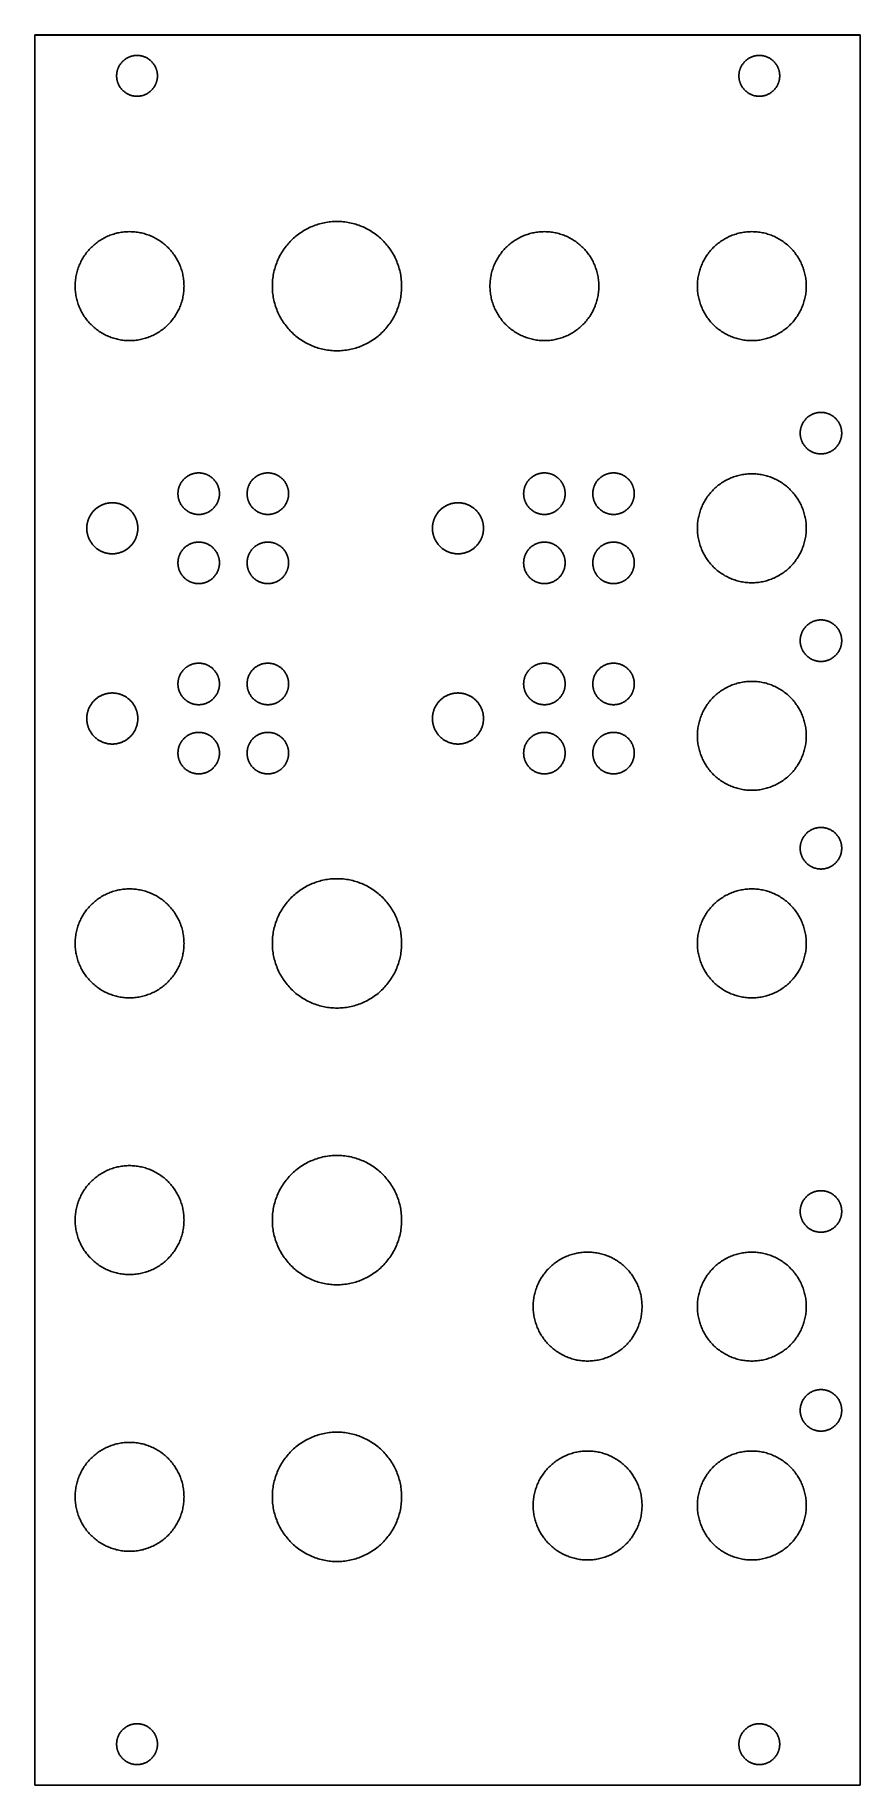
# Model space of a CAD drawing. Extents: x 9 to 70, y 0 to 129.
import ezdxf

# ---------------------------------------------------------------- set-up
doc = ezdxf.new("R2010")
doc.units = 0

msp = doc.modelspace()

# ---------------------------------------------------------------- linework, layer by layer
at = {"color": 5, "true_color": 0x0000ff}
msp.add_polyline3d([(69.56653, 0.3175, 0), (69.56653, 128.81762, 0), (8.94638, 128.81762, 0), (8.94638, 0.3175, 0), (69.56653, 0.3175, 0)], close=True, dxfattribs=at)
at = {"color": 34, "true_color": 0x008000}
for points in [[(8.946388, 0.3175, 0), (69.566536, 0.3175, 0), (69.566536, 128.817624, 0), (8.946388, 128.817624, 0), (8.946388, 0.3175, 0)], [(14.946376, 125.817376, 0), (14.946884, 125.856238, 0), (14.948408, 125.895354, 0), (14.950948, 125.934216, 0), (14.954504, 125.972824, 0), (14.959076, 126.011686, 0), (14.964664, 126.05004, 0), (14.971014, 126.088394, 0), (14.978634, 126.126748, 0), (14.98727, 126.164848, 0), (14.996668, 126.20244, 0), (15.007082, 126.240032, 0), (15.018512, 126.277116, 0), (15.030958, 126.3142, 0), (15.04442, 126.350776, 0), (15.058644, 126.386844, 0), (15.073884, 126.422658, 0), (15.09014, 126.458218, 0), (15.107158, 126.49327, 0), (15.125192, 126.527814, 0), (15.144242, 126.56185, 0), (15.1638, 126.595378, 0), (15.184628, 126.628398, 0), (15.205964, 126.66091, 0), (15.228316, 126.692914, 0), (15.25143, 126.724156, 0), (15.275306, 126.75489, 0), (15.300198, 126.784862, 0), (15.325598, 126.814326, 0), (15.352014, 126.843028, 0), (15.378938, 126.871222, 0), (15.406624, 126.898654, 0), (15.435072, 126.925324, 0), (15.464028, 126.950978, 0), (15.494, 126.976124, 0), (15.524226, 127.000508, 0), (15.555214, 127.02413, 0), (15.586964, 127.046736, 0), (15.619222, 127.068834, 0), (15.651988, 127.089662, 0), (15.685262, 127.109982, 0), (15.719044, 127.129286, 0), (15.753334, 127.147828, 0), (15.788132, 127.165354, 0), (15.823438, 127.181864, 0), (15.858998, 127.197612, 0), (15.895066, 127.212344, 0), (15.931388, 127.226314, 0), (15.968218, 127.239268, 0), (16.005302, 127.251206, 0), (16.04264, 127.262128, 0), (16.080232, 127.272034, 0), (16.118078, 127.281178, 0), (16.156178, 127.289052, 0), (16.194532, 127.296164, 0), (16.232886, 127.30226, 0), (16.271748, 127.30734, 0), (16.310356, 127.311404, 0), (16.349218, 127.314452, 0), (16.38808, 127.316484, 0), (16.426942, 127.3175, 0), (16.466058, 127.3175, 0), (16.50492, 127.316484, 0), (16.543782, 127.314452, 0), (16.582644, 127.311404, 0), (16.621252, 127.30734, 0), (16.660114, 127.30226, 0), (16.698468, 127.296164, 0), (16.736822, 127.289052, 0), (16.774922, 127.281178, 0), (16.812768, 127.272034, 0), (16.85036, 127.262128, 0), (16.887698, 127.251206, 0), (16.924782, 127.239268, 0), (16.961612, 127.226314, 0), (16.997934, 127.212344, 0), (17.034002, 127.197612, 0), (17.069562, 127.181864, 0), (17.104868, 127.165354, 0), (17.139666, 127.147828, 0), (17.173956, 127.129286, 0), (17.207738, 127.109982, 0), (17.241012, 127.089662, 0), (17.273778, 127.068834, 0), (17.306036, 127.046736, 0), (17.337786, 127.02413, 0), (17.368774, 127.000508, 0), (17.399, 126.976124, 0), (17.428972, 126.950978, 0), (17.457928, 126.925324, 0), (17.486376, 126.898654, 0), (17.514062, 126.871222, 0), (17.540986, 126.843028, 0), (17.567402, 126.814326, 0), (17.592802, 126.784862, 0), (17.617694, 126.75489, 0), (17.64157, 126.724156, 0), (17.664684, 126.692914, 0), (17.687036, 126.66091, 0), (17.708372, 126.628398, 0), (17.7292, 126.595378, 0), (17.748758, 126.56185, 0), (17.767808, 126.527814, 0), (17.785842, 126.49327, 0), (17.80286, 126.458218, 0), (17.819116, 126.422658, 0), (17.834356, 126.386844, 0), (17.84858, 126.350776, 0), (17.862042, 126.3142, 0), (17.874488, 126.277116, 0), (17.885918, 126.240032, 0), (17.896332, 126.20244, 0), (17.90573, 126.164848, 0), (17.914366, 126.126748, 0), (17.921986, 126.088394, 0), (17.928336, 126.05004, 0), (17.933924, 126.011686, 0), (17.938496, 125.972824, 0), (17.942052, 125.934216, 0), (17.944592, 125.895354, 0), (17.946116, 125.856238, 0), (17.946624, 125.817376, 0), (17.946116, 125.778514, 0), (17.944592, 125.739398, 0), (17.942052, 125.700536, 0), (17.938496, 125.661928, 0), (17.933924, 125.623066, 0), (17.928336, 125.584712, 0), (17.921986, 125.546358, 0), (17.914366, 125.508004, 0), (17.90573, 125.469904, 0), (17.896332, 125.432312, 0), (17.885918, 125.39472, 0), (17.874488, 125.357636, 0), (17.862042, 125.320552, 0), (17.84858, 125.283976, 0), (17.834356, 125.247908, 0), (17.819116, 125.212094, 0), (17.80286, 125.176534, 0), (17.785842, 125.141482, 0), (17.767808, 125.106938, 0), (17.748758, 125.072902, 0), (17.7292, 125.039374, 0), (17.708372, 125.006354, 0), (17.687036, 124.973842, 0), (17.664684, 124.941838, 0), (17.64157, 124.910596, 0), (17.617694, 124.879862, 0), (17.592802, 124.84989, 0), (17.567402, 124.820426, 0), (17.540986, 124.791724, 0), (17.514062, 124.76353, 0), (17.486376, 124.736098, 0), (17.457928, 124.709428, 0), (17.428972, 124.683774, 0), (17.399, 124.658628, 0), (17.368774, 124.634244, 0), (17.337786, 124.610622, 0), (17.306036, 124.588016, 0), (17.273778, 124.565918, 0), (17.241012, 124.54509, 0), (17.207738, 124.52477, 0), (17.173956, 124.505466, 0), (17.139666, 124.486924, 0), (17.104868, 124.469398, 0), (17.069562, 124.452888, 0), (17.034002, 124.43714, 0), (16.997934, 124.422408, 0), (16.961612, 124.408438, 0), (16.924782, 124.395484, 0), (16.887698, 124.383546, 0), (16.85036, 124.372624, 0), (16.812768, 124.362718, 0), (16.774922, 124.353574, 0), (16.736822, 124.3457, 0), (16.698468, 124.338588, 0), (16.660114, 124.332492, 0), (16.621252, 124.327412, 0), (16.582644, 124.323348, 0), (16.543782, 124.3203, 0), (16.50492, 124.318268, 0), (16.466058, 124.317252, 0), (16.426942, 124.317252, 0), (16.38808, 124.318268, 0), (16.349218, 124.3203, 0), (16.310356, 124.323348, 0), (16.271748, 124.327412, 0), (16.232886, 124.332492, 0), (16.194532, 124.338588, 0), (16.156178, 124.3457, 0), (16.118078, 124.353574, 0), (16.080232, 124.362718, 0), (16.04264, 124.372624, 0), (16.005302, 124.383546, 0), (15.968218, 124.395484, 0), (15.931388, 124.408438, 0), (15.895066, 124.422408, 0), (15.858998, 124.43714, 0), (15.823438, 124.452888, 0), (15.788132, 124.469398, 0), (15.753334, 124.486924, 0), (15.719044, 124.505466, 0), (15.685262, 124.52477, 0), (15.651988, 124.54509, 0), (15.619222, 124.565918, 0), (15.586964, 124.588016, 0), (15.555214, 124.610622, 0), (15.524226, 124.634244, 0), (15.494, 124.658628, 0), (15.464028, 124.683774, 0), (15.435072, 124.709428, 0), (15.406624, 124.736098, 0), (15.378938, 124.76353, 0), (15.352014, 124.791724, 0), (15.325598, 124.820426, 0), (15.300198, 124.84989, 0), (15.275306, 124.879862, 0), (15.25143, 124.910596, 0), (15.228316, 124.941838, 0), (15.205964, 124.973842, 0), (15.184628, 125.006354, 0), (15.1638, 125.039374, 0), (15.144242, 125.072902, 0), (15.125192, 125.106938, 0), (15.107158, 125.141482, 0), (15.09014, 125.176534, 0), (15.073884, 125.212094, 0), (15.058644, 125.247908, 0), (15.04442, 125.283976, 0), (15.030958, 125.320552, 0), (15.018512, 125.357636, 0), (15.007082, 125.39472, 0), (14.996668, 125.432312, 0), (14.98727, 125.469904, 0), (14.978634, 125.508004, 0), (14.971014, 125.546358, 0), (14.964664, 125.584712, 0), (14.959076, 125.623066, 0), (14.954504, 125.661928, 0), (14.950948, 125.700536, 0), (14.948408, 125.739398, 0), (14.946884, 125.778514, 0), (14.946376, 125.817376, 0)], [(60.666376, 125.817376, 0), (60.666884, 125.856238, 0), (60.668408, 125.895354, 0), (60.670948, 125.934216, 0), (60.674504, 125.972824, 0), (60.679076, 126.011686, 0), (60.684664, 126.05004, 0), (60.691014, 126.088394, 0), (60.698634, 126.126748, 0), (60.70727, 126.164848, 0), (60.716668, 126.20244, 0), (60.727082, 126.240032, 0), (60.738512, 126.277116, 0), (60.750958, 126.3142, 0), (60.76442, 126.350776, 0), (60.778644, 126.386844, 0), (60.793884, 126.422658, 0), (60.81014, 126.458218, 0), (60.827158, 126.49327, 0), (60.845192, 126.527814, 0), (60.864242, 126.56185, 0), (60.8838, 126.595378, 0), (60.904628, 126.628398, 0), (60.925964, 126.66091, 0), (60.948316, 126.692914, 0), (60.97143, 126.724156, 0), (60.995306, 126.75489, 0), (61.020198, 126.784862, 0), (61.045598, 126.814326, 0), (61.072014, 126.843028, 0), (61.098938, 126.871222, 0), (61.126624, 126.898654, 0), (61.155072, 126.925324, 0), (61.184028, 126.950978, 0), (61.214, 126.976124, 0), (61.244226, 127.000508, 0), (61.275214, 127.02413, 0), (61.306964, 127.046736, 0), (61.339222, 127.068834, 0), (61.371988, 127.089662, 0), (61.405262, 127.109982, 0), (61.439044, 127.129286, 0), (61.473334, 127.147828, 0), (61.508132, 127.165354, 0), (61.543438, 127.181864, 0), (61.578998, 127.197612, 0), (61.615066, 127.212344, 0), (61.651388, 127.226314, 0), (61.688218, 127.239268, 0), (61.725302, 127.251206, 0), (61.76264, 127.262128, 0), (61.800232, 127.272034, 0), (61.838078, 127.281178, 0), (61.876178, 127.289052, 0), (61.914532, 127.296164, 0), (61.952886, 127.30226, 0), (61.991748, 127.30734, 0), (62.030356, 127.311404, 0), (62.069218, 127.314452, 0), (62.10808, 127.316484, 0), (62.146942, 127.3175, 0), (62.186058, 127.3175, 0), (62.22492, 127.316484, 0), (62.263782, 127.314452, 0), (62.302644, 127.311404, 0), (62.341252, 127.30734, 0), (62.380114, 127.30226, 0), (62.418468, 127.296164, 0), (62.456822, 127.289052, 0), (62.494922, 127.281178, 0), (62.532768, 127.272034, 0), (62.57036, 127.262128, 0), (62.607698, 127.251206, 0), (62.644782, 127.239268, 0), (62.681612, 127.226314, 0), (62.717934, 127.212344, 0), (62.754002, 127.197612, 0), (62.789562, 127.181864, 0), (62.824868, 127.165354, 0), (62.859666, 127.147828, 0), (62.893956, 127.129286, 0), (62.927738, 127.109982, 0), (62.961012, 127.089662, 0), (62.993778, 127.068834, 0), (63.026036, 127.046736, 0), (63.057786, 127.02413, 0), (63.088774, 127.000508, 0), (63.119, 126.976124, 0), (63.148972, 126.950978, 0), (63.177928, 126.925324, 0), (63.206376, 126.898654, 0), (63.234062, 126.871222, 0), (63.260986, 126.843028, 0), (63.287402, 126.814326, 0), (63.312802, 126.784862, 0), (63.337694, 126.75489, 0), (63.36157, 126.724156, 0), (63.384684, 126.692914, 0), (63.407036, 126.66091, 0), (63.428372, 126.628398, 0), (63.4492, 126.595378, 0), (63.468758, 126.56185, 0), (63.487808, 126.527814, 0), (63.505842, 126.49327, 0), (63.52286, 126.458218, 0), (63.539116, 126.422658, 0), (63.554356, 126.386844, 0), (63.56858, 126.350776, 0), (63.582042, 126.3142, 0), (63.594488, 126.277116, 0), (63.605918, 126.240032, 0), (63.616332, 126.20244, 0), (63.62573, 126.164848, 0), (63.634366, 126.126748, 0), (63.641986, 126.088394, 0), (63.648336, 126.05004, 0), (63.653924, 126.011686, 0), (63.658496, 125.972824, 0), (63.662052, 125.934216, 0), (63.664592, 125.895354, 0), (63.666116, 125.856238, 0), (63.666624, 125.817376, 0), (63.666116, 125.778514, 0), (63.664592, 125.739398, 0), (63.662052, 125.700536, 0), (63.658496, 125.661928, 0), (63.653924, 125.623066, 0), (63.648336, 125.584712, 0), (63.641986, 125.546358, 0), (63.634366, 125.508004, 0), (63.62573, 125.469904, 0), (63.616332, 125.432312, 0), (63.605918, 125.39472, 0), (63.594488, 125.357636, 0), (63.582042, 125.320552, 0), (63.56858, 125.283976, 0), (63.554356, 125.247908, 0), (63.539116, 125.212094, 0), (63.52286, 125.176534, 0), (63.505842, 125.141482, 0), (63.487808, 125.106938, 0), (63.468758, 125.072902, 0), (63.4492, 125.039374, 0), (63.428372, 125.006354, 0), (63.407036, 124.973842, 0), (63.384684, 124.941838, 0), (63.36157, 124.910596, 0), (63.337694, 124.879862, 0), (63.312802, 124.84989, 0), (63.287402, 124.820426, 0), (63.260986, 124.791724, 0), (63.234062, 124.76353, 0), (63.206376, 124.736098, 0), (63.177928, 124.709428, 0), (63.148972, 124.683774, 0), (63.119, 124.658628, 0), (63.088774, 124.634244, 0), (63.057786, 124.610622, 0), (63.026036, 124.588016, 0), (62.993778, 124.565918, 0), (62.961012, 124.54509, 0), (62.927738, 124.52477, 0), (62.893956, 124.505466, 0), (62.859666, 124.486924, 0), (62.824868, 124.469398, 0), (62.789562, 124.452888, 0), (62.754002, 124.43714, 0), (62.717934, 124.422408, 0), (62.681612, 124.408438, 0), (62.644782, 124.395484, 0), (62.607698, 124.383546, 0), (62.57036, 124.372624, 0), (62.532768, 124.362718, 0), (62.494922, 124.353574, 0), (62.456822, 124.3457, 0), (62.418468, 124.338588, 0), (62.380114, 124.332492, 0), (62.341252, 124.327412, 0), (62.302644, 124.323348, 0), (62.263782, 124.3203, 0), (62.22492, 124.318268, 0), (62.186058, 124.317252, 0), (62.146942, 124.317252, 0), (62.10808, 124.318268, 0), (62.069218, 124.3203, 0), (62.030356, 124.323348, 0), (61.991748, 124.327412, 0), (61.952886, 124.332492, 0), (61.914532, 124.338588, 0), (61.876178, 124.3457, 0), (61.838078, 124.353574, 0), (61.800232, 124.362718, 0), (61.76264, 124.372624, 0), (61.725302, 124.383546, 0), (61.688218, 124.395484, 0), (61.651388, 124.408438, 0), (61.615066, 124.422408, 0), (61.578998, 124.43714, 0), (61.543438, 124.452888, 0), (61.508132, 124.469398, 0), (61.473334, 124.486924, 0), (61.439044, 124.505466, 0), (61.405262, 124.52477, 0), (61.371988, 124.54509, 0), (61.339222, 124.565918, 0), (61.306964, 124.588016, 0), (61.275214, 124.610622, 0), (61.244226, 124.634244, 0), (61.214, 124.658628, 0), (61.184028, 124.683774, 0), (61.155072, 124.709428, 0), (61.126624, 124.736098, 0), (61.098938, 124.76353, 0), (61.072014, 124.791724, 0), (61.045598, 124.820426, 0), (61.020198, 124.84989, 0), (60.995306, 124.879862, 0), (60.97143, 124.910596, 0), (60.948316, 124.941838, 0), (60.925964, 124.973842, 0), (60.904628, 125.006354, 0), (60.8838, 125.039374, 0), (60.864242, 125.072902, 0), (60.845192, 125.106938, 0), (60.827158, 125.141482, 0), (60.81014, 125.176534, 0), (60.793884, 125.212094, 0), (60.778644, 125.247908, 0), (60.76442, 125.283976, 0), (60.750958, 125.320552, 0), (60.738512, 125.357636, 0), (60.727082, 125.39472, 0), (60.716668, 125.432312, 0), (60.70727, 125.469904, 0), (60.698634, 125.508004, 0), (60.691014, 125.546358, 0), (60.684664, 125.584712, 0), (60.679076, 125.623066, 0), (60.674504, 125.661928, 0), (60.670948, 125.700536, 0), (60.668408, 125.739398, 0), (60.666884, 125.778514, 0), (60.666376, 125.817376, 0)], [(11.896598, 110.377478, 0), (11.897868, 110.475522, 0), (11.901424, 110.57382, 0), (11.90752, 110.67161, 0), (11.915902, 110.769654, 0), (11.92657, 110.86719, 0), (11.939778, 110.964472, 0), (11.955526, 111.061246, 0), (11.97356, 111.157766, 0), (11.99388, 111.253778, 0), (12.016486, 111.349282, 0), (12.041378, 111.444278, 0), (12.06881, 111.538512, 0), (12.098528, 111.632238, 0), (12.130532, 111.724948, 0), (12.164568, 111.81715, 0), (12.201144, 111.908082, 0), (12.239752, 111.998506, 0), (12.280646, 112.08766, 0), (12.323826, 112.175798, 0), (12.369038, 112.263174, 0), (12.416282, 112.349026, 0), (12.465558, 112.433862, 0), (12.51712, 112.517428, 0), (12.570714, 112.599724, 0), (12.62634, 112.68075, 0), (12.683744, 112.760252, 0), (12.74318, 112.838484, 0), (12.804648, 112.914938, 0), (12.86764, 112.990122, 0), (12.932918, 113.063782, 0), (12.99972, 113.135664, 0), (13.068046, 113.206022, 0), (13.138404, 113.274348, 0), (13.210286, 113.34115, 0), (13.283946, 113.406428, 0), (13.35913, 113.46942, 0), (13.435584, 113.530888, 0), (13.513816, 113.590324, 0), (13.593318, 113.647728, 0), (13.674344, 113.703354, 0), (13.75664, 113.756948, 0), (13.840206, 113.80851, 0), (13.925042, 113.857786, 0), (14.010894, 113.90503, 0), (14.09827, 113.950242, 0), (14.186408, 113.993422, 0), (14.275562, 114.034316, 0), (14.365986, 114.072924, 0), (14.456918, 114.1095, 0), (14.54912, 114.143536, 0), (14.64183, 114.17554, 0), (14.735556, 114.205258, 0), (14.82979, 114.23269, 0), (14.924786, 114.257582, 0), (15.02029, 114.280188, 0), (15.116302, 114.300508, 0), (15.212822, 114.318542, 0), (15.309596, 114.33429, 0), (15.406878, 114.347498, 0), (15.504414, 114.358166, 0), (15.602458, 114.366548, 0), (15.700248, 114.372644, 0), (15.798546, 114.3762, 0), (15.89659, 114.37747, 0), (15.994634, 114.3762, 0), (16.092932, 114.372644, 0), (16.190722, 114.366548, 0), (16.288766, 114.358166, 0), (16.386302, 114.347498, 0), (16.483584, 114.33429, 0), (16.580358, 114.318542, 0), (16.676878, 114.300508, 0), (16.77289, 114.280188, 0), (16.868394, 114.257582, 0), (16.96339, 114.23269, 0), (17.057624, 114.205258, 0), (17.15135, 114.17554, 0), (17.24406, 114.143536, 0), (17.336262, 114.1095, 0), (17.427194, 114.072924, 0), (17.517618, 114.034316, 0), (17.606772, 113.993422, 0), (17.69491, 113.950242, 0), (17.782286, 113.90503, 0), (17.868138, 113.857786, 0), (17.952974, 113.80851, 0), (18.03654, 113.756948, 0), (18.118836, 113.703354, 0), (18.199862, 113.647728, 0), (18.279364, 113.590324, 0), (18.357596, 113.530888, 0), (18.43405, 113.46942, 0), (18.509234, 113.406428, 0), (18.582894, 113.34115, 0), (18.654776, 113.274348, 0), (18.725134, 113.206022, 0), (18.79346, 113.135664, 0), (18.860262, 113.063782, 0), (18.92554, 112.990122, 0), (18.988532, 112.914938, 0), (19.05, 112.838484, 0), (19.109436, 112.760252, 0), (19.16684, 112.68075, 0), (19.222466, 112.599724, 0), (19.27606, 112.517428, 0), (19.327622, 112.433862, 0), (19.376898, 112.349026, 0), (19.424142, 112.263174, 0), (19.469354, 112.175798, 0), (19.512534, 112.08766, 0), (19.553428, 111.998506, 0), (19.592036, 111.908082, 0), (19.628612, 111.81715, 0), (19.662648, 111.724948, 0), (19.694652, 111.632238, 0), (19.72437, 111.538512, 0), (19.751802, 111.444278, 0), (19.776694, 111.349282, 0), (19.7993, 111.253778, 0), (19.81962, 111.157766, 0), (19.837654, 111.061246, 0), (19.853402, 110.964472, 0), (19.86661, 110.86719, 0), (19.877278, 110.769654, 0), (19.88566, 110.67161, 0), (19.891756, 110.57382, 0), (19.895312, 110.475522, 0), (19.896582, 110.377478, 0), (19.895312, 110.279434, 0), (19.891756, 110.181136, 0), (19.88566, 110.083346, 0), (19.877278, 109.985302, 0), (19.86661, 109.887766, 0), (19.853402, 109.790484, 0), (19.837654, 109.69371, 0), (19.81962, 109.59719, 0), (19.7993, 109.501178, 0), (19.776694, 109.405674, 0), (19.751802, 109.310678, 0), (19.72437, 109.216444, 0), (19.694652, 109.122718, 0), (19.662648, 109.030008, 0), (19.628612, 108.937806, 0), (19.592036, 108.846874, 0), (19.553428, 108.75645, 0), (19.512534, 108.667296, 0), (19.469354, 108.579158, 0), (19.424142, 108.491782, 0), (19.376898, 108.40593, 0), (19.327622, 108.321094, 0), (19.27606, 108.237528, 0), (19.222466, 108.155232, 0), (19.16684, 108.074206, 0), (19.109436, 107.994704, 0), (19.05, 107.916472, 0), (18.988532, 107.840018, 0), (18.92554, 107.764834, 0), (18.860262, 107.691174, 0), (18.79346, 107.619292, 0), (18.725134, 107.548934, 0), (18.654776, 107.480608, 0), (18.582894, 107.413806, 0), (18.509234, 107.348528, 0), (18.43405, 107.285536, 0), (18.357596, 107.224068, 0), (18.279364, 107.164632, 0), (18.199862, 107.107228, 0), (18.118836, 107.051602, 0), (18.03654, 106.998008, 0), (17.952974, 106.946446, 0), (17.868138, 106.89717, 0), (17.782286, 106.849926, 0), (17.69491, 106.804714, 0), (17.606772, 106.761534, 0), (17.517618, 106.72064, 0), (17.427194, 106.682032, 0), (17.336262, 106.645456, 0), (17.24406, 106.61142, 0), (17.15135, 106.579416, 0), (17.057624, 106.549698, 0), (16.96339, 106.522266, 0), (16.868394, 106.497374, 0), (16.77289, 106.474768, 0), (16.676878, 106.454448, 0), (16.580358, 106.436414, 0), (16.483584, 106.420666, 0), (16.386302, 106.407458, 0), (16.288766, 106.39679, 0), (16.190722, 106.388408, 0), (16.092932, 106.382312, 0), (15.994634, 106.378756, 0), (15.89659, 106.377486, 0), (15.798546, 106.378756, 0), (15.700248, 106.382312, 0), (15.602458, 106.388408, 0), (15.504414, 106.39679, 0), (15.406878, 106.407458, 0), (15.309596, 106.420666, 0), (15.212822, 106.436414, 0), (15.116302, 106.454448, 0), (15.02029, 106.474768, 0), (14.924786, 106.497374, 0), (14.82979, 106.522266, 0), (14.735556, 106.549698, 0), (14.64183, 106.579416, 0), (14.54912, 106.61142, 0), (14.456918, 106.645456, 0), (14.365986, 106.682032, 0), (14.275562, 106.72064, 0), (14.186408, 106.761534, 0), (14.09827, 106.804714, 0), (14.010894, 106.849926, 0), (13.925042, 106.89717, 0), (13.840206, 106.946446, 0), (13.75664, 106.998008, 0), (13.674344, 107.051602, 0), (13.593318, 107.107228, 0), (13.513816, 107.164632, 0), (13.435584, 107.224068, 0), (13.35913, 107.285536, 0), (13.283946, 107.348528, 0), (13.210286, 107.413806, 0), (13.138404, 107.480608, 0), (13.068046, 107.548934, 0), (12.99972, 107.619292, 0), (12.932918, 107.691174, 0), (12.86764, 107.764834, 0), (12.804648, 107.840018, 0), (12.74318, 107.916472, 0), (12.683744, 107.994704, 0), (12.62634, 108.074206, 0), (12.570714, 108.155232, 0), (12.51712, 108.237528, 0), (12.465558, 108.321094, 0), (12.416282, 108.40593, 0), (12.369038, 108.491782, 0), (12.323826, 108.579158, 0), (12.280646, 108.667296, 0), (12.239752, 108.75645, 0), (12.201144, 108.846874, 0), (12.164568, 108.937806, 0), (12.130532, 109.030008, 0), (12.098528, 109.122718, 0), (12.06881, 109.216444, 0), (12.041378, 109.310678, 0), (12.016486, 109.405674, 0), (11.99388, 109.501178, 0), (11.97356, 109.59719, 0), (11.955526, 109.69371, 0), (11.939778, 109.790484, 0), (11.92657, 109.887766, 0), (11.915902, 109.985302, 0), (11.90752, 110.083346, 0), (11.901424, 110.181136, 0), (11.897868, 110.279434, 0), (11.896598, 110.377478, 0)], [(26.386536, 110.377478, 0), (26.38806, 110.494064, 0), (26.392378, 110.61065, 0), (26.39949, 110.726982, 0), (26.409396, 110.84306, 0), (26.42235, 110.958884, 0), (26.437844, 111.074454, 0), (26.456386, 111.189516, 0), (26.477722, 111.30407, 0), (26.501852, 111.418116, 0), (26.528776, 111.531654, 0), (26.558494, 111.64443, 0), (26.591006, 111.756444, 0), (26.626312, 111.867442, 0), (26.664158, 111.977678, 0), (26.704798, 112.086898, 0), (26.748232, 112.195356, 0), (26.793952, 112.30229, 0), (26.842466, 112.408462, 0), (26.893774, 112.51311, 0), (26.947368, 112.616742, 0), (27.003756, 112.71885, 0), (27.06243, 112.819434, 0), (27.12339, 112.918748, 0), (27.187144, 113.016538, 0), (27.25293, 113.11255, 0), (27.321256, 113.207038, 0), (27.391868, 113.299748, 0), (27.464766, 113.390934, 0), (27.539696, 113.480088, 0), (27.616912, 113.567464, 0), (27.696414, 113.652808, 0), (27.777694, 113.736374, 0), (27.86126, 113.817654, 0), (27.946604, 113.897156, 0), (28.03398, 113.974372, 0), (28.123134, 114.049302, 0), (28.21432, 114.1222, 0), (28.30703, 114.192812, 0), (28.401518, 114.261138, 0), (28.49753, 114.326924, 0), (28.59532, 114.390678, 0), (28.694634, 114.451638, 0), (28.795218, 114.510312, 0), (28.897326, 114.5667, 0), (29.000958, 114.620294, 0), (29.105606, 114.671602, 0), (29.211778, 114.720116, 0), (29.318712, 114.765836, 0), (29.42717, 114.80927, 0), (29.53639, 114.84991, 0), (29.646626, 114.887756, 0), (29.757624, 114.923062, 0), (29.869638, 114.955574, 0), (29.982414, 114.985292, 0), (30.095952, 115.012216, 0), (30.209998, 115.036346, 0), (30.324552, 115.057682, 0), (30.439614, 115.076224, 0), (30.555184, 115.091718, 0), (30.671008, 115.104672, 0), (30.787086, 115.114578, 0), (30.903418, 115.12169, 0), (31.020004, 115.126008, 0), (31.13659, 115.127532, 0), (31.253176, 115.126008, 0), (31.369762, 115.12169, 0), (31.486094, 115.114578, 0), (31.602172, 115.104672, 0), (31.717996, 115.091718, 0), (31.833566, 115.076224, 0), (31.948628, 115.057682, 0), (32.063182, 115.036346, 0), (32.177228, 115.012216, 0), (32.290766, 114.985292, 0), (32.403542, 114.955574, 0), (32.515556, 114.923062, 0), (32.626554, 114.887756, 0), (32.73679, 114.84991, 0), (32.84601, 114.80927, 0), (32.954468, 114.765836, 0), (33.061402, 114.720116, 0), (33.167574, 114.671602, 0), (33.272222, 114.620294, 0), (33.375854, 114.5667, 0), (33.477962, 114.510312, 0), (33.578546, 114.451638, 0), (33.67786, 114.390678, 0), (33.77565, 114.326924, 0), (33.871662, 114.261138, 0), (33.96615, 114.192812, 0), (34.05886, 114.1222, 0), (34.150046, 114.049302, 0), (34.2392, 113.974372, 0), (34.326576, 113.897156, 0), (34.41192, 113.817654, 0), (34.495486, 113.736374, 0), (34.576766, 113.652808, 0), (34.656268, 113.567464, 0), (34.733484, 113.480088, 0), (34.808414, 113.390934, 0), (34.881312, 113.299748, 0), (34.951924, 113.207038, 0), (35.02025, 113.11255, 0), (35.086036, 113.016538, 0), (35.14979, 112.918748, 0), (35.21075, 112.819434, 0), (35.269424, 112.71885, 0), (35.325812, 112.616742, 0), (35.379406, 112.51311, 0), (35.430714, 112.408462, 0), (35.479228, 112.30229, 0), (35.524948, 112.195356, 0), (35.568382, 112.086898, 0), (35.609022, 111.977678, 0), (35.646868, 111.867442, 0), (35.682174, 111.756444, 0), (35.714686, 111.64443, 0), (35.744404, 111.531654, 0), (35.771328, 111.418116, 0), (35.795458, 111.30407, 0), (35.816794, 111.189516, 0), (35.835336, 111.074454, 0), (35.85083, 110.958884, 0), (35.863784, 110.84306, 0), (35.87369, 110.726982, 0), (35.880802, 110.61065, 0), (35.88512, 110.494064, 0), (35.886644, 110.377478, 0), (35.88512, 110.260892, 0), (35.880802, 110.144306, 0), (35.87369, 110.027974, 0), (35.863784, 109.911896, 0), (35.85083, 109.796072, 0), (35.835336, 109.680502, 0), (35.816794, 109.56544, 0), (35.795458, 109.450886, 0), (35.771328, 109.33684, 0), (35.744404, 109.223302, 0), (35.714686, 109.110526, 0), (35.682174, 108.998512, 0), (35.646868, 108.887514, 0), (35.609022, 108.777278, 0), (35.568382, 108.668058, 0), (35.524948, 108.5596, 0), (35.479228, 108.452666, 0), (35.430714, 108.346494, 0), (35.379406, 108.241846, 0), (35.325812, 108.138214, 0), (35.269424, 108.036106, 0), (35.21075, 107.935522, 0), (35.14979, 107.836208, 0), (35.086036, 107.738418, 0), (35.02025, 107.642406, 0), (34.951924, 107.547918, 0), (34.881312, 107.455208, 0), (34.808414, 107.364022, 0), (34.733484, 107.274868, 0), (34.656268, 107.187492, 0), (34.576766, 107.102148, 0), (34.495486, 107.018582, 0), (34.41192, 106.937302, 0), (34.326576, 106.8578, 0), (34.2392, 106.780584, 0), (34.150046, 106.705654, 0), (34.05886, 106.632756, 0), (33.96615, 106.562144, 0), (33.871662, 106.493818, 0), (33.77565, 106.428032, 0), (33.67786, 106.364278, 0), (33.578546, 106.303318, 0), (33.477962, 106.244644, 0), (33.375854, 106.188256, 0), (33.272222, 106.134662, 0), (33.167574, 106.083354, 0), (33.061402, 106.03484, 0), (32.954468, 105.98912, 0), (32.84601, 105.945686, 0), (32.73679, 105.905046, 0), (32.626554, 105.8672, 0), (32.515556, 105.831894, 0), (32.403542, 105.799382, 0), (32.290766, 105.769664, 0), (32.177228, 105.74274, 0), (32.063182, 105.71861, 0), (31.948628, 105.697274, 0), (31.833566, 105.678732, 0), (31.717996, 105.663238, 0), (31.602172, 105.650284, 0), (31.486094, 105.640378, 0), (31.369762, 105.633266, 0), (31.253176, 105.628948, 0), (31.13659, 105.627424, 0), (31.020004, 105.628948, 0), (30.903418, 105.633266, 0), (30.787086, 105.640378, 0), (30.671008, 105.650284, 0), (30.555184, 105.663238, 0), (30.439614, 105.678732, 0), (30.324552, 105.697274, 0), (30.209998, 105.71861, 0), (30.095952, 105.74274, 0), (29.982414, 105.769664, 0), (29.869638, 105.799382, 0), (29.757624, 105.831894, 0), (29.646626, 105.8672, 0), (29.53639, 105.905046, 0), (29.42717, 105.945686, 0), (29.318712, 105.98912, 0), (29.211778, 106.03484, 0), (29.105606, 106.083354, 0), (29.000958, 106.134662, 0), (28.897326, 106.188256, 0), (28.795218, 106.244644, 0), (28.694634, 106.303318, 0), (28.59532, 106.364278, 0), (28.49753, 106.428032, 0), (28.401518, 106.493818, 0), (28.30703, 106.562144, 0), (28.21432, 106.632756, 0), (28.123134, 106.705654, 0), (28.03398, 106.780584, 0), (27.946604, 106.8578, 0), (27.86126, 106.937302, 0), (27.777694, 107.018582, 0), (27.696414, 107.102148, 0), (27.616912, 107.187492, 0), (27.539696, 107.274868, 0), (27.464766, 107.364022, 0), (27.391868, 107.455208, 0), (27.321256, 107.547918, 0), (27.25293, 107.642406, 0), (27.187144, 107.738418, 0), (27.12339, 107.836208, 0), (27.06243, 107.935522, 0), (27.003756, 108.036106, 0), (26.947368, 108.138214, 0), (26.893774, 108.241846, 0), (26.842466, 108.346494, 0), (26.793952, 108.452666, 0), (26.748232, 108.5596, 0), (26.704798, 108.668058, 0), (26.664158, 108.777278, 0), (26.626312, 108.887514, 0), (26.591006, 108.998512, 0), (26.558494, 109.110526, 0), (26.528776, 109.223302, 0), (26.501852, 109.33684, 0), (26.477722, 109.450886, 0), (26.456386, 109.56544, 0), (26.437844, 109.680502, 0), (26.42235, 109.796072, 0), (26.409396, 109.911896, 0), (26.39949, 110.027974, 0), (26.392378, 110.144306, 0), (26.38806, 110.260892, 0), (26.386536, 110.377478, 0)], [(42.376598, 110.377478, 0), (42.377868, 110.475522, 0), (42.381424, 110.57382, 0), (42.38752, 110.67161, 0), (42.395902, 110.769654, 0), (42.40657, 110.86719, 0), (42.419778, 110.964472, 0), (42.435526, 111.061246, 0), (42.45356, 111.157766, 0), (42.47388, 111.253778, 0), (42.496486, 111.349282, 0), (42.521378, 111.444278, 0), (42.54881, 111.538512, 0), (42.578528, 111.632238, 0), (42.610532, 111.724948, 0), (42.644568, 111.81715, 0), (42.681144, 111.908082, 0), (42.719752, 111.998506, 0), (42.760646, 112.08766, 0), (42.803826, 112.175798, 0), (42.849038, 112.263174, 0), (42.896282, 112.349026, 0), (42.945558, 112.433862, 0), (42.99712, 112.517428, 0), (43.050714, 112.599724, 0), (43.10634, 112.68075, 0), (43.163744, 112.760252, 0), (43.22318, 112.838484, 0), (43.284648, 112.914938, 0), (43.34764, 112.990122, 0), (43.412918, 113.063782, 0), (43.47972, 113.135664, 0), (43.548046, 113.206022, 0), (43.618404, 113.274348, 0), (43.690286, 113.34115, 0), (43.763946, 113.406428, 0), (43.83913, 113.46942, 0), (43.915584, 113.530888, 0), (43.993816, 113.590324, 0), (44.073318, 113.647728, 0), (44.154344, 113.703354, 0), (44.23664, 113.756948, 0), (44.320206, 113.80851, 0), (44.405042, 113.857786, 0), (44.490894, 113.90503, 0), (44.57827, 113.950242, 0), (44.666408, 113.993422, 0), (44.755562, 114.034316, 0), (44.845986, 114.072924, 0), (44.936918, 114.1095, 0), (45.02912, 114.143536, 0), (45.12183, 114.17554, 0), (45.215556, 114.205258, 0), (45.30979, 114.23269, 0), (45.404786, 114.257582, 0), (45.50029, 114.280188, 0), (45.596302, 114.300508, 0), (45.692822, 114.318542, 0), (45.789596, 114.33429, 0), (45.886878, 114.347498, 0), (45.984414, 114.358166, 0), (46.082458, 114.366548, 0), (46.180248, 114.372644, 0), (46.278546, 114.3762, 0), (46.37659, 114.37747, 0), (46.474634, 114.3762, 0), (46.572932, 114.372644, 0), (46.670722, 114.366548, 0), (46.768766, 114.358166, 0), (46.866302, 114.347498, 0), (46.963584, 114.33429, 0), (47.060358, 114.318542, 0), (47.156878, 114.300508, 0), (47.25289, 114.280188, 0), (47.348394, 114.257582, 0), (47.44339, 114.23269, 0), (47.537624, 114.205258, 0), (47.63135, 114.17554, 0), (47.72406, 114.143536, 0), (47.816262, 114.1095, 0), (47.907194, 114.072924, 0), (47.997618, 114.034316, 0), (48.086772, 113.993422, 0), (48.17491, 113.950242, 0), (48.262286, 113.90503, 0), (48.348138, 113.857786, 0), (48.432974, 113.80851, 0), (48.51654, 113.756948, 0), (48.598836, 113.703354, 0), (48.679862, 113.647728, 0), (48.759364, 113.590324, 0), (48.837596, 113.530888, 0), (48.91405, 113.46942, 0), (48.989234, 113.406428, 0), (49.062894, 113.34115, 0), (49.134776, 113.274348, 0), (49.205134, 113.206022, 0), (49.27346, 113.135664, 0), (49.340262, 113.063782, 0), (49.40554, 112.990122, 0), (49.468532, 112.914938, 0), (49.53, 112.838484, 0), (49.589436, 112.760252, 0), (49.64684, 112.68075, 0), (49.702466, 112.599724, 0), (49.75606, 112.517428, 0), (49.807622, 112.433862, 0), (49.856898, 112.349026, 0), (49.904142, 112.263174, 0), (49.949354, 112.175798, 0), (49.992534, 112.08766, 0), (50.033428, 111.998506, 0), (50.072036, 111.908082, 0), (50.108612, 111.81715, 0), (50.142648, 111.724948, 0), (50.174652, 111.632238, 0), (50.20437, 111.538512, 0), (50.231802, 111.444278, 0), (50.256694, 111.349282, 0), (50.2793, 111.253778, 0), (50.29962, 111.157766, 0), (50.317654, 111.061246, 0), (50.333402, 110.964472, 0), (50.34661, 110.86719, 0), (50.357278, 110.769654, 0), (50.36566, 110.67161, 0), (50.371756, 110.57382, 0), (50.375312, 110.475522, 0), (50.376582, 110.377478, 0), (50.375312, 110.279434, 0), (50.371756, 110.181136, 0), (50.36566, 110.083346, 0), (50.357278, 109.985302, 0), (50.34661, 109.887766, 0), (50.333402, 109.790484, 0), (50.317654, 109.69371, 0), (50.29962, 109.59719, 0), (50.2793, 109.501178, 0), (50.256694, 109.405674, 0), (50.231802, 109.310678, 0), (50.20437, 109.216444, 0), (50.174652, 109.122718, 0), (50.142648, 109.030008, 0), (50.108612, 108.937806, 0), (50.072036, 108.846874, 0), (50.033428, 108.75645, 0), (49.992534, 108.667296, 0), (49.949354, 108.579158, 0), (49.904142, 108.491782, 0), (49.856898, 108.40593, 0), (49.807622, 108.321094, 0), (49.75606, 108.237528, 0), (49.702466, 108.155232, 0), (49.64684, 108.074206, 0), (49.589436, 107.994704, 0), (49.53, 107.916472, 0), (49.468532, 107.840018, 0), (49.40554, 107.764834, 0), (49.340262, 107.691174, 0), (49.27346, 107.619292, 0), (49.205134, 107.548934, 0), (49.134776, 107.480608, 0), (49.062894, 107.413806, 0), (48.989234, 107.348528, 0), (48.91405, 107.285536, 0), (48.837596, 107.224068, 0), (48.759364, 107.164632, 0), (48.679862, 107.107228, 0), (48.598836, 107.051602, 0), (48.51654, 106.998008, 0), (48.432974, 106.946446, 0), (48.348138, 106.89717, 0), (48.262286, 106.849926, 0), (48.17491, 106.804714, 0), (48.086772, 106.761534, 0), (47.997618, 106.72064, 0), (47.907194, 106.682032, 0), (47.816262, 106.645456, 0), (47.72406, 106.61142, 0), (47.63135, 106.579416, 0), (47.537624, 106.549698, 0), (47.44339, 106.522266, 0), (47.348394, 106.497374, 0), (47.25289, 106.474768, 0), (47.156878, 106.454448, 0), (47.060358, 106.436414, 0), (46.963584, 106.420666, 0), (46.866302, 106.407458, 0), (46.768766, 106.39679, 0), (46.670722, 106.388408, 0), (46.572932, 106.382312, 0), (46.474634, 106.378756, 0), (46.37659, 106.377486, 0), (46.278546, 106.378756, 0), (46.180248, 106.382312, 0), (46.082458, 106.388408, 0), (45.984414, 106.39679, 0), (45.886878, 106.407458, 0), (45.789596, 106.420666, 0), (45.692822, 106.436414, 0), (45.596302, 106.454448, 0), (45.50029, 106.474768, 0), (45.404786, 106.497374, 0), (45.30979, 106.522266, 0), (45.215556, 106.549698, 0), (45.12183, 106.579416, 0), (45.02912, 106.61142, 0), (44.936918, 106.645456, 0), (44.845986, 106.682032, 0), (44.755562, 106.72064, 0), (44.666408, 106.761534, 0), (44.57827, 106.804714, 0), (44.490894, 106.849926, 0), (44.405042, 106.89717, 0), (44.320206, 106.946446, 0), (44.23664, 106.998008, 0), (44.154344, 107.051602, 0), (44.073318, 107.107228, 0), (43.993816, 107.164632, 0), (43.915584, 107.224068, 0), (43.83913, 107.285536, 0), (43.763946, 107.348528, 0), (43.690286, 107.413806, 0), (43.618404, 107.480608, 0), (43.548046, 107.548934, 0), (43.47972, 107.619292, 0), (43.412918, 107.691174, 0), (43.34764, 107.764834, 0), (43.284648, 107.840018, 0), (43.22318, 107.916472, 0), (43.163744, 107.994704, 0), (43.10634, 108.074206, 0), (43.050714, 108.155232, 0), (42.99712, 108.237528, 0), (42.945558, 108.321094, 0), (42.896282, 108.40593, 0), (42.849038, 108.491782, 0), (42.803826, 108.579158, 0), (42.760646, 108.667296, 0), (42.719752, 108.75645, 0), (42.681144, 108.846874, 0), (42.644568, 108.937806, 0), (42.610532, 109.030008, 0), (42.578528, 109.122718, 0), (42.54881, 109.216444, 0), (42.521378, 109.310678, 0), (42.496486, 109.405674, 0), (42.47388, 109.501178, 0), (42.45356, 109.59719, 0), (42.435526, 109.69371, 0), (42.419778, 109.790484, 0), (42.40657, 109.887766, 0), (42.395902, 109.985302, 0), (42.38752, 110.083346, 0), (42.381424, 110.181136, 0), (42.377868, 110.279434, 0), (42.376598, 110.377478, 0)], [(57.616598, 110.377478, 0), (57.617868, 110.475522, 0), (57.621424, 110.57382, 0), (57.62752, 110.67161, 0), (57.635902, 110.769654, 0), (57.64657, 110.86719, 0), (57.659778, 110.964472, 0), (57.675526, 111.061246, 0), (57.69356, 111.157766, 0), (57.71388, 111.253778, 0), (57.736486, 111.349282, 0), (57.761378, 111.444278, 0), (57.78881, 111.538512, 0), (57.818528, 111.632238, 0), (57.850532, 111.724948, 0), (57.884568, 111.81715, 0), (57.921144, 111.908082, 0), (57.959752, 111.998506, 0), (58.000646, 112.08766, 0), (58.043826, 112.175798, 0), (58.089038, 112.263174, 0), (58.136282, 112.349026, 0), (58.185558, 112.433862, 0), (58.23712, 112.517428, 0), (58.290714, 112.599724, 0), (58.34634, 112.68075, 0), (58.403744, 112.760252, 0), (58.46318, 112.838484, 0), (58.524648, 112.914938, 0), (58.58764, 112.990122, 0), (58.652918, 113.063782, 0), (58.71972, 113.135664, 0), (58.788046, 113.206022, 0), (58.858404, 113.274348, 0), (58.930286, 113.34115, 0), (59.003946, 113.406428, 0), (59.07913, 113.46942, 0), (59.155584, 113.530888, 0), (59.233816, 113.590324, 0), (59.313318, 113.647728, 0), (59.394344, 113.703354, 0), (59.47664, 113.756948, 0), (59.560206, 113.80851, 0), (59.645042, 113.857786, 0), (59.730894, 113.90503, 0), (59.81827, 113.950242, 0), (59.906408, 113.993422, 0), (59.995562, 114.034316, 0), (60.085986, 114.072924, 0), (60.176918, 114.1095, 0), (60.26912, 114.143536, 0), (60.36183, 114.17554, 0), (60.455556, 114.205258, 0), (60.54979, 114.23269, 0), (60.644786, 114.257582, 0), (60.74029, 114.280188, 0), (60.836302, 114.300508, 0), (60.932822, 114.318542, 0), (61.029596, 114.33429, 0), (61.126878, 114.347498, 0), (61.224414, 114.358166, 0), (61.322458, 114.366548, 0), (61.420248, 114.372644, 0), (61.518546, 114.3762, 0), (61.61659, 114.37747, 0), (61.714634, 114.3762, 0), (61.812932, 114.372644, 0), (61.910722, 114.366548, 0), (62.008766, 114.358166, 0), (62.106302, 114.347498, 0), (62.203584, 114.33429, 0), (62.300358, 114.318542, 0), (62.396878, 114.300508, 0), (62.49289, 114.280188, 0), (62.588394, 114.257582, 0), (62.68339, 114.23269, 0), (62.777624, 114.205258, 0), (62.87135, 114.17554, 0), (62.96406, 114.143536, 0), (63.056262, 114.1095, 0), (63.147194, 114.072924, 0), (63.237618, 114.034316, 0), (63.326772, 113.993422, 0), (63.41491, 113.950242, 0), (63.502286, 113.90503, 0), (63.588138, 113.857786, 0), (63.672974, 113.80851, 0), (63.75654, 113.756948, 0), (63.838836, 113.703354, 0), (63.919862, 113.647728, 0), (63.999364, 113.590324, 0), (64.077596, 113.530888, 0), (64.15405, 113.46942, 0), (64.229234, 113.406428, 0), (64.302894, 113.34115, 0), (64.374776, 113.274348, 0), (64.445134, 113.206022, 0), (64.51346, 113.135664, 0), (64.580262, 113.063782, 0), (64.64554, 112.990122, 0), (64.708532, 112.914938, 0), (64.77, 112.838484, 0), (64.829436, 112.760252, 0), (64.88684, 112.68075, 0), (64.942466, 112.599724, 0), (64.99606, 112.517428, 0), (65.047622, 112.433862, 0), (65.096898, 112.349026, 0), (65.144142, 112.263174, 0), (65.189354, 112.175798, 0), (65.232534, 112.08766, 0), (65.273428, 111.998506, 0), (65.312036, 111.908082, 0), (65.348612, 111.81715, 0), (65.382648, 111.724948, 0), (65.414652, 111.632238, 0), (65.44437, 111.538512, 0), (65.471802, 111.444278, 0), (65.496694, 111.349282, 0), (65.5193, 111.253778, 0), (65.53962, 111.157766, 0), (65.557654, 111.061246, 0), (65.573402, 110.964472, 0), (65.58661, 110.86719, 0), (65.597278, 110.769654, 0), (65.60566, 110.67161, 0), (65.611756, 110.57382, 0), (65.615312, 110.475522, 0), (65.616582, 110.377478, 0), (65.615312, 110.279434, 0), (65.611756, 110.181136, 0), (65.60566, 110.083346, 0), (65.597278, 109.985302, 0), (65.58661, 109.887766, 0), (65.573402, 109.790484, 0), (65.557654, 109.69371, 0), (65.53962, 109.59719, 0), (65.5193, 109.501178, 0), (65.496694, 109.405674, 0), (65.471802, 109.310678, 0), (65.44437, 109.216444, 0), (65.414652, 109.122718, 0), (65.382648, 109.030008, 0), (65.348612, 108.937806, 0), (65.312036, 108.846874, 0), (65.273428, 108.75645, 0), (65.232534, 108.667296, 0), (65.189354, 108.579158, 0), (65.144142, 108.491782, 0), (65.096898, 108.40593, 0), (65.047622, 108.321094, 0), (64.99606, 108.237528, 0), (64.942466, 108.155232, 0), (64.88684, 108.074206, 0), (64.829436, 107.994704, 0), (64.77, 107.916472, 0), (64.708532, 107.840018, 0), (64.64554, 107.764834, 0), (64.580262, 107.691174, 0), (64.51346, 107.619292, 0), (64.445134, 107.548934, 0), (64.374776, 107.480608, 0), (64.302894, 107.413806, 0), (64.229234, 107.348528, 0), (64.15405, 107.285536, 0), (64.077596, 107.224068, 0), (63.999364, 107.164632, 0), (63.919862, 107.107228, 0), (63.838836, 107.051602, 0), (63.75654, 106.998008, 0), (63.672974, 106.946446, 0), (63.588138, 106.89717, 0), (63.502286, 106.849926, 0), (63.41491, 106.804714, 0), (63.326772, 106.761534, 0), (63.237618, 106.72064, 0), (63.147194, 106.682032, 0), (63.056262, 106.645456, 0), (62.96406, 106.61142, 0), (62.87135, 106.579416, 0), (62.777624, 106.549698, 0), (62.68339, 106.522266, 0), (62.588394, 106.497374, 0), (62.49289, 106.474768, 0), (62.396878, 106.454448, 0), (62.300358, 106.436414, 0), (62.203584, 106.420666, 0), (62.106302, 106.407458, 0), (62.008766, 106.39679, 0), (61.910722, 106.388408, 0), (61.812932, 106.382312, 0), (61.714634, 106.378756, 0), (61.61659, 106.377486, 0), (61.518546, 106.378756, 0), (61.420248, 106.382312, 0), (61.322458, 106.388408, 0), (61.224414, 106.39679, 0), (61.126878, 106.407458, 0), (61.029596, 106.420666, 0), (60.932822, 106.436414, 0), (60.836302, 106.454448, 0), (60.74029, 106.474768, 0), (60.644786, 106.497374, 0), (60.54979, 106.522266, 0), (60.455556, 106.549698, 0), (60.36183, 106.579416, 0), (60.26912, 106.61142, 0), (60.176918, 106.645456, 0), (60.085986, 106.682032, 0), (59.995562, 106.72064, 0), (59.906408, 106.761534, 0), (59.81827, 106.804714, 0), (59.730894, 106.849926, 0), (59.645042, 106.89717, 0), (59.560206, 106.946446, 0), (59.47664, 106.998008, 0), (59.394344, 107.051602, 0), (59.313318, 107.107228, 0), (59.233816, 107.164632, 0), (59.155584, 107.224068, 0), (59.07913, 107.285536, 0), (59.003946, 107.348528, 0), (58.930286, 107.413806, 0), (58.858404, 107.480608, 0), (58.788046, 107.548934, 0), (58.71972, 107.619292, 0), (58.652918, 107.691174, 0), (58.58764, 107.764834, 0), (58.524648, 107.840018, 0), (58.46318, 107.916472, 0), (58.403744, 107.994704, 0), (58.34634, 108.074206, 0), (58.290714, 108.155232, 0), (58.23712, 108.237528, 0), (58.185558, 108.321094, 0), (58.136282, 108.40593, 0), (58.089038, 108.491782, 0), (58.043826, 108.579158, 0), (58.000646, 108.667296, 0), (57.959752, 108.75645, 0), (57.921144, 108.846874, 0), (57.884568, 108.937806, 0), (57.850532, 109.030008, 0), (57.818528, 109.122718, 0), (57.78881, 109.216444, 0), (57.761378, 109.310678, 0), (57.736486, 109.405674, 0), (57.71388, 109.501178, 0), (57.69356, 109.59719, 0), (57.675526, 109.69371, 0), (57.659778, 109.790484, 0), (57.64657, 109.887766, 0), (57.635902, 109.985302, 0), (57.62752, 110.083346, 0), (57.621424, 110.181136, 0), (57.617868, 110.279434, 0), (57.616598, 110.377478, 0)], [(65.171574, 99.582478, 0), (65.172082, 99.621848, 0), (65.173606, 99.660964, 0), (65.176146, 99.70008, 0), (65.179702, 99.739196, 0), (65.184274, 99.778312, 0), (65.189862, 99.817174, 0), (65.196212, 99.855782, 0), (65.203832, 99.89439, 0), (65.212468, 99.932744, 0), (65.221866, 99.970844, 0), (65.23228, 100.00869, 0), (65.24371, 100.046282, 0), (65.256156, 100.08362, 0), (65.269618, 100.12045, 0), (65.283842, 100.157026, 0), (65.299082, 100.193094, 0), (65.315338, 100.228908, 0), (65.332356, 100.264214, 0), (65.35039, 100.299266, 0), (65.36944, 100.333556, 0), (65.389252, 100.367592, 0), (65.409826, 100.400866, 0), (65.431416, 100.433886, 0), (65.453768, 100.466144, 0), (65.476882, 100.497894, 0), (65.500758, 100.528882, 0), (65.52565, 100.559362, 0), (65.55105, 100.589334, 0), (65.577466, 100.61829, 0), (65.60439, 100.646738, 0), (65.63233, 100.674678, 0), (65.660778, 100.701602, 0), (65.689734, 100.728018, 0), (65.719706, 100.753418, 0), (65.750186, 100.77831, 0), (65.781174, 100.802186, 0), (65.812924, 100.8253, 0), (65.845182, 100.847652, 0), (65.878202, 100.869242, 0), (65.911476, 100.889816, 0), (65.945512, 100.909628, 0), (65.979802, 100.928678, 0), (66.014854, 100.946712, 0), (66.05016, 100.96373, 0), (66.085974, 100.979986, 0), (66.122042, 100.995226, 0), (66.158618, 101.00945, 0), (66.195448, 101.022912, 0), (66.232786, 101.035358, 0), (66.270378, 101.046788, 0), (66.308224, 101.057202, 0), (66.346324, 101.0666, 0), (66.384678, 101.075236, 0), (66.423286, 101.082856, 0), (66.461894, 101.089206, 0), (66.500756, 101.094794, 0), (66.539872, 101.099366, 0), (66.578988, 101.102922, 0), (66.618104, 101.105462, 0), (66.65722, 101.106986, 0), (66.69659, 101.107494, 0), (66.73596, 101.106986, 0), (66.775076, 101.105462, 0), (66.814192, 101.102922, 0), (66.853308, 101.099366, 0), (66.892424, 101.094794, 0), (66.931286, 101.089206, 0), (66.969894, 101.082856, 0), (67.008502, 101.075236, 0), (67.046856, 101.0666, 0), (67.084956, 101.057202, 0), (67.122802, 101.046788, 0), (67.160394, 101.035358, 0), (67.197732, 101.022912, 0), (67.234562, 101.00945, 0), (67.271138, 100.995226, 0), (67.307206, 100.979986, 0), (67.34302, 100.96373, 0), (67.378326, 100.946712, 0), (67.413378, 100.928678, 0), (67.447668, 100.909628, 0), (67.481704, 100.889816, 0), (67.514978, 100.869242, 0), (67.547998, 100.847652, 0), (67.580256, 100.8253, 0), (67.612006, 100.802186, 0), (67.642994, 100.77831, 0), (67.673474, 100.753418, 0), (67.703446, 100.728018, 0), (67.732402, 100.701602, 0), (67.76085, 100.674678, 0), (67.78879, 100.646738, 0), (67.815714, 100.61829, 0), (67.84213, 100.589334, 0), (67.86753, 100.559362, 0), (67.892422, 100.528882, 0), (67.916298, 100.497894, 0), (67.939412, 100.466144, 0), (67.961764, 100.433886, 0), (67.983354, 100.400866, 0), (68.003928, 100.367592, 0), (68.02374, 100.333556, 0), (68.04279, 100.299266, 0), (68.060824, 100.264214, 0), (68.077842, 100.228908, 0), (68.094098, 100.193094, 0), (68.109338, 100.157026, 0), (68.123562, 100.12045, 0), (68.137024, 100.08362, 0), (68.14947, 100.046282, 0), (68.1609, 100.00869, 0), (68.171314, 99.970844, 0), (68.180712, 99.932744, 0), (68.189348, 99.89439, 0), (68.196968, 99.855782, 0), (68.203318, 99.817174, 0), (68.208906, 99.778312, 0), (68.213478, 99.739196, 0), (68.217034, 99.70008, 0), (68.219574, 99.660964, 0), (68.221098, 99.621848, 0), (68.221606, 99.582478, 0), (68.221098, 99.543108, 0), (68.219574, 99.503992, 0), (68.217034, 99.464876, 0), (68.213478, 99.42576, 0), (68.208906, 99.386644, 0), (68.203318, 99.347782, 0), (68.196968, 99.309174, 0), (68.189348, 99.270566, 0), (68.180712, 99.232212, 0), (68.171314, 99.194112, 0), (68.1609, 99.156266, 0), (68.14947, 99.118674, 0), (68.137024, 99.081336, 0), (68.123562, 99.044506, 0), (68.109338, 99.00793, 0), (68.094098, 98.971862, 0), (68.077842, 98.936048, 0), (68.060824, 98.900742, 0), (68.04279, 98.86569, 0), (68.02374, 98.8314, 0), (68.003928, 98.797364, 0), (67.983354, 98.76409, 0), (67.961764, 98.73107, 0), (67.939412, 98.698812, 0), (67.916298, 98.667062, 0), (67.892422, 98.636074, 0), (67.86753, 98.605594, 0), (67.84213, 98.575622, 0), (67.815714, 98.546666, 0), (67.78879, 98.518218, 0), (67.76085, 98.490278, 0), (67.732402, 98.463354, 0), (67.703446, 98.436938, 0), (67.673474, 98.411538, 0), (67.642994, 98.386646, 0), (67.612006, 98.36277, 0), (67.580256, 98.339656, 0), (67.547998, 98.317304, 0), (67.514978, 98.295714, 0), (67.481704, 98.27514, 0), (67.447668, 98.255328, 0), (67.413378, 98.236278, 0), (67.378326, 98.218244, 0), (67.34302, 98.201226, 0), (67.307206, 98.18497, 0), (67.271138, 98.16973, 0), (67.234562, 98.155506, 0), (67.197732, 98.142044, 0), (67.160394, 98.129598, 0), (67.122802, 98.118168, 0), (67.084956, 98.107754, 0), (67.046856, 98.098356, 0), (67.008502, 98.08972, 0), (66.969894, 98.0821, 0), (66.931286, 98.07575, 0), (66.892424, 98.070162, 0), (66.853308, 98.06559, 0), (66.814192, 98.062034, 0), (66.775076, 98.059494, 0), (66.73596, 98.05797, 0), (66.69659, 98.057462, 0), (66.65722, 98.05797, 0), (66.618104, 98.059494, 0), (66.578988, 98.062034, 0), (66.539872, 98.06559, 0), (66.500756, 98.070162, 0), (66.461894, 98.07575, 0), (66.423286, 98.0821, 0), (66.384678, 98.08972, 0), (66.346324, 98.098356, 0), (66.308224, 98.107754, 0), (66.270378, 98.118168, 0), (66.232786, 98.129598, 0), (66.195448, 98.142044, 0), (66.158618, 98.155506, 0), (66.122042, 98.16973, 0), (66.085974, 98.18497, 0), (66.05016, 98.201226, 0), (66.014854, 98.218244, 0), (65.979802, 98.236278, 0), (65.945512, 98.255328, 0), (65.911476, 98.27514, 0), (65.878202, 98.295714, 0), (65.845182, 98.317304, 0), (65.812924, 98.339656, 0), (65.781174, 98.36277, 0), (65.750186, 98.386646, 0), (65.719706, 98.411538, 0), (65.689734, 98.436938, 0), (65.660778, 98.463354, 0), (65.63233, 98.490278, 0), (65.60439, 98.518218, 0), (65.577466, 98.546666, 0), (65.55105, 98.575622, 0), (65.52565, 98.605594, 0), (65.500758, 98.636074, 0), (65.476882, 98.667062, 0), (65.453768, 98.698812, 0), (65.431416, 98.73107, 0), (65.409826, 98.76409, 0), (65.389252, 98.797364, 0), (65.36944, 98.8314, 0), (65.35039, 98.86569, 0), (65.332356, 98.900742, 0), (65.315338, 98.936048, 0), (65.299082, 98.971862, 0), (65.283842, 99.00793, 0), (65.269618, 99.044506, 0), (65.256156, 99.081336, 0), (65.24371, 99.118674, 0), (65.23228, 99.156266, 0), (65.221866, 99.194112, 0), (65.212468, 99.232212, 0), (65.203832, 99.270566, 0), (65.196212, 99.309174, 0), (65.189862, 99.347782, 0), (65.184274, 99.386644, 0), (65.179702, 99.42576, 0), (65.176146, 99.464876, 0), (65.173606, 99.503992, 0), (65.172082, 99.543108, 0), (65.171574, 99.582478, 0)], [(19.451574, 95.137478, 0), (19.452082, 95.176848, 0), (19.453606, 95.215964, 0), (19.456146, 95.25508, 0), (19.459702, 95.294196, 0), (19.464274, 95.333312, 0), (19.469862, 95.372174, 0), (19.476212, 95.410782, 0), (19.483832, 95.44939, 0), (19.492468, 95.487744, 0), (19.501866, 95.525844, 0), (19.51228, 95.56369, 0), (19.52371, 95.601282, 0), (19.536156, 95.63862, 0), (19.549618, 95.67545, 0), (19.563842, 95.712026, 0), (19.579082, 95.748094, 0), (19.595338, 95.783908, 0), (19.612356, 95.819214, 0), (19.63039, 95.854266, 0), (19.64944, 95.888556, 0), (19.669252, 95.922592, 0), (19.689826, 95.955866, 0), (19.711416, 95.988886, 0), (19.733768, 96.021144, 0), (19.756882, 96.052894, 0), (19.780758, 96.083882, 0), (19.80565, 96.114362, 0), (19.83105, 96.144334, 0), (19.857466, 96.17329, 0), (19.88439, 96.201738, 0), (19.91233, 96.229678, 0), (19.940778, 96.256602, 0), (19.969734, 96.283018, 0), (19.999706, 96.308418, 0), (20.030186, 96.33331, 0), (20.061174, 96.357186, 0), (20.092924, 96.3803, 0), (20.125182, 96.402652, 0), (20.158202, 96.424242, 0), (20.191476, 96.444816, 0), (20.225512, 96.464628, 0), (20.259802, 96.483678, 0), (20.294854, 96.501712, 0), (20.33016, 96.51873, 0), (20.365974, 96.534986, 0), (20.402042, 96.550226, 0), (20.438618, 96.56445, 0), (20.475448, 96.577912, 0), (20.512786, 96.590358, 0), (20.550378, 96.601788, 0), (20.588224, 96.612202, 0), (20.626324, 96.6216, 0), (20.664678, 96.630236, 0), (20.703286, 96.637856, 0), (20.741894, 96.644206, 0), (20.780756, 96.649794, 0), (20.819872, 96.654366, 0), (20.858988, 96.657922, 0), (20.898104, 96.660462, 0), (20.93722, 96.661986, 0), (20.97659, 96.662494, 0), (21.01596, 96.661986, 0), (21.055076, 96.660462, 0), (21.094192, 96.657922, 0), (21.133308, 96.654366, 0), (21.172424, 96.649794, 0), (21.211286, 96.644206, 0), (21.249894, 96.637856, 0), (21.288502, 96.630236, 0), (21.326856, 96.6216, 0), (21.364956, 96.612202, 0), (21.402802, 96.601788, 0), (21.440394, 96.590358, 0), (21.477732, 96.577912, 0), (21.514562, 96.56445, 0), (21.551138, 96.550226, 0), (21.587206, 96.534986, 0), (21.62302, 96.51873, 0), (21.658326, 96.501712, 0), (21.693378, 96.483678, 0), (21.727668, 96.464628, 0), (21.761704, 96.444816, 0), (21.794978, 96.424242, 0), (21.827998, 96.402652, 0), (21.860256, 96.3803, 0), (21.892006, 96.357186, 0), (21.922994, 96.33331, 0), (21.953474, 96.308418, 0), (21.983446, 96.283018, 0), (22.012402, 96.256602, 0), (22.04085, 96.229678, 0), (22.06879, 96.201738, 0), (22.095714, 96.17329, 0), (22.12213, 96.144334, 0), (22.14753, 96.114362, 0), (22.172422, 96.083882, 0), (22.196298, 96.052894, 0), (22.219412, 96.021144, 0), (22.241764, 95.988886, 0), (22.263354, 95.955866, 0), (22.283928, 95.922592, 0), (22.30374, 95.888556, 0), (22.32279, 95.854266, 0), (22.340824, 95.819214, 0), (22.357842, 95.783908, 0), (22.374098, 95.748094, 0), (22.389338, 95.712026, 0), (22.403562, 95.67545, 0), (22.417024, 95.63862, 0), (22.42947, 95.601282, 0), (22.4409, 95.56369, 0), (22.451314, 95.525844, 0), (22.460712, 95.487744, 0), (22.469348, 95.44939, 0), (22.476968, 95.410782, 0), (22.483318, 95.372174, 0), (22.488906, 95.333312, 0), (22.493478, 95.294196, 0), (22.497034, 95.25508, 0), (22.499574, 95.215964, 0), (22.501098, 95.176848, 0), (22.501606, 95.137478, 0), (22.501098, 95.098108, 0), (22.499574, 95.058992, 0), (22.497034, 95.019876, 0), (22.493478, 94.98076, 0), (22.488906, 94.941644, 0), (22.483318, 94.902782, 0), (22.476968, 94.864174, 0), (22.469348, 94.825566, 0), (22.460712, 94.787212, 0), (22.451314, 94.749112, 0), (22.4409, 94.711266, 0), (22.42947, 94.673674, 0), (22.417024, 94.636336, 0), (22.403562, 94.599506, 0), (22.389338, 94.56293, 0), (22.374098, 94.526862, 0), (22.357842, 94.491048, 0), (22.340824, 94.455742, 0), (22.32279, 94.42069, 0), (22.30374, 94.3864, 0), (22.283928, 94.352364, 0), (22.263354, 94.31909, 0), (22.241764, 94.28607, 0), (22.219412, 94.253812, 0), (22.196298, 94.222062, 0), (22.172422, 94.191074, 0), (22.14753, 94.160594, 0), (22.12213, 94.130622, 0), (22.095714, 94.101666, 0), (22.06879, 94.073218, 0), (22.04085, 94.045278, 0), (22.012402, 94.018354, 0), (21.983446, 93.991938, 0), (21.953474, 93.966538, 0), (21.922994, 93.941646, 0), (21.892006, 93.91777, 0), (21.860256, 93.894656, 0), (21.827998, 93.872304, 0), (21.794978, 93.850714, 0), (21.761704, 93.83014, 0), (21.727668, 93.810328, 0), (21.693378, 93.791278, 0), (21.658326, 93.773244, 0), (21.62302, 93.756226, 0), (21.587206, 93.73997, 0), (21.551138, 93.72473, 0), (21.514562, 93.710506, 0), (21.477732, 93.697044, 0), (21.440394, 93.684598, 0), (21.402802, 93.673168, 0), (21.364956, 93.662754, 0), (21.326856, 93.653356, 0), (21.288502, 93.64472, 0), (21.249894, 93.6371, 0), (21.211286, 93.63075, 0), (21.172424, 93.625162, 0), (21.133308, 93.62059, 0), (21.094192, 93.617034, 0), (21.055076, 93.614494, 0), (21.01596, 93.61297, 0), (20.97659, 93.612462, 0), (20.93722, 93.61297, 0), (20.898104, 93.614494, 0), (20.858988, 93.617034, 0), (20.819872, 93.62059, 0), (20.780756, 93.625162, 0), (20.741894, 93.63075, 0), (20.703286, 93.6371, 0), (20.664678, 93.64472, 0), (20.626324, 93.653356, 0), (20.588224, 93.662754, 0), (20.550378, 93.673168, 0), (20.512786, 93.684598, 0), (20.475448, 93.697044, 0), (20.438618, 93.710506, 0), (20.402042, 93.72473, 0), (20.365974, 93.73997, 0), (20.33016, 93.756226, 0), (20.294854, 93.773244, 0), (20.259802, 93.791278, 0), (20.225512, 93.810328, 0), (20.191476, 93.83014, 0), (20.158202, 93.850714, 0), (20.125182, 93.872304, 0), (20.092924, 93.894656, 0), (20.061174, 93.91777, 0), (20.030186, 93.941646, 0), (19.999706, 93.966538, 0), (19.969734, 93.991938, 0), (19.940778, 94.018354, 0), (19.91233, 94.045278, 0), (19.88439, 94.073218, 0), (19.857466, 94.101666, 0), (19.83105, 94.130622, 0), (19.80565, 94.160594, 0), (19.780758, 94.191074, 0), (19.756882, 94.222062, 0), (19.733768, 94.253812, 0), (19.711416, 94.28607, 0), (19.689826, 94.31909, 0), (19.669252, 94.352364, 0), (19.64944, 94.3864, 0), (19.63039, 94.42069, 0), (19.612356, 94.455742, 0), (19.595338, 94.491048, 0), (19.579082, 94.526862, 0), (19.563842, 94.56293, 0), (19.549618, 94.599506, 0), (19.536156, 94.636336, 0), (19.52371, 94.673674, 0), (19.51228, 94.711266, 0), (19.501866, 94.749112, 0), (19.492468, 94.787212, 0), (19.483832, 94.825566, 0), (19.476212, 94.864174, 0), (19.469862, 94.902782, 0), (19.464274, 94.941644, 0), (19.459702, 94.98076, 0), (19.456146, 95.019876, 0), (19.453606, 95.058992, 0), (19.452082, 95.098108, 0), (19.451574, 95.137478, 0)], [(24.531574, 95.137478, 0), (24.532082, 95.176848, 0), (24.533606, 95.215964, 0), (24.536146, 95.25508, 0), (24.539702, 95.294196, 0), (24.544274, 95.333312, 0), (24.549862, 95.372174, 0), (24.556212, 95.410782, 0), (24.563832, 95.44939, 0), (24.572468, 95.487744, 0), (24.581866, 95.525844, 0), (24.59228, 95.56369, 0), (24.60371, 95.601282, 0), (24.616156, 95.63862, 0), (24.629618, 95.67545, 0), (24.643842, 95.712026, 0), (24.659082, 95.748094, 0), (24.675338, 95.783908, 0), (24.692356, 95.819214, 0), (24.71039, 95.854266, 0), (24.72944, 95.888556, 0), (24.749252, 95.922592, 0), (24.769826, 95.955866, 0), (24.791416, 95.988886, 0), (24.813768, 96.021144, 0), (24.836882, 96.052894, 0), (24.860758, 96.083882, 0), (24.88565, 96.114362, 0), (24.91105, 96.144334, 0), (24.937466, 96.17329, 0), (24.96439, 96.201738, 0), (24.99233, 96.229678, 0), (25.020778, 96.256602, 0), (25.049734, 96.283018, 0), (25.079706, 96.308418, 0), (25.110186, 96.33331, 0), (25.141174, 96.357186, 0), (25.172924, 96.3803, 0), (25.205182, 96.402652, 0), (25.238202, 96.424242, 0), (25.271476, 96.444816, 0), (25.305512, 96.464628, 0), (25.339802, 96.483678, 0), (25.374854, 96.501712, 0), (25.41016, 96.51873, 0), (25.445974, 96.534986, 0), (25.482042, 96.550226, 0), (25.518618, 96.56445, 0), (25.555448, 96.577912, 0), (25.592786, 96.590358, 0), (25.630378, 96.601788, 0), (25.668224, 96.612202, 0), (25.706324, 96.6216, 0), (25.744678, 96.630236, 0), (25.783286, 96.637856, 0), (25.821894, 96.644206, 0), (25.860756, 96.649794, 0), (25.899872, 96.654366, 0), (25.938988, 96.657922, 0), (25.978104, 96.660462, 0), (26.01722, 96.661986, 0), (26.05659, 96.662494, 0), (26.09596, 96.661986, 0), (26.135076, 96.660462, 0), (26.174192, 96.657922, 0), (26.213308, 96.654366, 0), (26.252424, 96.649794, 0), (26.291286, 96.644206, 0), (26.329894, 96.637856, 0), (26.368502, 96.630236, 0), (26.406856, 96.6216, 0), (26.444956, 96.612202, 0), (26.482802, 96.601788, 0), (26.520394, 96.590358, 0), (26.557732, 96.577912, 0), (26.594562, 96.56445, 0), (26.631138, 96.550226, 0), (26.667206, 96.534986, 0), (26.70302, 96.51873, 0), (26.738326, 96.501712, 0), (26.773378, 96.483678, 0), (26.807668, 96.464628, 0), (26.841704, 96.444816, 0), (26.874978, 96.424242, 0), (26.907998, 96.402652, 0), (26.940256, 96.3803, 0), (26.972006, 96.357186, 0), (27.002994, 96.33331, 0), (27.033474, 96.308418, 0), (27.063446, 96.283018, 0), (27.092402, 96.256602, 0), (27.12085, 96.229678, 0), (27.14879, 96.201738, 0), (27.175714, 96.17329, 0), (27.20213, 96.144334, 0), (27.22753, 96.114362, 0), (27.252422, 96.083882, 0), (27.276298, 96.052894, 0), (27.299412, 96.021144, 0), (27.321764, 95.988886, 0), (27.343354, 95.955866, 0), (27.363928, 95.922592, 0), (27.38374, 95.888556, 0), (27.40279, 95.854266, 0), (27.420824, 95.819214, 0), (27.437842, 95.783908, 0), (27.454098, 95.748094, 0), (27.469338, 95.712026, 0), (27.483562, 95.67545, 0), (27.497024, 95.63862, 0), (27.50947, 95.601282, 0), (27.5209, 95.56369, 0), (27.531314, 95.525844, 0), (27.540712, 95.487744, 0), (27.549348, 95.44939, 0), (27.556968, 95.410782, 0), (27.563318, 95.372174, 0), (27.568906, 95.333312, 0), (27.573478, 95.294196, 0), (27.577034, 95.25508, 0), (27.579574, 95.215964, 0), (27.581098, 95.176848, 0), (27.581606, 95.137478, 0), (27.581098, 95.098108, 0), (27.579574, 95.058992, 0), (27.577034, 95.019876, 0), (27.573478, 94.98076, 0), (27.568906, 94.941644, 0), (27.563318, 94.902782, 0), (27.556968, 94.864174, 0), (27.549348, 94.825566, 0), (27.540712, 94.787212, 0), (27.531314, 94.749112, 0), (27.5209, 94.711266, 0), (27.50947, 94.673674, 0), (27.497024, 94.636336, 0), (27.483562, 94.599506, 0), (27.469338, 94.56293, 0), (27.454098, 94.526862, 0), (27.437842, 94.491048, 0), (27.420824, 94.455742, 0), (27.40279, 94.42069, 0), (27.38374, 94.3864, 0), (27.363928, 94.352364, 0), (27.343354, 94.31909, 0), (27.321764, 94.28607, 0), (27.299412, 94.253812, 0), (27.276298, 94.222062, 0), (27.252422, 94.191074, 0), (27.22753, 94.160594, 0), (27.20213, 94.130622, 0), (27.175714, 94.101666, 0), (27.14879, 94.073218, 0), (27.12085, 94.045278, 0), (27.092402, 94.018354, 0), (27.063446, 93.991938, 0), (27.033474, 93.966538, 0), (27.002994, 93.941646, 0), (26.972006, 93.91777, 0), (26.940256, 93.894656, 0), (26.907998, 93.872304, 0), (26.874978, 93.850714, 0), (26.841704, 93.83014, 0), (26.807668, 93.810328, 0), (26.773378, 93.791278, 0), (26.738326, 93.773244, 0), (26.70302, 93.756226, 0), (26.667206, 93.73997, 0), (26.631138, 93.72473, 0), (26.594562, 93.710506, 0), (26.557732, 93.697044, 0), (26.520394, 93.684598, 0), (26.482802, 93.673168, 0), (26.444956, 93.662754, 0), (26.406856, 93.653356, 0), (26.368502, 93.64472, 0), (26.329894, 93.6371, 0), (26.291286, 93.63075, 0), (26.252424, 93.625162, 0), (26.213308, 93.62059, 0), (26.174192, 93.617034, 0), (26.135076, 93.614494, 0), (26.09596, 93.61297, 0), (26.05659, 93.612462, 0), (26.01722, 93.61297, 0), (25.978104, 93.614494, 0), (25.938988, 93.617034, 0), (25.899872, 93.62059, 0), (25.860756, 93.625162, 0), (25.821894, 93.63075, 0), (25.783286, 93.6371, 0), (25.744678, 93.64472, 0), (25.706324, 93.653356, 0), (25.668224, 93.662754, 0), (25.630378, 93.673168, 0), (25.592786, 93.684598, 0), (25.555448, 93.697044, 0), (25.518618, 93.710506, 0), (25.482042, 93.72473, 0), (25.445974, 93.73997, 0), (25.41016, 93.756226, 0), (25.374854, 93.773244, 0), (25.339802, 93.791278, 0), (25.305512, 93.810328, 0), (25.271476, 93.83014, 0), (25.238202, 93.850714, 0), (25.205182, 93.872304, 0), (25.172924, 93.894656, 0), (25.141174, 93.91777, 0), (25.110186, 93.941646, 0), (25.079706, 93.966538, 0), (25.049734, 93.991938, 0), (25.020778, 94.018354, 0), (24.99233, 94.045278, 0), (24.96439, 94.073218, 0), (24.937466, 94.101666, 0), (24.91105, 94.130622, 0), (24.88565, 94.160594, 0), (24.860758, 94.191074, 0), (24.836882, 94.222062, 0), (24.813768, 94.253812, 0), (24.791416, 94.28607, 0), (24.769826, 94.31909, 0), (24.749252, 94.352364, 0), (24.72944, 94.3864, 0), (24.71039, 94.42069, 0), (24.692356, 94.455742, 0), (24.675338, 94.491048, 0), (24.659082, 94.526862, 0), (24.643842, 94.56293, 0), (24.629618, 94.599506, 0), (24.616156, 94.636336, 0), (24.60371, 94.673674, 0), (24.59228, 94.711266, 0), (24.581866, 94.749112, 0), (24.572468, 94.787212, 0), (24.563832, 94.825566, 0), (24.556212, 94.864174, 0), (24.549862, 94.902782, 0), (24.544274, 94.941644, 0), (24.539702, 94.98076, 0), (24.536146, 95.019876, 0), (24.533606, 95.058992, 0), (24.532082, 95.098108, 0), (24.531574, 95.137478, 0)], [(44.851574, 95.137478, 0), (44.852082, 95.176848, 0), (44.853606, 95.215964, 0), (44.856146, 95.25508, 0), (44.859702, 95.294196, 0), (44.864274, 95.333312, 0), (44.869862, 95.372174, 0), (44.876212, 95.410782, 0), (44.883832, 95.44939, 0), (44.892468, 95.487744, 0), (44.901866, 95.525844, 0), (44.91228, 95.56369, 0), (44.92371, 95.601282, 0), (44.936156, 95.63862, 0), (44.949618, 95.67545, 0), (44.963842, 95.712026, 0), (44.979082, 95.748094, 0), (44.995338, 95.783908, 0), (45.012356, 95.819214, 0), (45.03039, 95.854266, 0), (45.04944, 95.888556, 0), (45.069252, 95.922592, 0), (45.089826, 95.955866, 0), (45.111416, 95.988886, 0), (45.133768, 96.021144, 0), (45.156882, 96.052894, 0), (45.180758, 96.083882, 0), (45.20565, 96.114362, 0), (45.23105, 96.144334, 0), (45.257466, 96.17329, 0), (45.28439, 96.201738, 0), (45.31233, 96.229678, 0), (45.340778, 96.256602, 0), (45.369734, 96.283018, 0), (45.399706, 96.308418, 0), (45.430186, 96.33331, 0), (45.461174, 96.357186, 0), (45.492924, 96.3803, 0), (45.525182, 96.402652, 0), (45.558202, 96.424242, 0), (45.591476, 96.444816, 0), (45.625512, 96.464628, 0), (45.659802, 96.483678, 0), (45.694854, 96.501712, 0), (45.73016, 96.51873, 0), (45.765974, 96.534986, 0), (45.802042, 96.550226, 0), (45.838618, 96.56445, 0), (45.875448, 96.577912, 0), (45.912786, 96.590358, 0), (45.950378, 96.601788, 0), (45.988224, 96.612202, 0), (46.026324, 96.6216, 0), (46.064678, 96.630236, 0), (46.103286, 96.637856, 0), (46.141894, 96.644206, 0), (46.180756, 96.649794, 0), (46.219872, 96.654366, 0), (46.258988, 96.657922, 0), (46.298104, 96.660462, 0), (46.33722, 96.661986, 0), (46.37659, 96.662494, 0), (46.41596, 96.661986, 0), (46.455076, 96.660462, 0), (46.494192, 96.657922, 0), (46.533308, 96.654366, 0), (46.572424, 96.649794, 0), (46.611286, 96.644206, 0), (46.649894, 96.637856, 0), (46.688502, 96.630236, 0), (46.726856, 96.6216, 0), (46.764956, 96.612202, 0), (46.802802, 96.601788, 0), (46.840394, 96.590358, 0), (46.877732, 96.577912, 0), (46.914562, 96.56445, 0), (46.951138, 96.550226, 0), (46.987206, 96.534986, 0), (47.02302, 96.51873, 0), (47.058326, 96.501712, 0), (47.093378, 96.483678, 0), (47.127668, 96.464628, 0), (47.161704, 96.444816, 0), (47.194978, 96.424242, 0), (47.227998, 96.402652, 0), (47.260256, 96.3803, 0), (47.292006, 96.357186, 0), (47.322994, 96.33331, 0), (47.353474, 96.308418, 0), (47.383446, 96.283018, 0), (47.412402, 96.256602, 0), (47.44085, 96.229678, 0), (47.46879, 96.201738, 0), (47.495714, 96.17329, 0), (47.52213, 96.144334, 0), (47.54753, 96.114362, 0), (47.572422, 96.083882, 0), (47.596298, 96.052894, 0), (47.619412, 96.021144, 0), (47.641764, 95.988886, 0), (47.663354, 95.955866, 0), (47.683928, 95.922592, 0), (47.70374, 95.888556, 0), (47.72279, 95.854266, 0), (47.740824, 95.819214, 0), (47.757842, 95.783908, 0), (47.774098, 95.748094, 0), (47.789338, 95.712026, 0), (47.803562, 95.67545, 0), (47.817024, 95.63862, 0), (47.82947, 95.601282, 0), (47.8409, 95.56369, 0), (47.851314, 95.525844, 0), (47.860712, 95.487744, 0), (47.869348, 95.44939, 0), (47.876968, 95.410782, 0), (47.883318, 95.372174, 0), (47.888906, 95.333312, 0), (47.893478, 95.294196, 0), (47.897034, 95.25508, 0), (47.899574, 95.215964, 0), (47.901098, 95.176848, 0), (47.901606, 95.137478, 0), (47.901098, 95.098108, 0), (47.899574, 95.058992, 0), (47.897034, 95.019876, 0), (47.893478, 94.98076, 0), (47.888906, 94.941644, 0), (47.883318, 94.902782, 0), (47.876968, 94.864174, 0), (47.869348, 94.825566, 0), (47.860712, 94.787212, 0), (47.851314, 94.749112, 0), (47.8409, 94.711266, 0), (47.82947, 94.673674, 0), (47.817024, 94.636336, 0), (47.803562, 94.599506, 0), (47.789338, 94.56293, 0), (47.774098, 94.526862, 0), (47.757842, 94.491048, 0), (47.740824, 94.455742, 0), (47.72279, 94.42069, 0), (47.70374, 94.3864, 0), (47.683928, 94.352364, 0), (47.663354, 94.31909, 0), (47.641764, 94.28607, 0), (47.619412, 94.253812, 0), (47.596298, 94.222062, 0), (47.572422, 94.191074, 0), (47.54753, 94.160594, 0), (47.52213, 94.130622, 0), (47.495714, 94.101666, 0), (47.46879, 94.073218, 0), (47.44085, 94.045278, 0), (47.412402, 94.018354, 0), (47.383446, 93.991938, 0), (47.353474, 93.966538, 0), (47.322994, 93.941646, 0), (47.292006, 93.91777, 0), (47.260256, 93.894656, 0), (47.227998, 93.872304, 0), (47.194978, 93.850714, 0), (47.161704, 93.83014, 0), (47.127668, 93.810328, 0), (47.093378, 93.791278, 0), (47.058326, 93.773244, 0), (47.02302, 93.756226, 0), (46.987206, 93.73997, 0), (46.951138, 93.72473, 0), (46.914562, 93.710506, 0), (46.877732, 93.697044, 0), (46.840394, 93.684598, 0), (46.802802, 93.673168, 0), (46.764956, 93.662754, 0), (46.726856, 93.653356, 0), (46.688502, 93.64472, 0), (46.649894, 93.6371, 0), (46.611286, 93.63075, 0), (46.572424, 93.625162, 0), (46.533308, 93.62059, 0), (46.494192, 93.617034, 0), (46.455076, 93.614494, 0), (46.41596, 93.61297, 0), (46.37659, 93.612462, 0), (46.33722, 93.61297, 0), (46.298104, 93.614494, 0), (46.258988, 93.617034, 0), (46.219872, 93.62059, 0), (46.180756, 93.625162, 0), (46.141894, 93.63075, 0), (46.103286, 93.6371, 0), (46.064678, 93.64472, 0), (46.026324, 93.653356, 0), (45.988224, 93.662754, 0), (45.950378, 93.673168, 0), (45.912786, 93.684598, 0), (45.875448, 93.697044, 0), (45.838618, 93.710506, 0), (45.802042, 93.72473, 0), (45.765974, 93.73997, 0), (45.73016, 93.756226, 0), (45.694854, 93.773244, 0), (45.659802, 93.791278, 0), (45.625512, 93.810328, 0), (45.591476, 93.83014, 0), (45.558202, 93.850714, 0), (45.525182, 93.872304, 0), (45.492924, 93.894656, 0), (45.461174, 93.91777, 0), (45.430186, 93.941646, 0), (45.399706, 93.966538, 0), (45.369734, 93.991938, 0), (45.340778, 94.018354, 0), (45.31233, 94.045278, 0), (45.28439, 94.073218, 0), (45.257466, 94.101666, 0), (45.23105, 94.130622, 0), (45.20565, 94.160594, 0), (45.180758, 94.191074, 0), (45.156882, 94.222062, 0), (45.133768, 94.253812, 0), (45.111416, 94.28607, 0), (45.089826, 94.31909, 0), (45.069252, 94.352364, 0), (45.04944, 94.3864, 0), (45.03039, 94.42069, 0), (45.012356, 94.455742, 0), (44.995338, 94.491048, 0), (44.979082, 94.526862, 0), (44.963842, 94.56293, 0), (44.949618, 94.599506, 0), (44.936156, 94.636336, 0), (44.92371, 94.673674, 0), (44.91228, 94.711266, 0), (44.901866, 94.749112, 0), (44.892468, 94.787212, 0), (44.883832, 94.825566, 0), (44.876212, 94.864174, 0), (44.869862, 94.902782, 0), (44.864274, 94.941644, 0), (44.859702, 94.98076, 0), (44.856146, 95.019876, 0), (44.853606, 95.058992, 0), (44.852082, 95.098108, 0), (44.851574, 95.137478, 0)], [(49.931574, 95.137478, 0), (49.932082, 95.176848, 0), (49.933606, 95.215964, 0), (49.936146, 95.25508, 0), (49.939702, 95.294196, 0), (49.944274, 95.333312, 0), (49.949862, 95.372174, 0), (49.956212, 95.410782, 0), (49.963832, 95.44939, 0), (49.972468, 95.487744, 0), (49.981866, 95.525844, 0), (49.99228, 95.56369, 0), (50.00371, 95.601282, 0), (50.016156, 95.63862, 0), (50.029618, 95.67545, 0), (50.043842, 95.712026, 0), (50.059082, 95.748094, 0), (50.075338, 95.783908, 0), (50.092356, 95.819214, 0), (50.11039, 95.854266, 0), (50.12944, 95.888556, 0), (50.149252, 95.922592, 0), (50.169826, 95.955866, 0), (50.191416, 95.988886, 0), (50.213768, 96.021144, 0), (50.236882, 96.052894, 0), (50.260758, 96.083882, 0), (50.28565, 96.114362, 0), (50.31105, 96.144334, 0), (50.337466, 96.17329, 0), (50.36439, 96.201738, 0), (50.39233, 96.229678, 0), (50.420778, 96.256602, 0), (50.449734, 96.283018, 0), (50.479706, 96.308418, 0), (50.510186, 96.33331, 0), (50.541174, 96.357186, 0), (50.572924, 96.3803, 0), (50.605182, 96.402652, 0), (50.638202, 96.424242, 0), (50.671476, 96.444816, 0), (50.705512, 96.464628, 0), (50.739802, 96.483678, 0), (50.774854, 96.501712, 0), (50.81016, 96.51873, 0), (50.845974, 96.534986, 0), (50.882042, 96.550226, 0), (50.918618, 96.56445, 0), (50.955448, 96.577912, 0), (50.992786, 96.590358, 0), (51.030378, 96.601788, 0), (51.068224, 96.612202, 0), (51.106324, 96.6216, 0), (51.144678, 96.630236, 0), (51.183286, 96.637856, 0), (51.221894, 96.644206, 0), (51.260756, 96.649794, 0), (51.299872, 96.654366, 0), (51.338988, 96.657922, 0), (51.378104, 96.660462, 0), (51.41722, 96.661986, 0), (51.45659, 96.662494, 0), (51.49596, 96.661986, 0), (51.535076, 96.660462, 0), (51.574192, 96.657922, 0), (51.613308, 96.654366, 0), (51.652424, 96.649794, 0), (51.691286, 96.644206, 0), (51.729894, 96.637856, 0), (51.768502, 96.630236, 0), (51.806856, 96.6216, 0), (51.844956, 96.612202, 0), (51.882802, 96.601788, 0), (51.920394, 96.590358, 0), (51.957732, 96.577912, 0), (51.994562, 96.56445, 0), (52.031138, 96.550226, 0), (52.067206, 96.534986, 0), (52.10302, 96.51873, 0), (52.138326, 96.501712, 0), (52.173378, 96.483678, 0), (52.207668, 96.464628, 0), (52.241704, 96.444816, 0), (52.274978, 96.424242, 0), (52.307998, 96.402652, 0), (52.340256, 96.3803, 0), (52.372006, 96.357186, 0), (52.402994, 96.33331, 0), (52.433474, 96.308418, 0), (52.463446, 96.283018, 0), (52.492402, 96.256602, 0), (52.52085, 96.229678, 0), (52.54879, 96.201738, 0), (52.575714, 96.17329, 0), (52.60213, 96.144334, 0), (52.62753, 96.114362, 0), (52.652422, 96.083882, 0), (52.676298, 96.052894, 0), (52.699412, 96.021144, 0), (52.721764, 95.988886, 0), (52.743354, 95.955866, 0), (52.763928, 95.922592, 0), (52.78374, 95.888556, 0), (52.80279, 95.854266, 0), (52.820824, 95.819214, 0), (52.837842, 95.783908, 0), (52.854098, 95.748094, 0), (52.869338, 95.712026, 0), (52.883562, 95.67545, 0), (52.897024, 95.63862, 0), (52.90947, 95.601282, 0), (52.9209, 95.56369, 0), (52.931314, 95.525844, 0), (52.940712, 95.487744, 0), (52.949348, 95.44939, 0), (52.956968, 95.410782, 0), (52.963318, 95.372174, 0), (52.968906, 95.333312, 0), (52.973478, 95.294196, 0), (52.977034, 95.25508, 0), (52.979574, 95.215964, 0), (52.981098, 95.176848, 0), (52.981606, 95.137478, 0), (52.981098, 95.098108, 0), (52.979574, 95.058992, 0), (52.977034, 95.019876, 0), (52.973478, 94.98076, 0), (52.968906, 94.941644, 0), (52.963318, 94.902782, 0), (52.956968, 94.864174, 0), (52.949348, 94.825566, 0), (52.940712, 94.787212, 0), (52.931314, 94.749112, 0), (52.9209, 94.711266, 0), (52.90947, 94.673674, 0), (52.897024, 94.636336, 0), (52.883562, 94.599506, 0), (52.869338, 94.56293, 0), (52.854098, 94.526862, 0), (52.837842, 94.491048, 0), (52.820824, 94.455742, 0), (52.80279, 94.42069, 0), (52.78374, 94.3864, 0), (52.763928, 94.352364, 0), (52.743354, 94.31909, 0), (52.721764, 94.28607, 0), (52.699412, 94.253812, 0), (52.676298, 94.222062, 0), (52.652422, 94.191074, 0), (52.62753, 94.160594, 0), (52.60213, 94.130622, 0), (52.575714, 94.101666, 0), (52.54879, 94.073218, 0), (52.52085, 94.045278, 0), (52.492402, 94.018354, 0), (52.463446, 93.991938, 0), (52.433474, 93.966538, 0), (52.402994, 93.941646, 0), (52.372006, 93.91777, 0), (52.340256, 93.894656, 0), (52.307998, 93.872304, 0), (52.274978, 93.850714, 0), (52.241704, 93.83014, 0), (52.207668, 93.810328, 0), (52.173378, 93.791278, 0), (52.138326, 93.773244, 0), (52.10302, 93.756226, 0), (52.067206, 93.73997, 0), (52.031138, 93.72473, 0), (51.994562, 93.710506, 0), (51.957732, 93.697044, 0), (51.920394, 93.684598, 0), (51.882802, 93.673168, 0), (51.844956, 93.662754, 0), (51.806856, 93.653356, 0), (51.768502, 93.64472, 0), (51.729894, 93.6371, 0), (51.691286, 93.63075, 0), (51.652424, 93.625162, 0), (51.613308, 93.62059, 0), (51.574192, 93.617034, 0), (51.535076, 93.614494, 0), (51.49596, 93.61297, 0), (51.45659, 93.612462, 0), (51.41722, 93.61297, 0), (51.378104, 93.614494, 0), (51.338988, 93.617034, 0), (51.299872, 93.62059, 0), (51.260756, 93.625162, 0), (51.221894, 93.63075, 0), (51.183286, 93.6371, 0), (51.144678, 93.64472, 0), (51.106324, 93.653356, 0), (51.068224, 93.662754, 0), (51.030378, 93.673168, 0), (50.992786, 93.684598, 0), (50.955448, 93.697044, 0), (50.918618, 93.710506, 0), (50.882042, 93.72473, 0), (50.845974, 93.73997, 0), (50.81016, 93.756226, 0), (50.774854, 93.773244, 0), (50.739802, 93.791278, 0), (50.705512, 93.810328, 0), (50.671476, 93.83014, 0), (50.638202, 93.850714, 0), (50.605182, 93.872304, 0), (50.572924, 93.894656, 0), (50.541174, 93.91777, 0), (50.510186, 93.941646, 0), (50.479706, 93.966538, 0), (50.449734, 93.991938, 0), (50.420778, 94.018354, 0), (50.39233, 94.045278, 0), (50.36439, 94.073218, 0), (50.337466, 94.101666, 0), (50.31105, 94.130622, 0), (50.28565, 94.160594, 0), (50.260758, 94.191074, 0), (50.236882, 94.222062, 0), (50.213768, 94.253812, 0), (50.191416, 94.28607, 0), (50.169826, 94.31909, 0), (50.149252, 94.352364, 0), (50.12944, 94.3864, 0), (50.11039, 94.42069, 0), (50.092356, 94.455742, 0), (50.075338, 94.491048, 0), (50.059082, 94.526862, 0), (50.043842, 94.56293, 0), (50.029618, 94.599506, 0), (50.016156, 94.636336, 0), (50.00371, 94.673674, 0), (49.99228, 94.711266, 0), (49.981866, 94.749112, 0), (49.972468, 94.787212, 0), (49.963832, 94.825566, 0), (49.956212, 94.864174, 0), (49.949862, 94.902782, 0), (49.944274, 94.941644, 0), (49.939702, 94.98076, 0), (49.936146, 95.019876, 0), (49.933606, 95.058992, 0), (49.932082, 95.098108, 0), (49.931574, 95.137478, 0)], [(57.616598, 92.597478, 0), (57.617868, 92.695522, 0), (57.621424, 92.79382, 0), (57.62752, 92.89161, 0), (57.635902, 92.989654, 0), (57.64657, 93.08719, 0), (57.659778, 93.184472, 0), (57.675526, 93.281246, 0), (57.69356, 93.377766, 0), (57.71388, 93.473778, 0), (57.736486, 93.569282, 0), (57.761378, 93.664278, 0), (57.78881, 93.758512, 0), (57.818528, 93.852238, 0), (57.850532, 93.944948, 0), (57.884568, 94.03715, 0), (57.921144, 94.128082, 0), (57.959752, 94.218506, 0), (58.000646, 94.30766, 0), (58.043826, 94.395798, 0), (58.089038, 94.483174, 0), (58.136282, 94.569026, 0), (58.185558, 94.653862, 0), (58.23712, 94.737428, 0), (58.290714, 94.819724, 0), (58.34634, 94.90075, 0), (58.403744, 94.980252, 0), (58.46318, 95.058484, 0), (58.524648, 95.134938, 0), (58.58764, 95.210122, 0), (58.652918, 95.283782, 0), (58.71972, 95.355664, 0), (58.788046, 95.426022, 0), (58.858404, 95.494348, 0), (58.930286, 95.56115, 0), (59.003946, 95.626428, 0), (59.07913, 95.68942, 0), (59.155584, 95.750888, 0), (59.233816, 95.810324, 0), (59.313318, 95.867728, 0), (59.394344, 95.923354, 0), (59.47664, 95.976948, 0), (59.560206, 96.02851, 0), (59.645042, 96.077786, 0), (59.730894, 96.12503, 0), (59.81827, 96.170242, 0), (59.906408, 96.213422, 0), (59.995562, 96.254316, 0), (60.085986, 96.292924, 0), (60.176918, 96.3295, 0), (60.26912, 96.363536, 0), (60.36183, 96.39554, 0), (60.455556, 96.425258, 0), (60.54979, 96.45269, 0), (60.644786, 96.477582, 0), (60.74029, 96.500188, 0), (60.836302, 96.520508, 0), (60.932822, 96.538542, 0), (61.029596, 96.55429, 0), (61.126878, 96.567498, 0), (61.224414, 96.578166, 0), (61.322458, 96.586548, 0), (61.420248, 96.592644, 0), (61.518546, 96.5962, 0), (61.61659, 96.59747, 0), (61.714634, 96.5962, 0), (61.812932, 96.592644, 0), (61.910722, 96.586548, 0), (62.008766, 96.578166, 0), (62.106302, 96.567498, 0), (62.203584, 96.55429, 0), (62.300358, 96.538542, 0), (62.396878, 96.520508, 0), (62.49289, 96.500188, 0), (62.588394, 96.477582, 0), (62.68339, 96.45269, 0), (62.777624, 96.425258, 0), (62.87135, 96.39554, 0), (62.96406, 96.363536, 0), (63.056262, 96.3295, 0), (63.147194, 96.292924, 0), (63.237618, 96.254316, 0), (63.326772, 96.213422, 0), (63.41491, 96.170242, 0), (63.502286, 96.12503, 0), (63.588138, 96.077786, 0), (63.672974, 96.02851, 0), (63.75654, 95.976948, 0), (63.838836, 95.923354, 0), (63.919862, 95.867728, 0), (63.999364, 95.810324, 0), (64.077596, 95.750888, 0), (64.15405, 95.68942, 0), (64.229234, 95.626428, 0), (64.302894, 95.56115, 0), (64.374776, 95.494348, 0), (64.445134, 95.426022, 0), (64.51346, 95.355664, 0), (64.580262, 95.283782, 0), (64.64554, 95.210122, 0), (64.708532, 95.134938, 0), (64.77, 95.058484, 0), (64.829436, 94.980252, 0), (64.88684, 94.90075, 0), (64.942466, 94.819724, 0), (64.99606, 94.737428, 0), (65.047622, 94.653862, 0), (65.096898, 94.569026, 0), (65.144142, 94.483174, 0), (65.189354, 94.395798, 0), (65.232534, 94.30766, 0), (65.273428, 94.218506, 0), (65.312036, 94.128082, 0), (65.348612, 94.03715, 0), (65.382648, 93.944948, 0), (65.414652, 93.852238, 0), (65.44437, 93.758512, 0), (65.471802, 93.664278, 0), (65.496694, 93.569282, 0), (65.5193, 93.473778, 0), (65.53962, 93.377766, 0), (65.557654, 93.281246, 0), (65.573402, 93.184472, 0), (65.58661, 93.08719, 0), (65.597278, 92.989654, 0), (65.60566, 92.89161, 0), (65.611756, 92.79382, 0), (65.615312, 92.695522, 0), (65.616582, 92.597478, 0), (65.615312, 92.499434, 0), (65.611756, 92.401136, 0), (65.60566, 92.303346, 0), (65.597278, 92.205302, 0), (65.58661, 92.107766, 0), (65.573402, 92.010484, 0), (65.557654, 91.91371, 0), (65.53962, 91.81719, 0), (65.5193, 91.721178, 0), (65.496694, 91.625674, 0), (65.471802, 91.530678, 0), (65.44437, 91.436444, 0), (65.414652, 91.342718, 0), (65.382648, 91.250008, 0), (65.348612, 91.157806, 0), (65.312036, 91.066874, 0), (65.273428, 90.97645, 0), (65.232534, 90.887296, 0), (65.189354, 90.799158, 0), (65.144142, 90.711782, 0), (65.096898, 90.62593, 0), (65.047622, 90.541094, 0), (64.99606, 90.457528, 0), (64.942466, 90.375232, 0), (64.88684, 90.294206, 0), (64.829436, 90.214704, 0), (64.77, 90.136472, 0), (64.708532, 90.060018, 0), (64.64554, 89.984834, 0), (64.580262, 89.911174, 0), (64.51346, 89.839292, 0), (64.445134, 89.768934, 0), (64.374776, 89.700608, 0), (64.302894, 89.633806, 0), (64.229234, 89.568528, 0), (64.15405, 89.505536, 0), (64.077596, 89.444068, 0), (63.999364, 89.384632, 0), (63.919862, 89.327228, 0), (63.838836, 89.271602, 0), (63.75654, 89.218008, 0), (63.672974, 89.166446, 0), (63.588138, 89.11717, 0), (63.502286, 89.069926, 0), (63.41491, 89.024714, 0), (63.326772, 88.981534, 0), (63.237618, 88.94064, 0), (63.147194, 88.902032, 0), (63.056262, 88.865456, 0), (62.96406, 88.83142, 0), (62.87135, 88.799416, 0), (62.777624, 88.769698, 0), (62.68339, 88.742266, 0), (62.588394, 88.717374, 0), (62.49289, 88.694768, 0), (62.396878, 88.674448, 0), (62.300358, 88.656414, 0), (62.203584, 88.640666, 0), (62.106302, 88.627458, 0), (62.008766, 88.61679, 0), (61.910722, 88.608408, 0), (61.812932, 88.602312, 0), (61.714634, 88.598756, 0), (61.61659, 88.597486, 0), (61.518546, 88.598756, 0), (61.420248, 88.602312, 0), (61.322458, 88.608408, 0), (61.224414, 88.61679, 0), (61.126878, 88.627458, 0), (61.029596, 88.640666, 0), (60.932822, 88.656414, 0), (60.836302, 88.674448, 0), (60.74029, 88.694768, 0), (60.644786, 88.717374, 0), (60.54979, 88.742266, 0), (60.455556, 88.769698, 0), (60.36183, 88.799416, 0), (60.26912, 88.83142, 0), (60.176918, 88.865456, 0), (60.085986, 88.902032, 0), (59.995562, 88.94064, 0), (59.906408, 88.981534, 0), (59.81827, 89.024714, 0), (59.730894, 89.069926, 0), (59.645042, 89.11717, 0), (59.560206, 89.166446, 0), (59.47664, 89.218008, 0), (59.394344, 89.271602, 0), (59.313318, 89.327228, 0), (59.233816, 89.384632, 0), (59.155584, 89.444068, 0), (59.07913, 89.505536, 0), (59.003946, 89.568528, 0), (58.930286, 89.633806, 0), (58.858404, 89.700608, 0), (58.788046, 89.768934, 0), (58.71972, 89.839292, 0), (58.652918, 89.911174, 0), (58.58764, 89.984834, 0), (58.524648, 90.060018, 0), (58.46318, 90.136472, 0), (58.403744, 90.214704, 0), (58.34634, 90.294206, 0), (58.290714, 90.375232, 0), (58.23712, 90.457528, 0), (58.185558, 90.541094, 0), (58.136282, 90.62593, 0), (58.089038, 90.711782, 0), (58.043826, 90.799158, 0), (58.000646, 90.887296, 0), (57.959752, 90.97645, 0), (57.921144, 91.066874, 0), (57.884568, 91.157806, 0), (57.850532, 91.250008, 0), (57.818528, 91.342718, 0), (57.78881, 91.436444, 0), (57.761378, 91.530678, 0), (57.736486, 91.625674, 0), (57.71388, 91.721178, 0), (57.69356, 91.81719, 0), (57.675526, 91.91371, 0), (57.659778, 92.010484, 0), (57.64657, 92.107766, 0), (57.635902, 92.205302, 0), (57.62752, 92.303346, 0), (57.621424, 92.401136, 0), (57.617868, 92.499434, 0), (57.616598, 92.597478, 0)], [(12.751562, 92.597478, 0), (12.75207, 92.643452, 0), (12.753848, 92.689426, 0), (12.756642, 92.7354, 0), (12.760706, 92.781374, 0), (12.765786, 92.827094, 0), (12.771882, 92.87256, 0), (12.779248, 92.918026, 0), (12.78763, 92.963238, 0), (12.797028, 93.008196, 0), (12.807696, 93.053154, 0), (12.81938, 93.097604, 0), (12.832334, 93.1418, 0), (12.846304, 93.185742, 0), (12.86129, 93.229176, 0), (12.877292, 93.272356, 0), (12.89431, 93.315028, 0), (12.912344, 93.357192, 0), (12.931648, 93.399102, 0), (12.951714, 93.440504, 0), (12.97305, 93.481398, 0), (12.995148, 93.521784, 0), (13.018262, 93.561408, 0), (13.042392, 93.600524, 0), (13.067538, 93.639132, 0), (13.0937, 93.677232, 0), (13.120624, 93.714316, 0), (13.14831, 93.751146, 0), (13.177266, 93.78696, 0), (13.20673, 93.822266, 0), (13.23721, 93.856556, 0), (13.268706, 93.890338, 0), (13.30071, 93.923358, 0), (13.33373, 93.955362, 0), (13.367512, 93.986858, 0), (13.401802, 94.017338, 0), (13.437108, 94.046802, 0), (13.472922, 94.075758, 0), (13.509752, 94.103444, 0), (13.546836, 94.130368, 0), (13.584936, 94.15653, 0), (13.623544, 94.181676, 0), (13.66266, 94.205806, 0), (13.702284, 94.22892, 0), (13.74267, 94.251018, 0), (13.783564, 94.272354, 0), (13.824966, 94.29242, 0), (13.866876, 94.311724, 0), (13.90904, 94.329758, 0), (13.951712, 94.346776, 0), (13.994892, 94.362778, 0), (14.038326, 94.377764, 0), (14.082268, 94.391734, 0), (14.126464, 94.404688, 0), (14.170914, 94.416372, 0), (14.215872, 94.42704, 0), (14.26083, 94.436438, 0), (14.306042, 94.44482, 0), (14.351508, 94.452186, 0), (14.396974, 94.458282, 0), (14.442694, 94.463362, 0), (14.488668, 94.467426, 0), (14.534642, 94.47022, 0), (14.580616, 94.471998, 0), (14.62659, 94.472506, 0), (14.672564, 94.471998, 0), (14.718538, 94.47022, 0), (14.764512, 94.467426, 0), (14.810486, 94.463362, 0), (14.856206, 94.458282, 0), (14.901672, 94.452186, 0), (14.947138, 94.44482, 0), (14.99235, 94.436438, 0), (15.037308, 94.42704, 0), (15.082266, 94.416372, 0), (15.126716, 94.404688, 0), (15.170912, 94.391734, 0), (15.214854, 94.377764, 0), (15.258288, 94.362778, 0), (15.301468, 94.346776, 0), (15.34414, 94.329758, 0), (15.386304, 94.311724, 0), (15.428214, 94.29242, 0), (15.469616, 94.272354, 0), (15.51051, 94.251018, 0), (15.550896, 94.22892, 0), (15.59052, 94.205806, 0), (15.629636, 94.181676, 0), (15.668244, 94.15653, 0), (15.706344, 94.130368, 0), (15.743428, 94.103444, 0), (15.780258, 94.075758, 0), (15.816072, 94.046802, 0), (15.851378, 94.017338, 0), (15.885668, 93.986858, 0), (15.91945, 93.955362, 0), (15.95247, 93.923358, 0), (15.984474, 93.890338, 0), (16.01597, 93.856556, 0), (16.04645, 93.822266, 0), (16.075914, 93.78696, 0), (16.10487, 93.751146, 0), (16.132556, 93.714316, 0), (16.15948, 93.677232, 0), (16.185642, 93.639132, 0), (16.210788, 93.600524, 0), (16.234918, 93.561408, 0), (16.258032, 93.521784, 0), (16.28013, 93.481398, 0), (16.301466, 93.440504, 0), (16.321532, 93.399102, 0), (16.340836, 93.357192, 0), (16.35887, 93.315028, 0), (16.375888, 93.272356, 0), (16.39189, 93.229176, 0), (16.406876, 93.185742, 0), (16.420846, 93.1418, 0), (16.4338, 93.097604, 0), (16.445484, 93.053154, 0), (16.456152, 93.008196, 0), (16.46555, 92.963238, 0), (16.473932, 92.918026, 0), (16.481298, 92.87256, 0), (16.487394, 92.827094, 0), (16.492474, 92.781374, 0), (16.496538, 92.7354, 0), (16.499332, 92.689426, 0), (16.50111, 92.643452, 0), (16.501618, 92.597478, 0), (16.50111, 92.551504, 0), (16.499332, 92.50553, 0), (16.496538, 92.459556, 0), (16.492474, 92.413582, 0), (16.487394, 92.367862, 0), (16.481298, 92.322396, 0), (16.473932, 92.27693, 0), (16.46555, 92.231718, 0), (16.456152, 92.18676, 0), (16.445484, 92.141802, 0), (16.4338, 92.097352, 0), (16.420846, 92.053156, 0), (16.406876, 92.009214, 0), (16.39189, 91.96578, 0), (16.375888, 91.9226, 0), (16.35887, 91.879928, 0), (16.340836, 91.837764, 0), (16.321532, 91.795854, 0), (16.301466, 91.754452, 0), (16.28013, 91.713558, 0), (16.258032, 91.673172, 0), (16.234918, 91.633548, 0), (16.210788, 91.594432, 0), (16.185642, 91.555824, 0), (16.15948, 91.517724, 0), (16.132556, 91.48064, 0), (16.10487, 91.44381, 0), (16.075914, 91.407996, 0), (16.04645, 91.37269, 0), (16.01597, 91.3384, 0), (15.984474, 91.304618, 0), (15.95247, 91.271598, 0), (15.91945, 91.239594, 0), (15.885668, 91.208098, 0), (15.851378, 91.177618, 0), (15.816072, 91.148154, 0), (15.780258, 91.119198, 0), (15.743428, 91.091512, 0), (15.706344, 91.064588, 0), (15.668244, 91.038426, 0), (15.629636, 91.01328, 0), (15.59052, 90.98915, 0), (15.550896, 90.966036, 0), (15.51051, 90.943938, 0), (15.469616, 90.922602, 0), (15.428214, 90.902536, 0), (15.386304, 90.883232, 0), (15.34414, 90.865198, 0), (15.301468, 90.84818, 0), (15.258288, 90.832178, 0), (15.214854, 90.817192, 0), (15.170912, 90.803222, 0), (15.126716, 90.790268, 0), (15.082266, 90.778584, 0), (15.037308, 90.767916, 0), (14.99235, 90.758518, 0), (14.947138, 90.750136, 0), (14.901672, 90.74277, 0), (14.856206, 90.736674, 0), (14.810486, 90.731594, 0), (14.764512, 90.72753, 0), (14.718538, 90.724736, 0), (14.672564, 90.722958, 0), (14.62659, 90.72245, 0), (14.580616, 90.722958, 0), (14.534642, 90.724736, 0), (14.488668, 90.72753, 0), (14.442694, 90.731594, 0), (14.396974, 90.736674, 0), (14.351508, 90.74277, 0), (14.306042, 90.750136, 0), (14.26083, 90.758518, 0), (14.215872, 90.767916, 0), (14.170914, 90.778584, 0), (14.126464, 90.790268, 0), (14.082268, 90.803222, 0), (14.038326, 90.817192, 0), (13.994892, 90.832178, 0), (13.951712, 90.84818, 0), (13.90904, 90.865198, 0), (13.866876, 90.883232, 0), (13.824966, 90.902536, 0), (13.783564, 90.922602, 0), (13.74267, 90.943938, 0), (13.702284, 90.966036, 0), (13.66266, 90.98915, 0), (13.623544, 91.01328, 0), (13.584936, 91.038426, 0), (13.546836, 91.064588, 0), (13.509752, 91.091512, 0), (13.472922, 91.119198, 0), (13.437108, 91.148154, 0), (13.401802, 91.177618, 0), (13.367512, 91.208098, 0), (13.33373, 91.239594, 0), (13.30071, 91.271598, 0), (13.268706, 91.304618, 0), (13.23721, 91.3384, 0), (13.20673, 91.37269, 0), (13.177266, 91.407996, 0), (13.14831, 91.44381, 0), (13.120624, 91.48064, 0), (13.0937, 91.517724, 0), (13.067538, 91.555824, 0), (13.042392, 91.594432, 0), (13.018262, 91.633548, 0), (12.995148, 91.673172, 0), (12.97305, 91.713558, 0), (12.951714, 91.754452, 0), (12.931648, 91.795854, 0), (12.912344, 91.837764, 0), (12.89431, 91.879928, 0), (12.877292, 91.9226, 0), (12.86129, 91.96578, 0), (12.846304, 92.009214, 0), (12.832334, 92.053156, 0), (12.81938, 92.097352, 0), (12.807696, 92.141802, 0), (12.797028, 92.18676, 0), (12.78763, 92.231718, 0), (12.779248, 92.27693, 0), (12.771882, 92.322396, 0), (12.765786, 92.367862, 0), (12.760706, 92.413582, 0), (12.756642, 92.459556, 0), (12.753848, 92.50553, 0), (12.75207, 92.551504, 0), (12.751562, 92.597478, 0)], [(38.151562, 92.597478, 0), (38.15207, 92.643452, 0), (38.153848, 92.689426, 0), (38.156642, 92.7354, 0), (38.160706, 92.781374, 0), (38.165786, 92.827094, 0), (38.171882, 92.87256, 0), (38.179248, 92.918026, 0), (38.18763, 92.963238, 0), (38.197028, 93.008196, 0), (38.207696, 93.053154, 0), (38.21938, 93.097604, 0), (38.232334, 93.1418, 0), (38.246304, 93.185742, 0), (38.26129, 93.229176, 0), (38.277292, 93.272356, 0), (38.29431, 93.315028, 0), (38.312344, 93.357192, 0), (38.331648, 93.399102, 0), (38.351714, 93.440504, 0), (38.37305, 93.481398, 0), (38.395148, 93.521784, 0), (38.418262, 93.561408, 0), (38.442392, 93.600524, 0), (38.467538, 93.639132, 0), (38.4937, 93.677232, 0), (38.520624, 93.714316, 0), (38.54831, 93.751146, 0), (38.577266, 93.78696, 0), (38.60673, 93.822266, 0), (38.63721, 93.856556, 0), (38.668706, 93.890338, 0), (38.70071, 93.923358, 0), (38.73373, 93.955362, 0), (38.767512, 93.986858, 0), (38.801802, 94.017338, 0), (38.837108, 94.046802, 0), (38.872922, 94.075758, 0), (38.909752, 94.103444, 0), (38.946836, 94.130368, 0), (38.984936, 94.15653, 0), (39.023544, 94.181676, 0), (39.06266, 94.205806, 0), (39.102284, 94.22892, 0), (39.14267, 94.251018, 0), (39.183564, 94.272354, 0), (39.224966, 94.29242, 0), (39.266876, 94.311724, 0), (39.30904, 94.329758, 0), (39.351712, 94.346776, 0), (39.394892, 94.362778, 0), (39.438326, 94.377764, 0), (39.482268, 94.391734, 0), (39.526464, 94.404688, 0), (39.570914, 94.416372, 0), (39.615872, 94.42704, 0), (39.66083, 94.436438, 0), (39.706042, 94.44482, 0), (39.751508, 94.452186, 0), (39.796974, 94.458282, 0), (39.842694, 94.463362, 0), (39.888668, 94.467426, 0), (39.934642, 94.47022, 0), (39.980616, 94.471998, 0), (40.02659, 94.472506, 0), (40.072564, 94.471998, 0), (40.118538, 94.47022, 0), (40.164512, 94.467426, 0), (40.210486, 94.463362, 0), (40.256206, 94.458282, 0), (40.301672, 94.452186, 0), (40.347138, 94.44482, 0), (40.39235, 94.436438, 0), (40.437308, 94.42704, 0), (40.482266, 94.416372, 0), (40.526716, 94.404688, 0), (40.570912, 94.391734, 0), (40.614854, 94.377764, 0), (40.658288, 94.362778, 0), (40.701468, 94.346776, 0), (40.74414, 94.329758, 0), (40.786304, 94.311724, 0), (40.828214, 94.29242, 0), (40.869616, 94.272354, 0), (40.91051, 94.251018, 0), (40.950896, 94.22892, 0), (40.99052, 94.205806, 0), (41.029636, 94.181676, 0), (41.068244, 94.15653, 0), (41.106344, 94.130368, 0), (41.143428, 94.103444, 0), (41.180258, 94.075758, 0), (41.216072, 94.046802, 0), (41.251378, 94.017338, 0), (41.285668, 93.986858, 0), (41.31945, 93.955362, 0), (41.35247, 93.923358, 0), (41.384474, 93.890338, 0), (41.41597, 93.856556, 0), (41.44645, 93.822266, 0), (41.475914, 93.78696, 0), (41.50487, 93.751146, 0), (41.532556, 93.714316, 0), (41.55948, 93.677232, 0), (41.585642, 93.639132, 0), (41.610788, 93.600524, 0), (41.634918, 93.561408, 0), (41.658032, 93.521784, 0), (41.68013, 93.481398, 0), (41.701466, 93.440504, 0), (41.721532, 93.399102, 0), (41.740836, 93.357192, 0), (41.75887, 93.315028, 0), (41.775888, 93.272356, 0), (41.79189, 93.229176, 0), (41.806876, 93.185742, 0), (41.820846, 93.1418, 0), (41.8338, 93.097604, 0), (41.845484, 93.053154, 0), (41.856152, 93.008196, 0), (41.86555, 92.963238, 0), (41.873932, 92.918026, 0), (41.881298, 92.87256, 0), (41.887394, 92.827094, 0), (41.892474, 92.781374, 0), (41.896538, 92.7354, 0), (41.899332, 92.689426, 0), (41.90111, 92.643452, 0), (41.901618, 92.597478, 0), (41.90111, 92.551504, 0), (41.899332, 92.50553, 0), (41.896538, 92.459556, 0), (41.892474, 92.413582, 0), (41.887394, 92.367862, 0), (41.881298, 92.322396, 0), (41.873932, 92.27693, 0), (41.86555, 92.231718, 0), (41.856152, 92.18676, 0), (41.845484, 92.141802, 0), (41.8338, 92.097352, 0), (41.820846, 92.053156, 0), (41.806876, 92.009214, 0), (41.79189, 91.96578, 0), (41.775888, 91.9226, 0), (41.75887, 91.879928, 0), (41.740836, 91.837764, 0), (41.721532, 91.795854, 0), (41.701466, 91.754452, 0), (41.68013, 91.713558, 0), (41.658032, 91.673172, 0), (41.634918, 91.633548, 0), (41.610788, 91.594432, 0), (41.585642, 91.555824, 0), (41.55948, 91.517724, 0), (41.532556, 91.48064, 0), (41.50487, 91.44381, 0), (41.475914, 91.407996, 0), (41.44645, 91.37269, 0), (41.41597, 91.3384, 0), (41.384474, 91.304618, 0), (41.35247, 91.271598, 0), (41.31945, 91.239594, 0), (41.285668, 91.208098, 0), (41.251378, 91.177618, 0), (41.216072, 91.148154, 0), (41.180258, 91.119198, 0), (41.143428, 91.091512, 0), (41.106344, 91.064588, 0), (41.068244, 91.038426, 0), (41.029636, 91.01328, 0), (40.99052, 90.98915, 0), (40.950896, 90.966036, 0), (40.91051, 90.943938, 0), (40.869616, 90.922602, 0), (40.828214, 90.902536, 0), (40.786304, 90.883232, 0), (40.74414, 90.865198, 0), (40.701468, 90.84818, 0), (40.658288, 90.832178, 0), (40.614854, 90.817192, 0), (40.570912, 90.803222, 0), (40.526716, 90.790268, 0), (40.482266, 90.778584, 0), (40.437308, 90.767916, 0), (40.39235, 90.758518, 0), (40.347138, 90.750136, 0), (40.301672, 90.74277, 0), (40.256206, 90.736674, 0), (40.210486, 90.731594, 0), (40.164512, 90.72753, 0), (40.118538, 90.724736, 0), (40.072564, 90.722958, 0), (40.02659, 90.72245, 0), (39.980616, 90.722958, 0), (39.934642, 90.724736, 0), (39.888668, 90.72753, 0), (39.842694, 90.731594, 0), (39.796974, 90.736674, 0), (39.751508, 90.74277, 0), (39.706042, 90.750136, 0), (39.66083, 90.758518, 0), (39.615872, 90.767916, 0), (39.570914, 90.778584, 0), (39.526464, 90.790268, 0), (39.482268, 90.803222, 0), (39.438326, 90.817192, 0), (39.394892, 90.832178, 0), (39.351712, 90.84818, 0), (39.30904, 90.865198, 0), (39.266876, 90.883232, 0), (39.224966, 90.902536, 0), (39.183564, 90.922602, 0), (39.14267, 90.943938, 0), (39.102284, 90.966036, 0), (39.06266, 90.98915, 0), (39.023544, 91.01328, 0), (38.984936, 91.038426, 0), (38.946836, 91.064588, 0), (38.909752, 91.091512, 0), (38.872922, 91.119198, 0), (38.837108, 91.148154, 0), (38.801802, 91.177618, 0), (38.767512, 91.208098, 0), (38.73373, 91.239594, 0), (38.70071, 91.271598, 0), (38.668706, 91.304618, 0), (38.63721, 91.3384, 0), (38.60673, 91.37269, 0), (38.577266, 91.407996, 0), (38.54831, 91.44381, 0), (38.520624, 91.48064, 0), (38.4937, 91.517724, 0), (38.467538, 91.555824, 0), (38.442392, 91.594432, 0), (38.418262, 91.633548, 0), (38.395148, 91.673172, 0), (38.37305, 91.713558, 0), (38.351714, 91.754452, 0), (38.331648, 91.795854, 0), (38.312344, 91.837764, 0), (38.29431, 91.879928, 0), (38.277292, 91.9226, 0), (38.26129, 91.96578, 0), (38.246304, 92.009214, 0), (38.232334, 92.053156, 0), (38.21938, 92.097352, 0), (38.207696, 92.141802, 0), (38.197028, 92.18676, 0), (38.18763, 92.231718, 0), (38.179248, 92.27693, 0), (38.171882, 92.322396, 0), (38.165786, 92.367862, 0), (38.160706, 92.413582, 0), (38.156642, 92.459556, 0), (38.153848, 92.50553, 0), (38.15207, 92.551504, 0), (38.151562, 92.597478, 0)], [(19.451574, 90.057478, 0), (19.452082, 90.096848, 0), (19.453606, 90.135964, 0), (19.456146, 90.17508, 0), (19.459702, 90.214196, 0), (19.464274, 90.253312, 0), (19.469862, 90.292174, 0), (19.476212, 90.330782, 0), (19.483832, 90.36939, 0), (19.492468, 90.407744, 0), (19.501866, 90.445844, 0), (19.51228, 90.48369, 0), (19.52371, 90.521282, 0), (19.536156, 90.55862, 0), (19.549618, 90.59545, 0), (19.563842, 90.632026, 0), (19.579082, 90.668094, 0), (19.595338, 90.703908, 0), (19.612356, 90.739214, 0), (19.63039, 90.774266, 0), (19.64944, 90.808556, 0), (19.669252, 90.842592, 0), (19.689826, 90.875866, 0), (19.711416, 90.908886, 0), (19.733768, 90.941144, 0), (19.756882, 90.972894, 0), (19.780758, 91.003882, 0), (19.80565, 91.034362, 0), (19.83105, 91.064334, 0), (19.857466, 91.09329, 0), (19.88439, 91.121738, 0), (19.91233, 91.149678, 0), (19.940778, 91.176602, 0), (19.969734, 91.203018, 0), (19.999706, 91.228418, 0), (20.030186, 91.25331, 0), (20.061174, 91.277186, 0), (20.092924, 91.3003, 0), (20.125182, 91.322652, 0), (20.158202, 91.344242, 0), (20.191476, 91.364816, 0), (20.225512, 91.384628, 0), (20.259802, 91.403678, 0), (20.294854, 91.421712, 0), (20.33016, 91.43873, 0), (20.365974, 91.454986, 0), (20.402042, 91.470226, 0), (20.438618, 91.48445, 0), (20.475448, 91.497912, 0), (20.512786, 91.510358, 0), (20.550378, 91.521788, 0), (20.588224, 91.532202, 0), (20.626324, 91.5416, 0), (20.664678, 91.550236, 0), (20.703286, 91.557856, 0), (20.741894, 91.564206, 0), (20.780756, 91.569794, 0), (20.819872, 91.574366, 0), (20.858988, 91.577922, 0), (20.898104, 91.580462, 0), (20.93722, 91.581986, 0), (20.97659, 91.582494, 0), (21.01596, 91.581986, 0), (21.055076, 91.580462, 0), (21.094192, 91.577922, 0), (21.133308, 91.574366, 0), (21.172424, 91.569794, 0), (21.211286, 91.564206, 0), (21.249894, 91.557856, 0), (21.288502, 91.550236, 0), (21.326856, 91.5416, 0), (21.364956, 91.532202, 0), (21.402802, 91.521788, 0), (21.440394, 91.510358, 0), (21.477732, 91.497912, 0), (21.514562, 91.48445, 0), (21.551138, 91.470226, 0), (21.587206, 91.454986, 0), (21.62302, 91.43873, 0), (21.658326, 91.421712, 0), (21.693378, 91.403678, 0), (21.727668, 91.384628, 0), (21.761704, 91.364816, 0), (21.794978, 91.344242, 0), (21.827998, 91.322652, 0), (21.860256, 91.3003, 0), (21.892006, 91.277186, 0), (21.922994, 91.25331, 0), (21.953474, 91.228418, 0), (21.983446, 91.203018, 0), (22.012402, 91.176602, 0), (22.04085, 91.149678, 0), (22.06879, 91.121738, 0), (22.095714, 91.09329, 0), (22.12213, 91.064334, 0), (22.14753, 91.034362, 0), (22.172422, 91.003882, 0), (22.196298, 90.972894, 0), (22.219412, 90.941144, 0), (22.241764, 90.908886, 0), (22.263354, 90.875866, 0), (22.283928, 90.842592, 0), (22.30374, 90.808556, 0), (22.32279, 90.774266, 0), (22.340824, 90.739214, 0), (22.357842, 90.703908, 0), (22.374098, 90.668094, 0), (22.389338, 90.632026, 0), (22.403562, 90.59545, 0), (22.417024, 90.55862, 0), (22.42947, 90.521282, 0), (22.4409, 90.48369, 0), (22.451314, 90.445844, 0), (22.460712, 90.407744, 0), (22.469348, 90.36939, 0), (22.476968, 90.330782, 0), (22.483318, 90.292174, 0), (22.488906, 90.253312, 0), (22.493478, 90.214196, 0), (22.497034, 90.17508, 0), (22.499574, 90.135964, 0), (22.501098, 90.096848, 0), (22.501606, 90.057478, 0), (22.501098, 90.018108, 0), (22.499574, 89.978992, 0), (22.497034, 89.939876, 0), (22.493478, 89.90076, 0), (22.488906, 89.861644, 0), (22.483318, 89.822782, 0), (22.476968, 89.784174, 0), (22.469348, 89.745566, 0), (22.460712, 89.707212, 0), (22.451314, 89.669112, 0), (22.4409, 89.631266, 0), (22.42947, 89.593674, 0), (22.417024, 89.556336, 0), (22.403562, 89.519506, 0), (22.389338, 89.48293, 0), (22.374098, 89.446862, 0), (22.357842, 89.411048, 0), (22.340824, 89.375742, 0), (22.32279, 89.34069, 0), (22.30374, 89.3064, 0), (22.283928, 89.272364, 0), (22.263354, 89.23909, 0), (22.241764, 89.20607, 0), (22.219412, 89.173812, 0), (22.196298, 89.142062, 0), (22.172422, 89.111074, 0), (22.14753, 89.080594, 0), (22.12213, 89.050622, 0), (22.095714, 89.021666, 0), (22.06879, 88.993218, 0), (22.04085, 88.965278, 0), (22.012402, 88.938354, 0), (21.983446, 88.911938, 0), (21.953474, 88.886538, 0), (21.922994, 88.861646, 0), (21.892006, 88.83777, 0), (21.860256, 88.814656, 0), (21.827998, 88.792304, 0), (21.794978, 88.770714, 0), (21.761704, 88.75014, 0), (21.727668, 88.730328, 0), (21.693378, 88.711278, 0), (21.658326, 88.693244, 0), (21.62302, 88.676226, 0), (21.587206, 88.65997, 0), (21.551138, 88.64473, 0), (21.514562, 88.630506, 0), (21.477732, 88.617044, 0), (21.440394, 88.604598, 0), (21.402802, 88.593168, 0), (21.364956, 88.582754, 0), (21.326856, 88.573356, 0), (21.288502, 88.56472, 0), (21.249894, 88.5571, 0), (21.211286, 88.55075, 0), (21.172424, 88.545162, 0), (21.133308, 88.54059, 0), (21.094192, 88.537034, 0), (21.055076, 88.534494, 0), (21.01596, 88.53297, 0), (20.97659, 88.532462, 0), (20.93722, 88.53297, 0), (20.898104, 88.534494, 0), (20.858988, 88.537034, 0), (20.819872, 88.54059, 0), (20.780756, 88.545162, 0), (20.741894, 88.55075, 0), (20.703286, 88.5571, 0), (20.664678, 88.56472, 0), (20.626324, 88.573356, 0), (20.588224, 88.582754, 0), (20.550378, 88.593168, 0), (20.512786, 88.604598, 0), (20.475448, 88.617044, 0), (20.438618, 88.630506, 0), (20.402042, 88.64473, 0), (20.365974, 88.65997, 0), (20.33016, 88.676226, 0), (20.294854, 88.693244, 0), (20.259802, 88.711278, 0), (20.225512, 88.730328, 0), (20.191476, 88.75014, 0), (20.158202, 88.770714, 0), (20.125182, 88.792304, 0), (20.092924, 88.814656, 0), (20.061174, 88.83777, 0), (20.030186, 88.861646, 0), (19.999706, 88.886538, 0), (19.969734, 88.911938, 0), (19.940778, 88.938354, 0), (19.91233, 88.965278, 0), (19.88439, 88.993218, 0), (19.857466, 89.021666, 0), (19.83105, 89.050622, 0), (19.80565, 89.080594, 0), (19.780758, 89.111074, 0), (19.756882, 89.142062, 0), (19.733768, 89.173812, 0), (19.711416, 89.20607, 0), (19.689826, 89.23909, 0), (19.669252, 89.272364, 0), (19.64944, 89.3064, 0), (19.63039, 89.34069, 0), (19.612356, 89.375742, 0), (19.595338, 89.411048, 0), (19.579082, 89.446862, 0), (19.563842, 89.48293, 0), (19.549618, 89.519506, 0), (19.536156, 89.556336, 0), (19.52371, 89.593674, 0), (19.51228, 89.631266, 0), (19.501866, 89.669112, 0), (19.492468, 89.707212, 0), (19.483832, 89.745566, 0), (19.476212, 89.784174, 0), (19.469862, 89.822782, 0), (19.464274, 89.861644, 0), (19.459702, 89.90076, 0), (19.456146, 89.939876, 0), (19.453606, 89.978992, 0), (19.452082, 90.018108, 0), (19.451574, 90.057478, 0)], [(24.531574, 90.057478, 0), (24.532082, 90.096848, 0), (24.533606, 90.135964, 0), (24.536146, 90.17508, 0), (24.539702, 90.214196, 0), (24.544274, 90.253312, 0), (24.549862, 90.292174, 0), (24.556212, 90.330782, 0), (24.563832, 90.36939, 0), (24.572468, 90.407744, 0), (24.581866, 90.445844, 0), (24.59228, 90.48369, 0), (24.60371, 90.521282, 0), (24.616156, 90.55862, 0), (24.629618, 90.59545, 0), (24.643842, 90.632026, 0), (24.659082, 90.668094, 0), (24.675338, 90.703908, 0), (24.692356, 90.739214, 0), (24.71039, 90.774266, 0), (24.72944, 90.808556, 0), (24.749252, 90.842592, 0), (24.769826, 90.875866, 0), (24.791416, 90.908886, 0), (24.813768, 90.941144, 0), (24.836882, 90.972894, 0), (24.860758, 91.003882, 0), (24.88565, 91.034362, 0), (24.91105, 91.064334, 0), (24.937466, 91.09329, 0), (24.96439, 91.121738, 0), (24.99233, 91.149678, 0), (25.020778, 91.176602, 0), (25.049734, 91.203018, 0), (25.079706, 91.228418, 0), (25.110186, 91.25331, 0), (25.141174, 91.277186, 0), (25.172924, 91.3003, 0), (25.205182, 91.322652, 0), (25.238202, 91.344242, 0), (25.271476, 91.364816, 0), (25.305512, 91.384628, 0), (25.339802, 91.403678, 0), (25.374854, 91.421712, 0), (25.41016, 91.43873, 0), (25.445974, 91.454986, 0), (25.482042, 91.470226, 0), (25.518618, 91.48445, 0), (25.555448, 91.497912, 0), (25.592786, 91.510358, 0), (25.630378, 91.521788, 0), (25.668224, 91.532202, 0), (25.706324, 91.5416, 0), (25.744678, 91.550236, 0), (25.783286, 91.557856, 0), (25.821894, 91.564206, 0), (25.860756, 91.569794, 0), (25.899872, 91.574366, 0), (25.938988, 91.577922, 0), (25.978104, 91.580462, 0), (26.01722, 91.581986, 0), (26.05659, 91.582494, 0), (26.09596, 91.581986, 0), (26.135076, 91.580462, 0), (26.174192, 91.577922, 0), (26.213308, 91.574366, 0), (26.252424, 91.569794, 0), (26.291286, 91.564206, 0), (26.329894, 91.557856, 0), (26.368502, 91.550236, 0), (26.406856, 91.5416, 0), (26.444956, 91.532202, 0), (26.482802, 91.521788, 0), (26.520394, 91.510358, 0), (26.557732, 91.497912, 0), (26.594562, 91.48445, 0), (26.631138, 91.470226, 0), (26.667206, 91.454986, 0), (26.70302, 91.43873, 0), (26.738326, 91.421712, 0), (26.773378, 91.403678, 0), (26.807668, 91.384628, 0), (26.841704, 91.364816, 0), (26.874978, 91.344242, 0), (26.907998, 91.322652, 0), (26.940256, 91.3003, 0), (26.972006, 91.277186, 0), (27.002994, 91.25331, 0), (27.033474, 91.228418, 0), (27.063446, 91.203018, 0), (27.092402, 91.176602, 0), (27.12085, 91.149678, 0), (27.14879, 91.121738, 0), (27.175714, 91.09329, 0), (27.20213, 91.064334, 0), (27.22753, 91.034362, 0), (27.252422, 91.003882, 0), (27.276298, 90.972894, 0), (27.299412, 90.941144, 0), (27.321764, 90.908886, 0), (27.343354, 90.875866, 0), (27.363928, 90.842592, 0), (27.38374, 90.808556, 0), (27.40279, 90.774266, 0), (27.420824, 90.739214, 0), (27.437842, 90.703908, 0), (27.454098, 90.668094, 0), (27.469338, 90.632026, 0), (27.483562, 90.59545, 0), (27.497024, 90.55862, 0), (27.50947, 90.521282, 0), (27.5209, 90.48369, 0), (27.531314, 90.445844, 0), (27.540712, 90.407744, 0), (27.549348, 90.36939, 0), (27.556968, 90.330782, 0), (27.563318, 90.292174, 0), (27.568906, 90.253312, 0), (27.573478, 90.214196, 0), (27.577034, 90.17508, 0), (27.579574, 90.135964, 0), (27.581098, 90.096848, 0), (27.581606, 90.057478, 0), (27.581098, 90.018108, 0), (27.579574, 89.978992, 0), (27.577034, 89.939876, 0), (27.573478, 89.90076, 0), (27.568906, 89.861644, 0), (27.563318, 89.822782, 0), (27.556968, 89.784174, 0), (27.549348, 89.745566, 0), (27.540712, 89.707212, 0), (27.531314, 89.669112, 0), (27.5209, 89.631266, 0), (27.50947, 89.593674, 0), (27.497024, 89.556336, 0), (27.483562, 89.519506, 0), (27.469338, 89.48293, 0), (27.454098, 89.446862, 0), (27.437842, 89.411048, 0), (27.420824, 89.375742, 0), (27.40279, 89.34069, 0), (27.38374, 89.3064, 0), (27.363928, 89.272364, 0), (27.343354, 89.23909, 0), (27.321764, 89.20607, 0), (27.299412, 89.173812, 0), (27.276298, 89.142062, 0), (27.252422, 89.111074, 0), (27.22753, 89.080594, 0), (27.20213, 89.050622, 0), (27.175714, 89.021666, 0), (27.14879, 88.993218, 0), (27.12085, 88.965278, 0), (27.092402, 88.938354, 0), (27.063446, 88.911938, 0), (27.033474, 88.886538, 0), (27.002994, 88.861646, 0), (26.972006, 88.83777, 0), (26.940256, 88.814656, 0), (26.907998, 88.792304, 0), (26.874978, 88.770714, 0), (26.841704, 88.75014, 0), (26.807668, 88.730328, 0), (26.773378, 88.711278, 0), (26.738326, 88.693244, 0), (26.70302, 88.676226, 0), (26.667206, 88.65997, 0), (26.631138, 88.64473, 0), (26.594562, 88.630506, 0), (26.557732, 88.617044, 0), (26.520394, 88.604598, 0), (26.482802, 88.593168, 0), (26.444956, 88.582754, 0), (26.406856, 88.573356, 0), (26.368502, 88.56472, 0), (26.329894, 88.5571, 0), (26.291286, 88.55075, 0), (26.252424, 88.545162, 0), (26.213308, 88.54059, 0), (26.174192, 88.537034, 0), (26.135076, 88.534494, 0), (26.09596, 88.53297, 0), (26.05659, 88.532462, 0), (26.01722, 88.53297, 0), (25.978104, 88.534494, 0), (25.938988, 88.537034, 0), (25.899872, 88.54059, 0), (25.860756, 88.545162, 0), (25.821894, 88.55075, 0), (25.783286, 88.5571, 0), (25.744678, 88.56472, 0), (25.706324, 88.573356, 0), (25.668224, 88.582754, 0), (25.630378, 88.593168, 0), (25.592786, 88.604598, 0), (25.555448, 88.617044, 0), (25.518618, 88.630506, 0), (25.482042, 88.64473, 0), (25.445974, 88.65997, 0), (25.41016, 88.676226, 0), (25.374854, 88.693244, 0), (25.339802, 88.711278, 0), (25.305512, 88.730328, 0), (25.271476, 88.75014, 0), (25.238202, 88.770714, 0), (25.205182, 88.792304, 0), (25.172924, 88.814656, 0), (25.141174, 88.83777, 0), (25.110186, 88.861646, 0), (25.079706, 88.886538, 0), (25.049734, 88.911938, 0), (25.020778, 88.938354, 0), (24.99233, 88.965278, 0), (24.96439, 88.993218, 0), (24.937466, 89.021666, 0), (24.91105, 89.050622, 0), (24.88565, 89.080594, 0), (24.860758, 89.111074, 0), (24.836882, 89.142062, 0), (24.813768, 89.173812, 0), (24.791416, 89.20607, 0), (24.769826, 89.23909, 0), (24.749252, 89.272364, 0), (24.72944, 89.3064, 0), (24.71039, 89.34069, 0), (24.692356, 89.375742, 0), (24.675338, 89.411048, 0), (24.659082, 89.446862, 0), (24.643842, 89.48293, 0), (24.629618, 89.519506, 0), (24.616156, 89.556336, 0), (24.60371, 89.593674, 0), (24.59228, 89.631266, 0), (24.581866, 89.669112, 0), (24.572468, 89.707212, 0), (24.563832, 89.745566, 0), (24.556212, 89.784174, 0), (24.549862, 89.822782, 0), (24.544274, 89.861644, 0), (24.539702, 89.90076, 0), (24.536146, 89.939876, 0), (24.533606, 89.978992, 0), (24.532082, 90.018108, 0), (24.531574, 90.057478, 0)], [(44.851574, 90.057478, 0), (44.852082, 90.096848, 0), (44.853606, 90.135964, 0), (44.856146, 90.17508, 0), (44.859702, 90.214196, 0), (44.864274, 90.253312, 0), (44.869862, 90.292174, 0), (44.876212, 90.330782, 0), (44.883832, 90.36939, 0), (44.892468, 90.407744, 0), (44.901866, 90.445844, 0), (44.91228, 90.48369, 0), (44.92371, 90.521282, 0), (44.936156, 90.55862, 0), (44.949618, 90.59545, 0), (44.963842, 90.632026, 0), (44.979082, 90.668094, 0), (44.995338, 90.703908, 0), (45.012356, 90.739214, 0), (45.03039, 90.774266, 0), (45.04944, 90.808556, 0), (45.069252, 90.842592, 0), (45.089826, 90.875866, 0), (45.111416, 90.908886, 0), (45.133768, 90.941144, 0), (45.156882, 90.972894, 0), (45.180758, 91.003882, 0), (45.20565, 91.034362, 0), (45.23105, 91.064334, 0), (45.257466, 91.09329, 0), (45.28439, 91.121738, 0), (45.31233, 91.149678, 0), (45.340778, 91.176602, 0), (45.369734, 91.203018, 0), (45.399706, 91.228418, 0), (45.430186, 91.25331, 0), (45.461174, 91.277186, 0), (45.492924, 91.3003, 0), (45.525182, 91.322652, 0), (45.558202, 91.344242, 0), (45.591476, 91.364816, 0), (45.625512, 91.384628, 0), (45.659802, 91.403678, 0), (45.694854, 91.421712, 0), (45.73016, 91.43873, 0), (45.765974, 91.454986, 0), (45.802042, 91.470226, 0), (45.838618, 91.48445, 0), (45.875448, 91.497912, 0), (45.912786, 91.510358, 0), (45.950378, 91.521788, 0), (45.988224, 91.532202, 0), (46.026324, 91.5416, 0), (46.064678, 91.550236, 0), (46.103286, 91.557856, 0), (46.141894, 91.564206, 0), (46.180756, 91.569794, 0), (46.219872, 91.574366, 0), (46.258988, 91.577922, 0), (46.298104, 91.580462, 0), (46.33722, 91.581986, 0), (46.37659, 91.582494, 0), (46.41596, 91.581986, 0), (46.455076, 91.580462, 0), (46.494192, 91.577922, 0), (46.533308, 91.574366, 0), (46.572424, 91.569794, 0), (46.611286, 91.564206, 0), (46.649894, 91.557856, 0), (46.688502, 91.550236, 0), (46.726856, 91.5416, 0), (46.764956, 91.532202, 0), (46.802802, 91.521788, 0), (46.840394, 91.510358, 0), (46.877732, 91.497912, 0), (46.914562, 91.48445, 0), (46.951138, 91.470226, 0), (46.987206, 91.454986, 0), (47.02302, 91.43873, 0), (47.058326, 91.421712, 0), (47.093378, 91.403678, 0), (47.127668, 91.384628, 0), (47.161704, 91.364816, 0), (47.194978, 91.344242, 0), (47.227998, 91.322652, 0), (47.260256, 91.3003, 0), (47.292006, 91.277186, 0), (47.322994, 91.25331, 0), (47.353474, 91.228418, 0), (47.383446, 91.203018, 0), (47.412402, 91.176602, 0), (47.44085, 91.149678, 0), (47.46879, 91.121738, 0), (47.495714, 91.09329, 0), (47.52213, 91.064334, 0), (47.54753, 91.034362, 0), (47.572422, 91.003882, 0), (47.596298, 90.972894, 0), (47.619412, 90.941144, 0), (47.641764, 90.908886, 0), (47.663354, 90.875866, 0), (47.683928, 90.842592, 0), (47.70374, 90.808556, 0), (47.72279, 90.774266, 0), (47.740824, 90.739214, 0), (47.757842, 90.703908, 0), (47.774098, 90.668094, 0), (47.789338, 90.632026, 0), (47.803562, 90.59545, 0), (47.817024, 90.55862, 0), (47.82947, 90.521282, 0), (47.8409, 90.48369, 0), (47.851314, 90.445844, 0), (47.860712, 90.407744, 0), (47.869348, 90.36939, 0), (47.876968, 90.330782, 0), (47.883318, 90.292174, 0), (47.888906, 90.253312, 0), (47.893478, 90.214196, 0), (47.897034, 90.17508, 0), (47.899574, 90.135964, 0), (47.901098, 90.096848, 0), (47.901606, 90.057478, 0), (47.901098, 90.018108, 0), (47.899574, 89.978992, 0), (47.897034, 89.939876, 0), (47.893478, 89.90076, 0), (47.888906, 89.861644, 0), (47.883318, 89.822782, 0), (47.876968, 89.784174, 0), (47.869348, 89.745566, 0), (47.860712, 89.707212, 0), (47.851314, 89.669112, 0), (47.8409, 89.631266, 0), (47.82947, 89.593674, 0), (47.817024, 89.556336, 0), (47.803562, 89.519506, 0), (47.789338, 89.48293, 0), (47.774098, 89.446862, 0), (47.757842, 89.411048, 0), (47.740824, 89.375742, 0), (47.72279, 89.34069, 0), (47.70374, 89.3064, 0), (47.683928, 89.272364, 0), (47.663354, 89.23909, 0), (47.641764, 89.20607, 0), (47.619412, 89.173812, 0), (47.596298, 89.142062, 0), (47.572422, 89.111074, 0), (47.54753, 89.080594, 0), (47.52213, 89.050622, 0), (47.495714, 89.021666, 0), (47.46879, 88.993218, 0), (47.44085, 88.965278, 0), (47.412402, 88.938354, 0), (47.383446, 88.911938, 0), (47.353474, 88.886538, 0), (47.322994, 88.861646, 0), (47.292006, 88.83777, 0), (47.260256, 88.814656, 0), (47.227998, 88.792304, 0), (47.194978, 88.770714, 0), (47.161704, 88.75014, 0), (47.127668, 88.730328, 0), (47.093378, 88.711278, 0), (47.058326, 88.693244, 0), (47.02302, 88.676226, 0), (46.987206, 88.65997, 0), (46.951138, 88.64473, 0), (46.914562, 88.630506, 0), (46.877732, 88.617044, 0), (46.840394, 88.604598, 0), (46.802802, 88.593168, 0), (46.764956, 88.582754, 0), (46.726856, 88.573356, 0), (46.688502, 88.56472, 0), (46.649894, 88.5571, 0), (46.611286, 88.55075, 0), (46.572424, 88.545162, 0), (46.533308, 88.54059, 0), (46.494192, 88.537034, 0), (46.455076, 88.534494, 0), (46.41596, 88.53297, 0), (46.37659, 88.532462, 0), (46.33722, 88.53297, 0), (46.298104, 88.534494, 0), (46.258988, 88.537034, 0), (46.219872, 88.54059, 0), (46.180756, 88.545162, 0), (46.141894, 88.55075, 0), (46.103286, 88.5571, 0), (46.064678, 88.56472, 0), (46.026324, 88.573356, 0), (45.988224, 88.582754, 0), (45.950378, 88.593168, 0), (45.912786, 88.604598, 0), (45.875448, 88.617044, 0), (45.838618, 88.630506, 0), (45.802042, 88.64473, 0), (45.765974, 88.65997, 0), (45.73016, 88.676226, 0), (45.694854, 88.693244, 0), (45.659802, 88.711278, 0), (45.625512, 88.730328, 0), (45.591476, 88.75014, 0), (45.558202, 88.770714, 0), (45.525182, 88.792304, 0), (45.492924, 88.814656, 0), (45.461174, 88.83777, 0), (45.430186, 88.861646, 0), (45.399706, 88.886538, 0), (45.369734, 88.911938, 0), (45.340778, 88.938354, 0), (45.31233, 88.965278, 0), (45.28439, 88.993218, 0), (45.257466, 89.021666, 0), (45.23105, 89.050622, 0), (45.20565, 89.080594, 0), (45.180758, 89.111074, 0), (45.156882, 89.142062, 0), (45.133768, 89.173812, 0), (45.111416, 89.20607, 0), (45.089826, 89.23909, 0), (45.069252, 89.272364, 0), (45.04944, 89.3064, 0), (45.03039, 89.34069, 0), (45.012356, 89.375742, 0), (44.995338, 89.411048, 0), (44.979082, 89.446862, 0), (44.963842, 89.48293, 0), (44.949618, 89.519506, 0), (44.936156, 89.556336, 0), (44.92371, 89.593674, 0), (44.91228, 89.631266, 0), (44.901866, 89.669112, 0), (44.892468, 89.707212, 0), (44.883832, 89.745566, 0), (44.876212, 89.784174, 0), (44.869862, 89.822782, 0), (44.864274, 89.861644, 0), (44.859702, 89.90076, 0), (44.856146, 89.939876, 0), (44.853606, 89.978992, 0), (44.852082, 90.018108, 0), (44.851574, 90.057478, 0)], [(49.931574, 90.057478, 0), (49.932082, 90.096848, 0), (49.933606, 90.135964, 0), (49.936146, 90.17508, 0), (49.939702, 90.214196, 0), (49.944274, 90.253312, 0), (49.949862, 90.292174, 0), (49.956212, 90.330782, 0), (49.963832, 90.36939, 0), (49.972468, 90.407744, 0), (49.981866, 90.445844, 0), (49.99228, 90.48369, 0), (50.00371, 90.521282, 0), (50.016156, 90.55862, 0), (50.029618, 90.59545, 0), (50.043842, 90.632026, 0), (50.059082, 90.668094, 0), (50.075338, 90.703908, 0), (50.092356, 90.739214, 0), (50.11039, 90.774266, 0), (50.12944, 90.808556, 0), (50.149252, 90.842592, 0), (50.169826, 90.875866, 0), (50.191416, 90.908886, 0), (50.213768, 90.941144, 0), (50.236882, 90.972894, 0), (50.260758, 91.003882, 0), (50.28565, 91.034362, 0), (50.31105, 91.064334, 0), (50.337466, 91.09329, 0), (50.36439, 91.121738, 0), (50.39233, 91.149678, 0), (50.420778, 91.176602, 0), (50.449734, 91.203018, 0), (50.479706, 91.228418, 0), (50.510186, 91.25331, 0), (50.541174, 91.277186, 0), (50.572924, 91.3003, 0), (50.605182, 91.322652, 0), (50.638202, 91.344242, 0), (50.671476, 91.364816, 0), (50.705512, 91.384628, 0), (50.739802, 91.403678, 0), (50.774854, 91.421712, 0), (50.81016, 91.43873, 0), (50.845974, 91.454986, 0), (50.882042, 91.470226, 0), (50.918618, 91.48445, 0), (50.955448, 91.497912, 0), (50.992786, 91.510358, 0), (51.030378, 91.521788, 0), (51.068224, 91.532202, 0), (51.106324, 91.5416, 0), (51.144678, 91.550236, 0), (51.183286, 91.557856, 0), (51.221894, 91.564206, 0), (51.260756, 91.569794, 0), (51.299872, 91.574366, 0), (51.338988, 91.577922, 0), (51.378104, 91.580462, 0), (51.41722, 91.581986, 0), (51.45659, 91.582494, 0), (51.49596, 91.581986, 0), (51.535076, 91.580462, 0), (51.574192, 91.577922, 0), (51.613308, 91.574366, 0), (51.652424, 91.569794, 0), (51.691286, 91.564206, 0), (51.729894, 91.557856, 0), (51.768502, 91.550236, 0), (51.806856, 91.5416, 0), (51.844956, 91.532202, 0), (51.882802, 91.521788, 0), (51.920394, 91.510358, 0), (51.957732, 91.497912, 0), (51.994562, 91.48445, 0), (52.031138, 91.470226, 0), (52.067206, 91.454986, 0), (52.10302, 91.43873, 0), (52.138326, 91.421712, 0), (52.173378, 91.403678, 0), (52.207668, 91.384628, 0), (52.241704, 91.364816, 0), (52.274978, 91.344242, 0), (52.307998, 91.322652, 0), (52.340256, 91.3003, 0), (52.372006, 91.277186, 0), (52.402994, 91.25331, 0), (52.433474, 91.228418, 0), (52.463446, 91.203018, 0), (52.492402, 91.176602, 0), (52.52085, 91.149678, 0), (52.54879, 91.121738, 0), (52.575714, 91.09329, 0), (52.60213, 91.064334, 0), (52.62753, 91.034362, 0), (52.652422, 91.003882, 0), (52.676298, 90.972894, 0), (52.699412, 90.941144, 0), (52.721764, 90.908886, 0), (52.743354, 90.875866, 0), (52.763928, 90.842592, 0), (52.78374, 90.808556, 0), (52.80279, 90.774266, 0), (52.820824, 90.739214, 0), (52.837842, 90.703908, 0), (52.854098, 90.668094, 0), (52.869338, 90.632026, 0), (52.883562, 90.59545, 0), (52.897024, 90.55862, 0), (52.90947, 90.521282, 0), (52.9209, 90.48369, 0), (52.931314, 90.445844, 0), (52.940712, 90.407744, 0), (52.949348, 90.36939, 0), (52.956968, 90.330782, 0), (52.963318, 90.292174, 0), (52.968906, 90.253312, 0), (52.973478, 90.214196, 0), (52.977034, 90.17508, 0), (52.979574, 90.135964, 0), (52.981098, 90.096848, 0), (52.981606, 90.057478, 0), (52.981098, 90.018108, 0), (52.979574, 89.978992, 0), (52.977034, 89.939876, 0), (52.973478, 89.90076, 0), (52.968906, 89.861644, 0), (52.963318, 89.822782, 0), (52.956968, 89.784174, 0), (52.949348, 89.745566, 0), (52.940712, 89.707212, 0), (52.931314, 89.669112, 0), (52.9209, 89.631266, 0), (52.90947, 89.593674, 0), (52.897024, 89.556336, 0), (52.883562, 89.519506, 0), (52.869338, 89.48293, 0), (52.854098, 89.446862, 0), (52.837842, 89.411048, 0), (52.820824, 89.375742, 0), (52.80279, 89.34069, 0), (52.78374, 89.3064, 0), (52.763928, 89.272364, 0), (52.743354, 89.23909, 0), (52.721764, 89.20607, 0), (52.699412, 89.173812, 0), (52.676298, 89.142062, 0), (52.652422, 89.111074, 0), (52.62753, 89.080594, 0), (52.60213, 89.050622, 0), (52.575714, 89.021666, 0), (52.54879, 88.993218, 0), (52.52085, 88.965278, 0), (52.492402, 88.938354, 0), (52.463446, 88.911938, 0), (52.433474, 88.886538, 0), (52.402994, 88.861646, 0), (52.372006, 88.83777, 0), (52.340256, 88.814656, 0), (52.307998, 88.792304, 0), (52.274978, 88.770714, 0), (52.241704, 88.75014, 0), (52.207668, 88.730328, 0), (52.173378, 88.711278, 0), (52.138326, 88.693244, 0), (52.10302, 88.676226, 0), (52.067206, 88.65997, 0), (52.031138, 88.64473, 0), (51.994562, 88.630506, 0), (51.957732, 88.617044, 0), (51.920394, 88.604598, 0), (51.882802, 88.593168, 0), (51.844956, 88.582754, 0), (51.806856, 88.573356, 0), (51.768502, 88.56472, 0), (51.729894, 88.5571, 0), (51.691286, 88.55075, 0), (51.652424, 88.545162, 0), (51.613308, 88.54059, 0), (51.574192, 88.537034, 0), (51.535076, 88.534494, 0), (51.49596, 88.53297, 0), (51.45659, 88.532462, 0), (51.41722, 88.53297, 0), (51.378104, 88.534494, 0), (51.338988, 88.537034, 0), (51.299872, 88.54059, 0), (51.260756, 88.545162, 0), (51.221894, 88.55075, 0), (51.183286, 88.5571, 0), (51.144678, 88.56472, 0), (51.106324, 88.573356, 0), (51.068224, 88.582754, 0), (51.030378, 88.593168, 0), (50.992786, 88.604598, 0), (50.955448, 88.617044, 0), (50.918618, 88.630506, 0), (50.882042, 88.64473, 0), (50.845974, 88.65997, 0), (50.81016, 88.676226, 0), (50.774854, 88.693244, 0), (50.739802, 88.711278, 0), (50.705512, 88.730328, 0), (50.671476, 88.75014, 0), (50.638202, 88.770714, 0), (50.605182, 88.792304, 0), (50.572924, 88.814656, 0), (50.541174, 88.83777, 0), (50.510186, 88.861646, 0), (50.479706, 88.886538, 0), (50.449734, 88.911938, 0), (50.420778, 88.938354, 0), (50.39233, 88.965278, 0), (50.36439, 88.993218, 0), (50.337466, 89.021666, 0), (50.31105, 89.050622, 0), (50.28565, 89.080594, 0), (50.260758, 89.111074, 0), (50.236882, 89.142062, 0), (50.213768, 89.173812, 0), (50.191416, 89.20607, 0), (50.169826, 89.23909, 0), (50.149252, 89.272364, 0), (50.12944, 89.3064, 0), (50.11039, 89.34069, 0), (50.092356, 89.375742, 0), (50.075338, 89.411048, 0), (50.059082, 89.446862, 0), (50.043842, 89.48293, 0), (50.029618, 89.519506, 0), (50.016156, 89.556336, 0), (50.00371, 89.593674, 0), (49.99228, 89.631266, 0), (49.981866, 89.669112, 0), (49.972468, 89.707212, 0), (49.963832, 89.745566, 0), (49.956212, 89.784174, 0), (49.949862, 89.822782, 0), (49.944274, 89.861644, 0), (49.939702, 89.90076, 0), (49.936146, 89.939876, 0), (49.933606, 89.978992, 0), (49.932082, 90.018108, 0), (49.931574, 90.057478, 0)], [(65.171574, 84.342478, 0), (65.172082, 84.381848, 0), (65.173606, 84.420964, 0), (65.176146, 84.46008, 0), (65.179702, 84.499196, 0), (65.184274, 84.538312, 0), (65.189862, 84.577174, 0), (65.196212, 84.615782, 0), (65.203832, 84.65439, 0), (65.212468, 84.692744, 0), (65.221866, 84.730844, 0), (65.23228, 84.76869, 0), (65.24371, 84.806282, 0), (65.256156, 84.84362, 0), (65.269618, 84.88045, 0), (65.283842, 84.917026, 0), (65.299082, 84.953094, 0), (65.315338, 84.988908, 0), (65.332356, 85.024214, 0), (65.35039, 85.059266, 0), (65.36944, 85.093556, 0), (65.389252, 85.127592, 0), (65.409826, 85.160866, 0), (65.431416, 85.193886, 0), (65.453768, 85.226144, 0), (65.476882, 85.257894, 0), (65.500758, 85.288882, 0), (65.52565, 85.319362, 0), (65.55105, 85.349334, 0), (65.577466, 85.37829, 0), (65.60439, 85.406738, 0), (65.63233, 85.434678, 0), (65.660778, 85.461602, 0), (65.689734, 85.488018, 0), (65.719706, 85.513418, 0), (65.750186, 85.53831, 0), (65.781174, 85.562186, 0), (65.812924, 85.5853, 0), (65.845182, 85.607652, 0), (65.878202, 85.629242, 0), (65.911476, 85.649816, 0), (65.945512, 85.669628, 0), (65.979802, 85.688678, 0), (66.014854, 85.706712, 0), (66.05016, 85.72373, 0), (66.085974, 85.739986, 0), (66.122042, 85.755226, 0), (66.158618, 85.76945, 0), (66.195448, 85.782912, 0), (66.232786, 85.795358, 0), (66.270378, 85.806788, 0), (66.308224, 85.817202, 0), (66.346324, 85.8266, 0), (66.384678, 85.835236, 0), (66.423286, 85.842856, 0), (66.461894, 85.849206, 0), (66.500756, 85.854794, 0), (66.539872, 85.859366, 0), (66.578988, 85.862922, 0), (66.618104, 85.865462, 0), (66.65722, 85.866986, 0), (66.69659, 85.867494, 0), (66.73596, 85.866986, 0), (66.775076, 85.865462, 0), (66.814192, 85.862922, 0), (66.853308, 85.859366, 0), (66.892424, 85.854794, 0), (66.931286, 85.849206, 0), (66.969894, 85.842856, 0), (67.008502, 85.835236, 0), (67.046856, 85.8266, 0), (67.084956, 85.817202, 0), (67.122802, 85.806788, 0), (67.160394, 85.795358, 0), (67.197732, 85.782912, 0), (67.234562, 85.76945, 0), (67.271138, 85.755226, 0), (67.307206, 85.739986, 0), (67.34302, 85.72373, 0), (67.378326, 85.706712, 0), (67.413378, 85.688678, 0), (67.447668, 85.669628, 0), (67.481704, 85.649816, 0), (67.514978, 85.629242, 0), (67.547998, 85.607652, 0), (67.580256, 85.5853, 0), (67.612006, 85.562186, 0), (67.642994, 85.53831, 0), (67.673474, 85.513418, 0), (67.703446, 85.488018, 0), (67.732402, 85.461602, 0), (67.76085, 85.434678, 0), (67.78879, 85.406738, 0), (67.815714, 85.37829, 0), (67.84213, 85.349334, 0), (67.86753, 85.319362, 0), (67.892422, 85.288882, 0), (67.916298, 85.257894, 0), (67.939412, 85.226144, 0), (67.961764, 85.193886, 0), (67.983354, 85.160866, 0), (68.003928, 85.127592, 0), (68.02374, 85.093556, 0), (68.04279, 85.059266, 0), (68.060824, 85.024214, 0), (68.077842, 84.988908, 0), (68.094098, 84.953094, 0), (68.109338, 84.917026, 0), (68.123562, 84.88045, 0), (68.137024, 84.84362, 0), (68.14947, 84.806282, 0), (68.1609, 84.76869, 0), (68.171314, 84.730844, 0), (68.180712, 84.692744, 0), (68.189348, 84.65439, 0), (68.196968, 84.615782, 0), (68.203318, 84.577174, 0), (68.208906, 84.538312, 0), (68.213478, 84.499196, 0), (68.217034, 84.46008, 0), (68.219574, 84.420964, 0), (68.221098, 84.381848, 0), (68.221606, 84.342478, 0), (68.221098, 84.303108, 0), (68.219574, 84.263992, 0), (68.217034, 84.224876, 0), (68.213478, 84.18576, 0), (68.208906, 84.146644, 0), (68.203318, 84.107782, 0), (68.196968, 84.069174, 0), (68.189348, 84.030566, 0), (68.180712, 83.992212, 0), (68.171314, 83.954112, 0), (68.1609, 83.916266, 0), (68.14947, 83.878674, 0), (68.137024, 83.841336, 0), (68.123562, 83.804506, 0), (68.109338, 83.76793, 0), (68.094098, 83.731862, 0), (68.077842, 83.696048, 0), (68.060824, 83.660742, 0), (68.04279, 83.62569, 0), (68.02374, 83.5914, 0), (68.003928, 83.557364, 0), (67.983354, 83.52409, 0), (67.961764, 83.49107, 0), (67.939412, 83.458812, 0), (67.916298, 83.427062, 0), (67.892422, 83.396074, 0), (67.86753, 83.365594, 0), (67.84213, 83.335622, 0), (67.815714, 83.306666, 0), (67.78879, 83.278218, 0), (67.76085, 83.250278, 0), (67.732402, 83.223354, 0), (67.703446, 83.196938, 0), (67.673474, 83.171538, 0), (67.642994, 83.146646, 0), (67.612006, 83.12277, 0), (67.580256, 83.099656, 0), (67.547998, 83.077304, 0), (67.514978, 83.055714, 0), (67.481704, 83.03514, 0), (67.447668, 83.015328, 0), (67.413378, 82.996278, 0), (67.378326, 82.978244, 0), (67.34302, 82.961226, 0), (67.307206, 82.94497, 0), (67.271138, 82.92973, 0), (67.234562, 82.915506, 0), (67.197732, 82.902044, 0), (67.160394, 82.889598, 0), (67.122802, 82.878168, 0), (67.084956, 82.867754, 0), (67.046856, 82.858356, 0), (67.008502, 82.84972, 0), (66.969894, 82.8421, 0), (66.931286, 82.83575, 0), (66.892424, 82.830162, 0), (66.853308, 82.82559, 0), (66.814192, 82.822034, 0), (66.775076, 82.819494, 0), (66.73596, 82.81797, 0), (66.69659, 82.817462, 0), (66.65722, 82.81797, 0), (66.618104, 82.819494, 0), (66.578988, 82.822034, 0), (66.539872, 82.82559, 0), (66.500756, 82.830162, 0), (66.461894, 82.83575, 0), (66.423286, 82.8421, 0), (66.384678, 82.84972, 0), (66.346324, 82.858356, 0), (66.308224, 82.867754, 0), (66.270378, 82.878168, 0), (66.232786, 82.889598, 0), (66.195448, 82.902044, 0), (66.158618, 82.915506, 0), (66.122042, 82.92973, 0), (66.085974, 82.94497, 0), (66.05016, 82.961226, 0), (66.014854, 82.978244, 0), (65.979802, 82.996278, 0), (65.945512, 83.015328, 0), (65.911476, 83.03514, 0), (65.878202, 83.055714, 0), (65.845182, 83.077304, 0), (65.812924, 83.099656, 0), (65.781174, 83.12277, 0), (65.750186, 83.146646, 0), (65.719706, 83.171538, 0), (65.689734, 83.196938, 0), (65.660778, 83.223354, 0), (65.63233, 83.250278, 0), (65.60439, 83.278218, 0), (65.577466, 83.306666, 0), (65.55105, 83.335622, 0), (65.52565, 83.365594, 0), (65.500758, 83.396074, 0), (65.476882, 83.427062, 0), (65.453768, 83.458812, 0), (65.431416, 83.49107, 0), (65.409826, 83.52409, 0), (65.389252, 83.557364, 0), (65.36944, 83.5914, 0), (65.35039, 83.62569, 0), (65.332356, 83.660742, 0), (65.315338, 83.696048, 0), (65.299082, 83.731862, 0), (65.283842, 83.76793, 0), (65.269618, 83.804506, 0), (65.256156, 83.841336, 0), (65.24371, 83.878674, 0), (65.23228, 83.916266, 0), (65.221866, 83.954112, 0), (65.212468, 83.992212, 0), (65.203832, 84.030566, 0), (65.196212, 84.069174, 0), (65.189862, 84.107782, 0), (65.184274, 84.146644, 0), (65.179702, 84.18576, 0), (65.176146, 84.224876, 0), (65.173606, 84.263992, 0), (65.172082, 84.303108, 0), (65.171574, 84.342478, 0)], [(19.451574, 81.167478, 0), (19.452082, 81.206848, 0), (19.453606, 81.245964, 0), (19.456146, 81.28508, 0), (19.459702, 81.324196, 0), (19.464274, 81.363312, 0), (19.469862, 81.402174, 0), (19.476212, 81.440782, 0), (19.483832, 81.47939, 0), (19.492468, 81.517744, 0), (19.501866, 81.555844, 0), (19.51228, 81.59369, 0), (19.52371, 81.631282, 0), (19.536156, 81.66862, 0), (19.549618, 81.70545, 0), (19.563842, 81.742026, 0), (19.579082, 81.778094, 0), (19.595338, 81.813908, 0), (19.612356, 81.849214, 0), (19.63039, 81.884266, 0), (19.64944, 81.918556, 0), (19.669252, 81.952592, 0), (19.689826, 81.985866, 0), (19.711416, 82.018886, 0), (19.733768, 82.051144, 0), (19.756882, 82.082894, 0), (19.780758, 82.113882, 0), (19.80565, 82.144362, 0), (19.83105, 82.174334, 0), (19.857466, 82.20329, 0), (19.88439, 82.231738, 0), (19.91233, 82.259678, 0), (19.940778, 82.286602, 0), (19.969734, 82.313018, 0), (19.999706, 82.338418, 0), (20.030186, 82.36331, 0), (20.061174, 82.387186, 0), (20.092924, 82.4103, 0), (20.125182, 82.432652, 0), (20.158202, 82.454242, 0), (20.191476, 82.474816, 0), (20.225512, 82.494628, 0), (20.259802, 82.513678, 0), (20.294854, 82.531712, 0), (20.33016, 82.54873, 0), (20.365974, 82.564986, 0), (20.402042, 82.580226, 0), (20.438618, 82.59445, 0), (20.475448, 82.607912, 0), (20.512786, 82.620358, 0), (20.550378, 82.631788, 0), (20.588224, 82.642202, 0), (20.626324, 82.6516, 0), (20.664678, 82.660236, 0), (20.703286, 82.667856, 0), (20.741894, 82.674206, 0), (20.780756, 82.679794, 0), (20.819872, 82.684366, 0), (20.858988, 82.687922, 0), (20.898104, 82.690462, 0), (20.93722, 82.691986, 0), (20.97659, 82.692494, 0), (21.01596, 82.691986, 0), (21.055076, 82.690462, 0), (21.094192, 82.687922, 0), (21.133308, 82.684366, 0), (21.172424, 82.679794, 0), (21.211286, 82.674206, 0), (21.249894, 82.667856, 0), (21.288502, 82.660236, 0), (21.326856, 82.6516, 0), (21.364956, 82.642202, 0), (21.402802, 82.631788, 0), (21.440394, 82.620358, 0), (21.477732, 82.607912, 0), (21.514562, 82.59445, 0), (21.551138, 82.580226, 0), (21.587206, 82.564986, 0), (21.62302, 82.54873, 0), (21.658326, 82.531712, 0), (21.693378, 82.513678, 0), (21.727668, 82.494628, 0), (21.761704, 82.474816, 0), (21.794978, 82.454242, 0), (21.827998, 82.432652, 0), (21.860256, 82.4103, 0), (21.892006, 82.387186, 0), (21.922994, 82.36331, 0), (21.953474, 82.338418, 0), (21.983446, 82.313018, 0), (22.012402, 82.286602, 0), (22.04085, 82.259678, 0), (22.06879, 82.231738, 0), (22.095714, 82.20329, 0), (22.12213, 82.174334, 0), (22.14753, 82.144362, 0), (22.172422, 82.113882, 0), (22.196298, 82.082894, 0), (22.219412, 82.051144, 0), (22.241764, 82.018886, 0), (22.263354, 81.985866, 0), (22.283928, 81.952592, 0), (22.30374, 81.918556, 0), (22.32279, 81.884266, 0), (22.340824, 81.849214, 0), (22.357842, 81.813908, 0), (22.374098, 81.778094, 0), (22.389338, 81.742026, 0), (22.403562, 81.70545, 0), (22.417024, 81.66862, 0), (22.42947, 81.631282, 0), (22.4409, 81.59369, 0), (22.451314, 81.555844, 0), (22.460712, 81.517744, 0), (22.469348, 81.47939, 0), (22.476968, 81.440782, 0), (22.483318, 81.402174, 0), (22.488906, 81.363312, 0), (22.493478, 81.324196, 0), (22.497034, 81.28508, 0), (22.499574, 81.245964, 0), (22.501098, 81.206848, 0), (22.501606, 81.167478, 0), (22.501098, 81.128108, 0), (22.499574, 81.088992, 0), (22.497034, 81.049876, 0), (22.493478, 81.01076, 0), (22.488906, 80.971644, 0), (22.483318, 80.932782, 0), (22.476968, 80.894174, 0), (22.469348, 80.855566, 0), (22.460712, 80.817212, 0), (22.451314, 80.779112, 0), (22.4409, 80.741266, 0), (22.42947, 80.703674, 0), (22.417024, 80.666336, 0), (22.403562, 80.629506, 0), (22.389338, 80.59293, 0), (22.374098, 80.556862, 0), (22.357842, 80.521048, 0), (22.340824, 80.485742, 0), (22.32279, 80.45069, 0), (22.30374, 80.4164, 0), (22.283928, 80.382364, 0), (22.263354, 80.34909, 0), (22.241764, 80.31607, 0), (22.219412, 80.283812, 0), (22.196298, 80.252062, 0), (22.172422, 80.221074, 0), (22.14753, 80.190594, 0), (22.12213, 80.160622, 0), (22.095714, 80.131666, 0), (22.06879, 80.103218, 0), (22.04085, 80.075278, 0), (22.012402, 80.048354, 0), (21.983446, 80.021938, 0), (21.953474, 79.996538, 0), (21.922994, 79.971646, 0), (21.892006, 79.94777, 0), (21.860256, 79.924656, 0), (21.827998, 79.902304, 0), (21.794978, 79.880714, 0), (21.761704, 79.86014, 0), (21.727668, 79.840328, 0), (21.693378, 79.821278, 0), (21.658326, 79.803244, 0), (21.62302, 79.786226, 0), (21.587206, 79.76997, 0), (21.551138, 79.75473, 0), (21.514562, 79.740506, 0), (21.477732, 79.727044, 0), (21.440394, 79.714598, 0), (21.402802, 79.703168, 0), (21.364956, 79.692754, 0), (21.326856, 79.683356, 0), (21.288502, 79.67472, 0), (21.249894, 79.6671, 0), (21.211286, 79.66075, 0), (21.172424, 79.655162, 0), (21.133308, 79.65059, 0), (21.094192, 79.647034, 0), (21.055076, 79.644494, 0), (21.01596, 79.64297, 0), (20.97659, 79.642462, 0), (20.93722, 79.64297, 0), (20.898104, 79.644494, 0), (20.858988, 79.647034, 0), (20.819872, 79.65059, 0), (20.780756, 79.655162, 0), (20.741894, 79.66075, 0), (20.703286, 79.6671, 0), (20.664678, 79.67472, 0), (20.626324, 79.683356, 0), (20.588224, 79.692754, 0), (20.550378, 79.703168, 0), (20.512786, 79.714598, 0), (20.475448, 79.727044, 0), (20.438618, 79.740506, 0), (20.402042, 79.75473, 0), (20.365974, 79.76997, 0), (20.33016, 79.786226, 0), (20.294854, 79.803244, 0), (20.259802, 79.821278, 0), (20.225512, 79.840328, 0), (20.191476, 79.86014, 0), (20.158202, 79.880714, 0), (20.125182, 79.902304, 0), (20.092924, 79.924656, 0), (20.061174, 79.94777, 0), (20.030186, 79.971646, 0), (19.999706, 79.996538, 0), (19.969734, 80.021938, 0), (19.940778, 80.048354, 0), (19.91233, 80.075278, 0), (19.88439, 80.103218, 0), (19.857466, 80.131666, 0), (19.83105, 80.160622, 0), (19.80565, 80.190594, 0), (19.780758, 80.221074, 0), (19.756882, 80.252062, 0), (19.733768, 80.283812, 0), (19.711416, 80.31607, 0), (19.689826, 80.34909, 0), (19.669252, 80.382364, 0), (19.64944, 80.4164, 0), (19.63039, 80.45069, 0), (19.612356, 80.485742, 0), (19.595338, 80.521048, 0), (19.579082, 80.556862, 0), (19.563842, 80.59293, 0), (19.549618, 80.629506, 0), (19.536156, 80.666336, 0), (19.52371, 80.703674, 0), (19.51228, 80.741266, 0), (19.501866, 80.779112, 0), (19.492468, 80.817212, 0), (19.483832, 80.855566, 0), (19.476212, 80.894174, 0), (19.469862, 80.932782, 0), (19.464274, 80.971644, 0), (19.459702, 81.01076, 0), (19.456146, 81.049876, 0), (19.453606, 81.088992, 0), (19.452082, 81.128108, 0), (19.451574, 81.167478, 0)], [(24.531574, 81.167478, 0), (24.532082, 81.206848, 0), (24.533606, 81.245964, 0), (24.536146, 81.28508, 0), (24.539702, 81.324196, 0), (24.544274, 81.363312, 0), (24.549862, 81.402174, 0), (24.556212, 81.440782, 0), (24.563832, 81.47939, 0), (24.572468, 81.517744, 0), (24.581866, 81.555844, 0), (24.59228, 81.59369, 0), (24.60371, 81.631282, 0), (24.616156, 81.66862, 0), (24.629618, 81.70545, 0), (24.643842, 81.742026, 0), (24.659082, 81.778094, 0), (24.675338, 81.813908, 0), (24.692356, 81.849214, 0), (24.71039, 81.884266, 0), (24.72944, 81.918556, 0), (24.749252, 81.952592, 0), (24.769826, 81.985866, 0), (24.791416, 82.018886, 0), (24.813768, 82.051144, 0), (24.836882, 82.082894, 0), (24.860758, 82.113882, 0), (24.88565, 82.144362, 0), (24.91105, 82.174334, 0), (24.937466, 82.20329, 0), (24.96439, 82.231738, 0), (24.99233, 82.259678, 0), (25.020778, 82.286602, 0), (25.049734, 82.313018, 0), (25.079706, 82.338418, 0), (25.110186, 82.36331, 0), (25.141174, 82.387186, 0), (25.172924, 82.4103, 0), (25.205182, 82.432652, 0), (25.238202, 82.454242, 0), (25.271476, 82.474816, 0), (25.305512, 82.494628, 0), (25.339802, 82.513678, 0), (25.374854, 82.531712, 0), (25.41016, 82.54873, 0), (25.445974, 82.564986, 0), (25.482042, 82.580226, 0), (25.518618, 82.59445, 0), (25.555448, 82.607912, 0), (25.592786, 82.620358, 0), (25.630378, 82.631788, 0), (25.668224, 82.642202, 0), (25.706324, 82.6516, 0), (25.744678, 82.660236, 0), (25.783286, 82.667856, 0), (25.821894, 82.674206, 0), (25.860756, 82.679794, 0), (25.899872, 82.684366, 0), (25.938988, 82.687922, 0), (25.978104, 82.690462, 0), (26.01722, 82.691986, 0), (26.05659, 82.692494, 0), (26.09596, 82.691986, 0), (26.135076, 82.690462, 0), (26.174192, 82.687922, 0), (26.213308, 82.684366, 0), (26.252424, 82.679794, 0), (26.291286, 82.674206, 0), (26.329894, 82.667856, 0), (26.368502, 82.660236, 0), (26.406856, 82.6516, 0), (26.444956, 82.642202, 0), (26.482802, 82.631788, 0), (26.520394, 82.620358, 0), (26.557732, 82.607912, 0), (26.594562, 82.59445, 0), (26.631138, 82.580226, 0), (26.667206, 82.564986, 0), (26.70302, 82.54873, 0), (26.738326, 82.531712, 0), (26.773378, 82.513678, 0), (26.807668, 82.494628, 0), (26.841704, 82.474816, 0), (26.874978, 82.454242, 0), (26.907998, 82.432652, 0), (26.940256, 82.4103, 0), (26.972006, 82.387186, 0), (27.002994, 82.36331, 0), (27.033474, 82.338418, 0), (27.063446, 82.313018, 0), (27.092402, 82.286602, 0), (27.12085, 82.259678, 0), (27.14879, 82.231738, 0), (27.175714, 82.20329, 0), (27.20213, 82.174334, 0), (27.22753, 82.144362, 0), (27.252422, 82.113882, 0), (27.276298, 82.082894, 0), (27.299412, 82.051144, 0), (27.321764, 82.018886, 0), (27.343354, 81.985866, 0), (27.363928, 81.952592, 0), (27.38374, 81.918556, 0), (27.40279, 81.884266, 0), (27.420824, 81.849214, 0), (27.437842, 81.813908, 0), (27.454098, 81.778094, 0), (27.469338, 81.742026, 0), (27.483562, 81.70545, 0), (27.497024, 81.66862, 0), (27.50947, 81.631282, 0), (27.5209, 81.59369, 0), (27.531314, 81.555844, 0), (27.540712, 81.517744, 0), (27.549348, 81.47939, 0), (27.556968, 81.440782, 0), (27.563318, 81.402174, 0), (27.568906, 81.363312, 0), (27.573478, 81.324196, 0), (27.577034, 81.28508, 0), (27.579574, 81.245964, 0), (27.581098, 81.206848, 0), (27.581606, 81.167478, 0), (27.581098, 81.128108, 0), (27.579574, 81.088992, 0), (27.577034, 81.049876, 0), (27.573478, 81.01076, 0), (27.568906, 80.971644, 0), (27.563318, 80.932782, 0), (27.556968, 80.894174, 0), (27.549348, 80.855566, 0), (27.540712, 80.817212, 0), (27.531314, 80.779112, 0), (27.5209, 80.741266, 0), (27.50947, 80.703674, 0), (27.497024, 80.666336, 0), (27.483562, 80.629506, 0), (27.469338, 80.59293, 0), (27.454098, 80.556862, 0), (27.437842, 80.521048, 0), (27.420824, 80.485742, 0), (27.40279, 80.45069, 0), (27.38374, 80.4164, 0), (27.363928, 80.382364, 0), (27.343354, 80.34909, 0), (27.321764, 80.31607, 0), (27.299412, 80.283812, 0), (27.276298, 80.252062, 0), (27.252422, 80.221074, 0), (27.22753, 80.190594, 0), (27.20213, 80.160622, 0), (27.175714, 80.131666, 0), (27.14879, 80.103218, 0), (27.12085, 80.075278, 0), (27.092402, 80.048354, 0), (27.063446, 80.021938, 0), (27.033474, 79.996538, 0), (27.002994, 79.971646, 0), (26.972006, 79.94777, 0), (26.940256, 79.924656, 0), (26.907998, 79.902304, 0), (26.874978, 79.880714, 0), (26.841704, 79.86014, 0), (26.807668, 79.840328, 0), (26.773378, 79.821278, 0), (26.738326, 79.803244, 0), (26.70302, 79.786226, 0), (26.667206, 79.76997, 0), (26.631138, 79.75473, 0), (26.594562, 79.740506, 0), (26.557732, 79.727044, 0), (26.520394, 79.714598, 0), (26.482802, 79.703168, 0), (26.444956, 79.692754, 0), (26.406856, 79.683356, 0), (26.368502, 79.67472, 0), (26.329894, 79.6671, 0), (26.291286, 79.66075, 0), (26.252424, 79.655162, 0), (26.213308, 79.65059, 0), (26.174192, 79.647034, 0), (26.135076, 79.644494, 0), (26.09596, 79.64297, 0), (26.05659, 79.642462, 0), (26.01722, 79.64297, 0), (25.978104, 79.644494, 0), (25.938988, 79.647034, 0), (25.899872, 79.65059, 0), (25.860756, 79.655162, 0), (25.821894, 79.66075, 0), (25.783286, 79.6671, 0), (25.744678, 79.67472, 0), (25.706324, 79.683356, 0), (25.668224, 79.692754, 0), (25.630378, 79.703168, 0), (25.592786, 79.714598, 0), (25.555448, 79.727044, 0), (25.518618, 79.740506, 0), (25.482042, 79.75473, 0), (25.445974, 79.76997, 0), (25.41016, 79.786226, 0), (25.374854, 79.803244, 0), (25.339802, 79.821278, 0), (25.305512, 79.840328, 0), (25.271476, 79.86014, 0), (25.238202, 79.880714, 0), (25.205182, 79.902304, 0), (25.172924, 79.924656, 0), (25.141174, 79.94777, 0), (25.110186, 79.971646, 0), (25.079706, 79.996538, 0), (25.049734, 80.021938, 0), (25.020778, 80.048354, 0), (24.99233, 80.075278, 0), (24.96439, 80.103218, 0), (24.937466, 80.131666, 0), (24.91105, 80.160622, 0), (24.88565, 80.190594, 0), (24.860758, 80.221074, 0), (24.836882, 80.252062, 0), (24.813768, 80.283812, 0), (24.791416, 80.31607, 0), (24.769826, 80.34909, 0), (24.749252, 80.382364, 0), (24.72944, 80.4164, 0), (24.71039, 80.45069, 0), (24.692356, 80.485742, 0), (24.675338, 80.521048, 0), (24.659082, 80.556862, 0), (24.643842, 80.59293, 0), (24.629618, 80.629506, 0), (24.616156, 80.666336, 0), (24.60371, 80.703674, 0), (24.59228, 80.741266, 0), (24.581866, 80.779112, 0), (24.572468, 80.817212, 0), (24.563832, 80.855566, 0), (24.556212, 80.894174, 0), (24.549862, 80.932782, 0), (24.544274, 80.971644, 0), (24.539702, 81.01076, 0), (24.536146, 81.049876, 0), (24.533606, 81.088992, 0), (24.532082, 81.128108, 0), (24.531574, 81.167478, 0)], [(44.851574, 81.167478, 0), (44.852082, 81.206848, 0), (44.853606, 81.245964, 0), (44.856146, 81.28508, 0), (44.859702, 81.324196, 0), (44.864274, 81.363312, 0), (44.869862, 81.402174, 0), (44.876212, 81.440782, 0), (44.883832, 81.47939, 0), (44.892468, 81.517744, 0), (44.901866, 81.555844, 0), (44.91228, 81.59369, 0), (44.92371, 81.631282, 0), (44.936156, 81.66862, 0), (44.949618, 81.70545, 0), (44.963842, 81.742026, 0), (44.979082, 81.778094, 0), (44.995338, 81.813908, 0), (45.012356, 81.849214, 0), (45.03039, 81.884266, 0), (45.04944, 81.918556, 0), (45.069252, 81.952592, 0), (45.089826, 81.985866, 0), (45.111416, 82.018886, 0), (45.133768, 82.051144, 0), (45.156882, 82.082894, 0), (45.180758, 82.113882, 0), (45.20565, 82.144362, 0), (45.23105, 82.174334, 0), (45.257466, 82.20329, 0), (45.28439, 82.231738, 0), (45.31233, 82.259678, 0), (45.340778, 82.286602, 0), (45.369734, 82.313018, 0), (45.399706, 82.338418, 0), (45.430186, 82.36331, 0), (45.461174, 82.387186, 0), (45.492924, 82.4103, 0), (45.525182, 82.432652, 0), (45.558202, 82.454242, 0), (45.591476, 82.474816, 0), (45.625512, 82.494628, 0), (45.659802, 82.513678, 0), (45.694854, 82.531712, 0), (45.73016, 82.54873, 0), (45.765974, 82.564986, 0), (45.802042, 82.580226, 0), (45.838618, 82.59445, 0), (45.875448, 82.607912, 0), (45.912786, 82.620358, 0), (45.950378, 82.631788, 0), (45.988224, 82.642202, 0), (46.026324, 82.6516, 0), (46.064678, 82.660236, 0), (46.103286, 82.667856, 0), (46.141894, 82.674206, 0), (46.180756, 82.679794, 0), (46.219872, 82.684366, 0), (46.258988, 82.687922, 0), (46.298104, 82.690462, 0), (46.33722, 82.691986, 0), (46.37659, 82.692494, 0), (46.41596, 82.691986, 0), (46.455076, 82.690462, 0), (46.494192, 82.687922, 0), (46.533308, 82.684366, 0), (46.572424, 82.679794, 0), (46.611286, 82.674206, 0), (46.649894, 82.667856, 0), (46.688502, 82.660236, 0), (46.726856, 82.6516, 0), (46.764956, 82.642202, 0), (46.802802, 82.631788, 0), (46.840394, 82.620358, 0), (46.877732, 82.607912, 0), (46.914562, 82.59445, 0), (46.951138, 82.580226, 0), (46.987206, 82.564986, 0), (47.02302, 82.54873, 0), (47.058326, 82.531712, 0), (47.093378, 82.513678, 0), (47.127668, 82.494628, 0), (47.161704, 82.474816, 0), (47.194978, 82.454242, 0), (47.227998, 82.432652, 0), (47.260256, 82.4103, 0), (47.292006, 82.387186, 0), (47.322994, 82.36331, 0), (47.353474, 82.338418, 0), (47.383446, 82.313018, 0), (47.412402, 82.286602, 0), (47.44085, 82.259678, 0), (47.46879, 82.231738, 0), (47.495714, 82.20329, 0), (47.52213, 82.174334, 0), (47.54753, 82.144362, 0), (47.572422, 82.113882, 0), (47.596298, 82.082894, 0), (47.619412, 82.051144, 0), (47.641764, 82.018886, 0), (47.663354, 81.985866, 0), (47.683928, 81.952592, 0), (47.70374, 81.918556, 0), (47.72279, 81.884266, 0), (47.740824, 81.849214, 0), (47.757842, 81.813908, 0), (47.774098, 81.778094, 0), (47.789338, 81.742026, 0), (47.803562, 81.70545, 0), (47.817024, 81.66862, 0), (47.82947, 81.631282, 0), (47.8409, 81.59369, 0), (47.851314, 81.555844, 0), (47.860712, 81.517744, 0), (47.869348, 81.47939, 0), (47.876968, 81.440782, 0), (47.883318, 81.402174, 0), (47.888906, 81.363312, 0), (47.893478, 81.324196, 0), (47.897034, 81.28508, 0), (47.899574, 81.245964, 0), (47.901098, 81.206848, 0), (47.901606, 81.167478, 0), (47.901098, 81.128108, 0), (47.899574, 81.088992, 0), (47.897034, 81.049876, 0), (47.893478, 81.01076, 0), (47.888906, 80.971644, 0), (47.883318, 80.932782, 0), (47.876968, 80.894174, 0), (47.869348, 80.855566, 0), (47.860712, 80.817212, 0), (47.851314, 80.779112, 0), (47.8409, 80.741266, 0), (47.82947, 80.703674, 0), (47.817024, 80.666336, 0), (47.803562, 80.629506, 0), (47.789338, 80.59293, 0), (47.774098, 80.556862, 0), (47.757842, 80.521048, 0), (47.740824, 80.485742, 0), (47.72279, 80.45069, 0), (47.70374, 80.4164, 0), (47.683928, 80.382364, 0), (47.663354, 80.34909, 0), (47.641764, 80.31607, 0), (47.619412, 80.283812, 0), (47.596298, 80.252062, 0), (47.572422, 80.221074, 0), (47.54753, 80.190594, 0), (47.52213, 80.160622, 0), (47.495714, 80.131666, 0), (47.46879, 80.103218, 0), (47.44085, 80.075278, 0), (47.412402, 80.048354, 0), (47.383446, 80.021938, 0), (47.353474, 79.996538, 0), (47.322994, 79.971646, 0), (47.292006, 79.94777, 0), (47.260256, 79.924656, 0), (47.227998, 79.902304, 0), (47.194978, 79.880714, 0), (47.161704, 79.86014, 0), (47.127668, 79.840328, 0), (47.093378, 79.821278, 0), (47.058326, 79.803244, 0), (47.02302, 79.786226, 0), (46.987206, 79.76997, 0), (46.951138, 79.75473, 0), (46.914562, 79.740506, 0), (46.877732, 79.727044, 0), (46.840394, 79.714598, 0), (46.802802, 79.703168, 0), (46.764956, 79.692754, 0), (46.726856, 79.683356, 0), (46.688502, 79.67472, 0), (46.649894, 79.6671, 0), (46.611286, 79.66075, 0), (46.572424, 79.655162, 0), (46.533308, 79.65059, 0), (46.494192, 79.647034, 0), (46.455076, 79.644494, 0), (46.41596, 79.64297, 0), (46.37659, 79.642462, 0), (46.33722, 79.64297, 0), (46.298104, 79.644494, 0), (46.258988, 79.647034, 0), (46.219872, 79.65059, 0), (46.180756, 79.655162, 0), (46.141894, 79.66075, 0), (46.103286, 79.6671, 0), (46.064678, 79.67472, 0), (46.026324, 79.683356, 0), (45.988224, 79.692754, 0), (45.950378, 79.703168, 0), (45.912786, 79.714598, 0), (45.875448, 79.727044, 0), (45.838618, 79.740506, 0), (45.802042, 79.75473, 0), (45.765974, 79.76997, 0), (45.73016, 79.786226, 0), (45.694854, 79.803244, 0), (45.659802, 79.821278, 0), (45.625512, 79.840328, 0), (45.591476, 79.86014, 0), (45.558202, 79.880714, 0), (45.525182, 79.902304, 0), (45.492924, 79.924656, 0), (45.461174, 79.94777, 0), (45.430186, 79.971646, 0), (45.399706, 79.996538, 0), (45.369734, 80.021938, 0), (45.340778, 80.048354, 0), (45.31233, 80.075278, 0), (45.28439, 80.103218, 0), (45.257466, 80.131666, 0), (45.23105, 80.160622, 0), (45.20565, 80.190594, 0), (45.180758, 80.221074, 0), (45.156882, 80.252062, 0), (45.133768, 80.283812, 0), (45.111416, 80.31607, 0), (45.089826, 80.34909, 0), (45.069252, 80.382364, 0), (45.04944, 80.4164, 0), (45.03039, 80.45069, 0), (45.012356, 80.485742, 0), (44.995338, 80.521048, 0), (44.979082, 80.556862, 0), (44.963842, 80.59293, 0), (44.949618, 80.629506, 0), (44.936156, 80.666336, 0), (44.92371, 80.703674, 0), (44.91228, 80.741266, 0), (44.901866, 80.779112, 0), (44.892468, 80.817212, 0), (44.883832, 80.855566, 0), (44.876212, 80.894174, 0), (44.869862, 80.932782, 0), (44.864274, 80.971644, 0), (44.859702, 81.01076, 0), (44.856146, 81.049876, 0), (44.853606, 81.088992, 0), (44.852082, 81.128108, 0), (44.851574, 81.167478, 0)], [(49.931574, 81.167478, 0), (49.932082, 81.206848, 0), (49.933606, 81.245964, 0), (49.936146, 81.28508, 0), (49.939702, 81.324196, 0), (49.944274, 81.363312, 0), (49.949862, 81.402174, 0), (49.956212, 81.440782, 0), (49.963832, 81.47939, 0), (49.972468, 81.517744, 0), (49.981866, 81.555844, 0), (49.99228, 81.59369, 0), (50.00371, 81.631282, 0), (50.016156, 81.66862, 0), (50.029618, 81.70545, 0), (50.043842, 81.742026, 0), (50.059082, 81.778094, 0), (50.075338, 81.813908, 0), (50.092356, 81.849214, 0), (50.11039, 81.884266, 0), (50.12944, 81.918556, 0), (50.149252, 81.952592, 0), (50.169826, 81.985866, 0), (50.191416, 82.018886, 0), (50.213768, 82.051144, 0), (50.236882, 82.082894, 0), (50.260758, 82.113882, 0), (50.28565, 82.144362, 0), (50.31105, 82.174334, 0), (50.337466, 82.20329, 0), (50.36439, 82.231738, 0), (50.39233, 82.259678, 0), (50.420778, 82.286602, 0), (50.449734, 82.313018, 0), (50.479706, 82.338418, 0), (50.510186, 82.36331, 0), (50.541174, 82.387186, 0), (50.572924, 82.4103, 0), (50.605182, 82.432652, 0), (50.638202, 82.454242, 0), (50.671476, 82.474816, 0), (50.705512, 82.494628, 0), (50.739802, 82.513678, 0), (50.774854, 82.531712, 0), (50.81016, 82.54873, 0), (50.845974, 82.564986, 0), (50.882042, 82.580226, 0), (50.918618, 82.59445, 0), (50.955448, 82.607912, 0), (50.992786, 82.620358, 0), (51.030378, 82.631788, 0), (51.068224, 82.642202, 0), (51.106324, 82.6516, 0), (51.144678, 82.660236, 0), (51.183286, 82.667856, 0), (51.221894, 82.674206, 0), (51.260756, 82.679794, 0), (51.299872, 82.684366, 0), (51.338988, 82.687922, 0), (51.378104, 82.690462, 0), (51.41722, 82.691986, 0), (51.45659, 82.692494, 0), (51.49596, 82.691986, 0), (51.535076, 82.690462, 0), (51.574192, 82.687922, 0), (51.613308, 82.684366, 0), (51.652424, 82.679794, 0), (51.691286, 82.674206, 0), (51.729894, 82.667856, 0), (51.768502, 82.660236, 0), (51.806856, 82.6516, 0), (51.844956, 82.642202, 0), (51.882802, 82.631788, 0), (51.920394, 82.620358, 0), (51.957732, 82.607912, 0), (51.994562, 82.59445, 0), (52.031138, 82.580226, 0), (52.067206, 82.564986, 0), (52.10302, 82.54873, 0), (52.138326, 82.531712, 0), (52.173378, 82.513678, 0), (52.207668, 82.494628, 0), (52.241704, 82.474816, 0), (52.274978, 82.454242, 0), (52.307998, 82.432652, 0), (52.340256, 82.4103, 0), (52.372006, 82.387186, 0), (52.402994, 82.36331, 0), (52.433474, 82.338418, 0), (52.463446, 82.313018, 0), (52.492402, 82.286602, 0), (52.52085, 82.259678, 0), (52.54879, 82.231738, 0), (52.575714, 82.20329, 0), (52.60213, 82.174334, 0), (52.62753, 82.144362, 0), (52.652422, 82.113882, 0), (52.676298, 82.082894, 0), (52.699412, 82.051144, 0), (52.721764, 82.018886, 0), (52.743354, 81.985866, 0), (52.763928, 81.952592, 0), (52.78374, 81.918556, 0), (52.80279, 81.884266, 0), (52.820824, 81.849214, 0), (52.837842, 81.813908, 0), (52.854098, 81.778094, 0), (52.869338, 81.742026, 0), (52.883562, 81.70545, 0), (52.897024, 81.66862, 0), (52.90947, 81.631282, 0), (52.9209, 81.59369, 0), (52.931314, 81.555844, 0), (52.940712, 81.517744, 0), (52.949348, 81.47939, 0), (52.956968, 81.440782, 0), (52.963318, 81.402174, 0), (52.968906, 81.363312, 0), (52.973478, 81.324196, 0), (52.977034, 81.28508, 0), (52.979574, 81.245964, 0), (52.981098, 81.206848, 0), (52.981606, 81.167478, 0), (52.981098, 81.128108, 0), (52.979574, 81.088992, 0), (52.977034, 81.049876, 0), (52.973478, 81.01076, 0), (52.968906, 80.971644, 0), (52.963318, 80.932782, 0), (52.956968, 80.894174, 0), (52.949348, 80.855566, 0), (52.940712, 80.817212, 0), (52.931314, 80.779112, 0), (52.9209, 80.741266, 0), (52.90947, 80.703674, 0), (52.897024, 80.666336, 0), (52.883562, 80.629506, 0), (52.869338, 80.59293, 0), (52.854098, 80.556862, 0), (52.837842, 80.521048, 0), (52.820824, 80.485742, 0), (52.80279, 80.45069, 0), (52.78374, 80.4164, 0), (52.763928, 80.382364, 0), (52.743354, 80.34909, 0), (52.721764, 80.31607, 0), (52.699412, 80.283812, 0), (52.676298, 80.252062, 0), (52.652422, 80.221074, 0), (52.62753, 80.190594, 0), (52.60213, 80.160622, 0), (52.575714, 80.131666, 0), (52.54879, 80.103218, 0), (52.52085, 80.075278, 0), (52.492402, 80.048354, 0), (52.463446, 80.021938, 0), (52.433474, 79.996538, 0), (52.402994, 79.971646, 0), (52.372006, 79.94777, 0), (52.340256, 79.924656, 0), (52.307998, 79.902304, 0), (52.274978, 79.880714, 0), (52.241704, 79.86014, 0), (52.207668, 79.840328, 0), (52.173378, 79.821278, 0), (52.138326, 79.803244, 0), (52.10302, 79.786226, 0), (52.067206, 79.76997, 0), (52.031138, 79.75473, 0), (51.994562, 79.740506, 0), (51.957732, 79.727044, 0), (51.920394, 79.714598, 0), (51.882802, 79.703168, 0), (51.844956, 79.692754, 0), (51.806856, 79.683356, 0), (51.768502, 79.67472, 0), (51.729894, 79.6671, 0), (51.691286, 79.66075, 0), (51.652424, 79.655162, 0), (51.613308, 79.65059, 0), (51.574192, 79.647034, 0), (51.535076, 79.644494, 0), (51.49596, 79.64297, 0), (51.45659, 79.642462, 0), (51.41722, 79.64297, 0), (51.378104, 79.644494, 0), (51.338988, 79.647034, 0), (51.299872, 79.65059, 0), (51.260756, 79.655162, 0), (51.221894, 79.66075, 0), (51.183286, 79.6671, 0), (51.144678, 79.67472, 0), (51.106324, 79.683356, 0), (51.068224, 79.692754, 0), (51.030378, 79.703168, 0), (50.992786, 79.714598, 0), (50.955448, 79.727044, 0), (50.918618, 79.740506, 0), (50.882042, 79.75473, 0), (50.845974, 79.76997, 0), (50.81016, 79.786226, 0), (50.774854, 79.803244, 0), (50.739802, 79.821278, 0), (50.705512, 79.840328, 0), (50.671476, 79.86014, 0), (50.638202, 79.880714, 0), (50.605182, 79.902304, 0), (50.572924, 79.924656, 0), (50.541174, 79.94777, 0), (50.510186, 79.971646, 0), (50.479706, 79.996538, 0), (50.449734, 80.021938, 0), (50.420778, 80.048354, 0), (50.39233, 80.075278, 0), (50.36439, 80.103218, 0), (50.337466, 80.131666, 0), (50.31105, 80.160622, 0), (50.28565, 80.190594, 0), (50.260758, 80.221074, 0), (50.236882, 80.252062, 0), (50.213768, 80.283812, 0), (50.191416, 80.31607, 0), (50.169826, 80.34909, 0), (50.149252, 80.382364, 0), (50.12944, 80.4164, 0), (50.11039, 80.45069, 0), (50.092356, 80.485742, 0), (50.075338, 80.521048, 0), (50.059082, 80.556862, 0), (50.043842, 80.59293, 0), (50.029618, 80.629506, 0), (50.016156, 80.666336, 0), (50.00371, 80.703674, 0), (49.99228, 80.741266, 0), (49.981866, 80.779112, 0), (49.972468, 80.817212, 0), (49.963832, 80.855566, 0), (49.956212, 80.894174, 0), (49.949862, 80.932782, 0), (49.944274, 80.971644, 0), (49.939702, 81.01076, 0), (49.936146, 81.049876, 0), (49.933606, 81.088992, 0), (49.932082, 81.128108, 0), (49.931574, 81.167478, 0)], [(57.616598, 77.357478, 0), (57.617868, 77.455522, 0), (57.621424, 77.55382, 0), (57.62752, 77.65161, 0), (57.635902, 77.749654, 0), (57.64657, 77.84719, 0), (57.659778, 77.944472, 0), (57.675526, 78.041246, 0), (57.69356, 78.137766, 0), (57.71388, 78.233778, 0), (57.736486, 78.329282, 0), (57.761378, 78.424278, 0), (57.78881, 78.518512, 0), (57.818528, 78.612238, 0), (57.850532, 78.704948, 0), (57.884568, 78.79715, 0), (57.921144, 78.888082, 0), (57.959752, 78.978506, 0), (58.000646, 79.06766, 0), (58.043826, 79.155798, 0), (58.089038, 79.243174, 0), (58.136282, 79.329026, 0), (58.185558, 79.413862, 0), (58.23712, 79.497428, 0), (58.290714, 79.579724, 0), (58.34634, 79.66075, 0), (58.403744, 79.740252, 0), (58.46318, 79.818484, 0), (58.524648, 79.894938, 0), (58.58764, 79.970122, 0), (58.652918, 80.043782, 0), (58.71972, 80.115664, 0), (58.788046, 80.186022, 0), (58.858404, 80.254348, 0), (58.930286, 80.32115, 0), (59.003946, 80.386428, 0), (59.07913, 80.44942, 0), (59.155584, 80.510888, 0), (59.233816, 80.570324, 0), (59.313318, 80.627728, 0), (59.394344, 80.683354, 0), (59.47664, 80.736948, 0), (59.560206, 80.78851, 0), (59.645042, 80.837786, 0), (59.730894, 80.88503, 0), (59.81827, 80.930242, 0), (59.906408, 80.973422, 0), (59.995562, 81.014316, 0), (60.085986, 81.052924, 0), (60.176918, 81.0895, 0), (60.26912, 81.123536, 0), (60.36183, 81.15554, 0), (60.455556, 81.185258, 0), (60.54979, 81.21269, 0), (60.644786, 81.237582, 0), (60.74029, 81.260188, 0), (60.836302, 81.280508, 0), (60.932822, 81.298542, 0), (61.029596, 81.31429, 0), (61.126878, 81.327498, 0), (61.224414, 81.338166, 0), (61.322458, 81.346548, 0), (61.420248, 81.352644, 0), (61.518546, 81.3562, 0), (61.61659, 81.35747, 0), (61.714634, 81.3562, 0), (61.812932, 81.352644, 0), (61.910722, 81.346548, 0), (62.008766, 81.338166, 0), (62.106302, 81.327498, 0), (62.203584, 81.31429, 0), (62.300358, 81.298542, 0), (62.396878, 81.280508, 0), (62.49289, 81.260188, 0), (62.588394, 81.237582, 0), (62.68339, 81.21269, 0), (62.777624, 81.185258, 0), (62.87135, 81.15554, 0), (62.96406, 81.123536, 0), (63.056262, 81.0895, 0), (63.147194, 81.052924, 0), (63.237618, 81.014316, 0), (63.326772, 80.973422, 0), (63.41491, 80.930242, 0), (63.502286, 80.88503, 0), (63.588138, 80.837786, 0), (63.672974, 80.78851, 0), (63.75654, 80.736948, 0), (63.838836, 80.683354, 0), (63.919862, 80.627728, 0), (63.999364, 80.570324, 0), (64.077596, 80.510888, 0), (64.15405, 80.44942, 0), (64.229234, 80.386428, 0), (64.302894, 80.32115, 0), (64.374776, 80.254348, 0), (64.445134, 80.186022, 0), (64.51346, 80.115664, 0), (64.580262, 80.043782, 0), (64.64554, 79.970122, 0), (64.708532, 79.894938, 0), (64.77, 79.818484, 0), (64.829436, 79.740252, 0), (64.88684, 79.66075, 0), (64.942466, 79.579724, 0), (64.99606, 79.497428, 0), (65.047622, 79.413862, 0), (65.096898, 79.329026, 0), (65.144142, 79.243174, 0), (65.189354, 79.155798, 0), (65.232534, 79.06766, 0), (65.273428, 78.978506, 0), (65.312036, 78.888082, 0), (65.348612, 78.79715, 0), (65.382648, 78.704948, 0), (65.414652, 78.612238, 0), (65.44437, 78.518512, 0), (65.471802, 78.424278, 0), (65.496694, 78.329282, 0), (65.5193, 78.233778, 0), (65.53962, 78.137766, 0), (65.557654, 78.041246, 0), (65.573402, 77.944472, 0), (65.58661, 77.84719, 0), (65.597278, 77.749654, 0), (65.60566, 77.65161, 0), (65.611756, 77.55382, 0), (65.615312, 77.455522, 0), (65.616582, 77.357478, 0), (65.615312, 77.259434, 0), (65.611756, 77.161136, 0), (65.60566, 77.063346, 0), (65.597278, 76.965302, 0), (65.58661, 76.867766, 0), (65.573402, 76.770484, 0), (65.557654, 76.67371, 0), (65.53962, 76.57719, 0), (65.5193, 76.481178, 0), (65.496694, 76.385674, 0), (65.471802, 76.290678, 0), (65.44437, 76.196444, 0), (65.414652, 76.102718, 0), (65.382648, 76.010008, 0), (65.348612, 75.917806, 0), (65.312036, 75.826874, 0), (65.273428, 75.73645, 0), (65.232534, 75.647296, 0), (65.189354, 75.559158, 0), (65.144142, 75.471782, 0), (65.096898, 75.38593, 0), (65.047622, 75.301094, 0), (64.99606, 75.217528, 0), (64.942466, 75.135232, 0), (64.88684, 75.054206, 0), (64.829436, 74.974704, 0), (64.77, 74.896472, 0), (64.708532, 74.820018, 0), (64.64554, 74.744834, 0), (64.580262, 74.671174, 0), (64.51346, 74.599292, 0), (64.445134, 74.528934, 0), (64.374776, 74.460608, 0), (64.302894, 74.393806, 0), (64.229234, 74.328528, 0), (64.15405, 74.265536, 0), (64.077596, 74.204068, 0), (63.999364, 74.144632, 0), (63.919862, 74.087228, 0), (63.838836, 74.031602, 0), (63.75654, 73.978008, 0), (63.672974, 73.926446, 0), (63.588138, 73.87717, 0), (63.502286, 73.829926, 0), (63.41491, 73.784714, 0), (63.326772, 73.741534, 0), (63.237618, 73.70064, 0), (63.147194, 73.662032, 0), (63.056262, 73.625456, 0), (62.96406, 73.59142, 0), (62.87135, 73.559416, 0), (62.777624, 73.529698, 0), (62.68339, 73.502266, 0), (62.588394, 73.477374, 0), (62.49289, 73.454768, 0), (62.396878, 73.434448, 0), (62.300358, 73.416414, 0), (62.203584, 73.400666, 0), (62.106302, 73.387458, 0), (62.008766, 73.37679, 0), (61.910722, 73.368408, 0), (61.812932, 73.362312, 0), (61.714634, 73.358756, 0), (61.61659, 73.357486, 0), (61.518546, 73.358756, 0), (61.420248, 73.362312, 0), (61.322458, 73.368408, 0), (61.224414, 73.37679, 0), (61.126878, 73.387458, 0), (61.029596, 73.400666, 0), (60.932822, 73.416414, 0), (60.836302, 73.434448, 0), (60.74029, 73.454768, 0), (60.644786, 73.477374, 0), (60.54979, 73.502266, 0), (60.455556, 73.529698, 0), (60.36183, 73.559416, 0), (60.26912, 73.59142, 0), (60.176918, 73.625456, 0), (60.085986, 73.662032, 0), (59.995562, 73.70064, 0), (59.906408, 73.741534, 0), (59.81827, 73.784714, 0), (59.730894, 73.829926, 0), (59.645042, 73.87717, 0), (59.560206, 73.926446, 0), (59.47664, 73.978008, 0), (59.394344, 74.031602, 0), (59.313318, 74.087228, 0), (59.233816, 74.144632, 0), (59.155584, 74.204068, 0), (59.07913, 74.265536, 0), (59.003946, 74.328528, 0), (58.930286, 74.393806, 0), (58.858404, 74.460608, 0), (58.788046, 74.528934, 0), (58.71972, 74.599292, 0), (58.652918, 74.671174, 0), (58.58764, 74.744834, 0), (58.524648, 74.820018, 0), (58.46318, 74.896472, 0), (58.403744, 74.974704, 0), (58.34634, 75.054206, 0), (58.290714, 75.135232, 0), (58.23712, 75.217528, 0), (58.185558, 75.301094, 0), (58.136282, 75.38593, 0), (58.089038, 75.471782, 0), (58.043826, 75.559158, 0), (58.000646, 75.647296, 0), (57.959752, 75.73645, 0), (57.921144, 75.826874, 0), (57.884568, 75.917806, 0), (57.850532, 76.010008, 0), (57.818528, 76.102718, 0), (57.78881, 76.196444, 0), (57.761378, 76.290678, 0), (57.736486, 76.385674, 0), (57.71388, 76.481178, 0), (57.69356, 76.57719, 0), (57.675526, 76.67371, 0), (57.659778, 76.770484, 0), (57.64657, 76.867766, 0), (57.635902, 76.965302, 0), (57.62752, 77.063346, 0), (57.621424, 77.161136, 0), (57.617868, 77.259434, 0), (57.616598, 77.357478, 0)], [(12.751562, 78.627478, 0), (12.75207, 78.673452, 0), (12.753848, 78.719426, 0), (12.756642, 78.7654, 0), (12.760706, 78.811374, 0), (12.765786, 78.857094, 0), (12.771882, 78.90256, 0), (12.779248, 78.948026, 0), (12.78763, 78.993238, 0), (12.797028, 79.038196, 0), (12.807696, 79.083154, 0), (12.81938, 79.127604, 0), (12.832334, 79.1718, 0), (12.846304, 79.215742, 0), (12.86129, 79.259176, 0), (12.877292, 79.302356, 0), (12.89431, 79.345028, 0), (12.912344, 79.387192, 0), (12.931648, 79.429102, 0), (12.951714, 79.470504, 0), (12.97305, 79.511398, 0), (12.995148, 79.551784, 0), (13.018262, 79.591408, 0), (13.042392, 79.630524, 0), (13.067538, 79.669132, 0), (13.0937, 79.707232, 0), (13.120624, 79.744316, 0), (13.14831, 79.781146, 0), (13.177266, 79.81696, 0), (13.20673, 79.852266, 0), (13.23721, 79.886556, 0), (13.268706, 79.920338, 0), (13.30071, 79.953358, 0), (13.33373, 79.985362, 0), (13.367512, 80.016858, 0), (13.401802, 80.047338, 0), (13.437108, 80.076802, 0), (13.472922, 80.105758, 0), (13.509752, 80.133444, 0), (13.546836, 80.160368, 0), (13.584936, 80.18653, 0), (13.623544, 80.211676, 0), (13.66266, 80.235806, 0), (13.702284, 80.25892, 0), (13.74267, 80.281018, 0), (13.783564, 80.302354, 0), (13.824966, 80.32242, 0), (13.866876, 80.341724, 0), (13.90904, 80.359758, 0), (13.951712, 80.376776, 0), (13.994892, 80.392778, 0), (14.038326, 80.407764, 0), (14.082268, 80.421734, 0), (14.126464, 80.434688, 0), (14.170914, 80.446372, 0), (14.215872, 80.45704, 0), (14.26083, 80.466438, 0), (14.306042, 80.47482, 0), (14.351508, 80.482186, 0), (14.396974, 80.488282, 0), (14.442694, 80.493362, 0), (14.488668, 80.497426, 0), (14.534642, 80.50022, 0), (14.580616, 80.501998, 0), (14.62659, 80.502506, 0), (14.672564, 80.501998, 0), (14.718538, 80.50022, 0), (14.764512, 80.497426, 0), (14.810486, 80.493362, 0), (14.856206, 80.488282, 0), (14.901672, 80.482186, 0), (14.947138, 80.47482, 0), (14.99235, 80.466438, 0), (15.037308, 80.45704, 0), (15.082266, 80.446372, 0), (15.126716, 80.434688, 0), (15.170912, 80.421734, 0), (15.214854, 80.407764, 0), (15.258288, 80.392778, 0), (15.301468, 80.376776, 0), (15.34414, 80.359758, 0), (15.386304, 80.341724, 0), (15.428214, 80.32242, 0), (15.469616, 80.302354, 0), (15.51051, 80.281018, 0), (15.550896, 80.25892, 0), (15.59052, 80.235806, 0), (15.629636, 80.211676, 0), (15.668244, 80.18653, 0), (15.706344, 80.160368, 0), (15.743428, 80.133444, 0), (15.780258, 80.105758, 0), (15.816072, 80.076802, 0), (15.851378, 80.047338, 0), (15.885668, 80.016858, 0), (15.91945, 79.985362, 0), (15.95247, 79.953358, 0), (15.984474, 79.920338, 0), (16.01597, 79.886556, 0), (16.04645, 79.852266, 0), (16.075914, 79.81696, 0), (16.10487, 79.781146, 0), (16.132556, 79.744316, 0), (16.15948, 79.707232, 0), (16.185642, 79.669132, 0), (16.210788, 79.630524, 0), (16.234918, 79.591408, 0), (16.258032, 79.551784, 0), (16.28013, 79.511398, 0), (16.301466, 79.470504, 0), (16.321532, 79.429102, 0), (16.340836, 79.387192, 0), (16.35887, 79.345028, 0), (16.375888, 79.302356, 0), (16.39189, 79.259176, 0), (16.406876, 79.215742, 0), (16.420846, 79.1718, 0), (16.4338, 79.127604, 0), (16.445484, 79.083154, 0), (16.456152, 79.038196, 0), (16.46555, 78.993238, 0), (16.473932, 78.948026, 0), (16.481298, 78.90256, 0), (16.487394, 78.857094, 0), (16.492474, 78.811374, 0), (16.496538, 78.7654, 0), (16.499332, 78.719426, 0), (16.50111, 78.673452, 0), (16.501618, 78.627478, 0), (16.50111, 78.581504, 0), (16.499332, 78.53553, 0), (16.496538, 78.489556, 0), (16.492474, 78.443582, 0), (16.487394, 78.397862, 0), (16.481298, 78.352396, 0), (16.473932, 78.30693, 0), (16.46555, 78.261718, 0), (16.456152, 78.21676, 0), (16.445484, 78.171802, 0), (16.4338, 78.127352, 0), (16.420846, 78.083156, 0), (16.406876, 78.039214, 0), (16.39189, 77.99578, 0), (16.375888, 77.9526, 0), (16.35887, 77.909928, 0), (16.340836, 77.867764, 0), (16.321532, 77.825854, 0), (16.301466, 77.784452, 0), (16.28013, 77.743558, 0), (16.258032, 77.703172, 0), (16.234918, 77.663548, 0), (16.210788, 77.624432, 0), (16.185642, 77.585824, 0), (16.15948, 77.547724, 0), (16.132556, 77.51064, 0), (16.10487, 77.47381, 0), (16.075914, 77.437996, 0), (16.04645, 77.40269, 0), (16.01597, 77.3684, 0), (15.984474, 77.334618, 0), (15.95247, 77.301598, 0), (15.91945, 77.269594, 0), (15.885668, 77.238098, 0), (15.851378, 77.207618, 0), (15.816072, 77.178154, 0), (15.780258, 77.149198, 0), (15.743428, 77.121512, 0), (15.706344, 77.094588, 0), (15.668244, 77.068426, 0), (15.629636, 77.04328, 0), (15.59052, 77.01915, 0), (15.550896, 76.996036, 0), (15.51051, 76.973938, 0), (15.469616, 76.952602, 0), (15.428214, 76.932536, 0), (15.386304, 76.913232, 0), (15.34414, 76.895198, 0), (15.301468, 76.87818, 0), (15.258288, 76.862178, 0), (15.214854, 76.847192, 0), (15.170912, 76.833222, 0), (15.126716, 76.820268, 0), (15.082266, 76.808584, 0), (15.037308, 76.797916, 0), (14.99235, 76.788518, 0), (14.947138, 76.780136, 0), (14.901672, 76.77277, 0), (14.856206, 76.766674, 0), (14.810486, 76.761594, 0), (14.764512, 76.75753, 0), (14.718538, 76.754736, 0), (14.672564, 76.752958, 0), (14.62659, 76.75245, 0), (14.580616, 76.752958, 0), (14.534642, 76.754736, 0), (14.488668, 76.75753, 0), (14.442694, 76.761594, 0), (14.396974, 76.766674, 0), (14.351508, 76.77277, 0), (14.306042, 76.780136, 0), (14.26083, 76.788518, 0), (14.215872, 76.797916, 0), (14.170914, 76.808584, 0), (14.126464, 76.820268, 0), (14.082268, 76.833222, 0), (14.038326, 76.847192, 0), (13.994892, 76.862178, 0), (13.951712, 76.87818, 0), (13.90904, 76.895198, 0), (13.866876, 76.913232, 0), (13.824966, 76.932536, 0), (13.783564, 76.952602, 0), (13.74267, 76.973938, 0), (13.702284, 76.996036, 0), (13.66266, 77.01915, 0), (13.623544, 77.04328, 0), (13.584936, 77.068426, 0), (13.546836, 77.094588, 0), (13.509752, 77.121512, 0), (13.472922, 77.149198, 0), (13.437108, 77.178154, 0), (13.401802, 77.207618, 0), (13.367512, 77.238098, 0), (13.33373, 77.269594, 0), (13.30071, 77.301598, 0), (13.268706, 77.334618, 0), (13.23721, 77.3684, 0), (13.20673, 77.40269, 0), (13.177266, 77.437996, 0), (13.14831, 77.47381, 0), (13.120624, 77.51064, 0), (13.0937, 77.547724, 0), (13.067538, 77.585824, 0), (13.042392, 77.624432, 0), (13.018262, 77.663548, 0), (12.995148, 77.703172, 0), (12.97305, 77.743558, 0), (12.951714, 77.784452, 0), (12.931648, 77.825854, 0), (12.912344, 77.867764, 0), (12.89431, 77.909928, 0), (12.877292, 77.9526, 0), (12.86129, 77.99578, 0), (12.846304, 78.039214, 0), (12.832334, 78.083156, 0), (12.81938, 78.127352, 0), (12.807696, 78.171802, 0), (12.797028, 78.21676, 0), (12.78763, 78.261718, 0), (12.779248, 78.30693, 0), (12.771882, 78.352396, 0), (12.765786, 78.397862, 0), (12.760706, 78.443582, 0), (12.756642, 78.489556, 0), (12.753848, 78.53553, 0), (12.75207, 78.581504, 0), (12.751562, 78.627478, 0)], [(38.151562, 78.627478, 0), (38.15207, 78.673452, 0), (38.153848, 78.719426, 0), (38.156642, 78.7654, 0), (38.160706, 78.811374, 0), (38.165786, 78.857094, 0), (38.171882, 78.90256, 0), (38.179248, 78.948026, 0), (38.18763, 78.993238, 0), (38.197028, 79.038196, 0), (38.207696, 79.083154, 0), (38.21938, 79.127604, 0), (38.232334, 79.1718, 0), (38.246304, 79.215742, 0), (38.26129, 79.259176, 0), (38.277292, 79.302356, 0), (38.29431, 79.345028, 0), (38.312344, 79.387192, 0), (38.331648, 79.429102, 0), (38.351714, 79.470504, 0), (38.37305, 79.511398, 0), (38.395148, 79.551784, 0), (38.418262, 79.591408, 0), (38.442392, 79.630524, 0), (38.467538, 79.669132, 0), (38.4937, 79.707232, 0), (38.520624, 79.744316, 0), (38.54831, 79.781146, 0), (38.577266, 79.81696, 0), (38.60673, 79.852266, 0), (38.63721, 79.886556, 0), (38.668706, 79.920338, 0), (38.70071, 79.953358, 0), (38.73373, 79.985362, 0), (38.767512, 80.016858, 0), (38.801802, 80.047338, 0), (38.837108, 80.076802, 0), (38.872922, 80.105758, 0), (38.909752, 80.133444, 0), (38.946836, 80.160368, 0), (38.984936, 80.18653, 0), (39.023544, 80.211676, 0), (39.06266, 80.235806, 0), (39.102284, 80.25892, 0), (39.14267, 80.281018, 0), (39.183564, 80.302354, 0), (39.224966, 80.32242, 0), (39.266876, 80.341724, 0), (39.30904, 80.359758, 0), (39.351712, 80.376776, 0), (39.394892, 80.392778, 0), (39.438326, 80.407764, 0), (39.482268, 80.421734, 0), (39.526464, 80.434688, 0), (39.570914, 80.446372, 0), (39.615872, 80.45704, 0), (39.66083, 80.466438, 0), (39.706042, 80.47482, 0), (39.751508, 80.482186, 0), (39.796974, 80.488282, 0), (39.842694, 80.493362, 0), (39.888668, 80.497426, 0), (39.934642, 80.50022, 0), (39.980616, 80.501998, 0), (40.02659, 80.502506, 0), (40.072564, 80.501998, 0), (40.118538, 80.50022, 0), (40.164512, 80.497426, 0), (40.210486, 80.493362, 0), (40.256206, 80.488282, 0), (40.301672, 80.482186, 0), (40.347138, 80.47482, 0), (40.39235, 80.466438, 0), (40.437308, 80.45704, 0), (40.482266, 80.446372, 0), (40.526716, 80.434688, 0), (40.570912, 80.421734, 0), (40.614854, 80.407764, 0), (40.658288, 80.392778, 0), (40.701468, 80.376776, 0), (40.74414, 80.359758, 0), (40.786304, 80.341724, 0), (40.828214, 80.32242, 0), (40.869616, 80.302354, 0), (40.91051, 80.281018, 0), (40.950896, 80.25892, 0), (40.99052, 80.235806, 0), (41.029636, 80.211676, 0), (41.068244, 80.18653, 0), (41.106344, 80.160368, 0), (41.143428, 80.133444, 0), (41.180258, 80.105758, 0), (41.216072, 80.076802, 0), (41.251378, 80.047338, 0), (41.285668, 80.016858, 0), (41.31945, 79.985362, 0), (41.35247, 79.953358, 0), (41.384474, 79.920338, 0), (41.41597, 79.886556, 0), (41.44645, 79.852266, 0), (41.475914, 79.81696, 0), (41.50487, 79.781146, 0), (41.532556, 79.744316, 0), (41.55948, 79.707232, 0), (41.585642, 79.669132, 0), (41.610788, 79.630524, 0), (41.634918, 79.591408, 0), (41.658032, 79.551784, 0), (41.68013, 79.511398, 0), (41.701466, 79.470504, 0), (41.721532, 79.429102, 0), (41.740836, 79.387192, 0), (41.75887, 79.345028, 0), (41.775888, 79.302356, 0), (41.79189, 79.259176, 0), (41.806876, 79.215742, 0), (41.820846, 79.1718, 0), (41.8338, 79.127604, 0), (41.845484, 79.083154, 0), (41.856152, 79.038196, 0), (41.86555, 78.993238, 0), (41.873932, 78.948026, 0), (41.881298, 78.90256, 0), (41.887394, 78.857094, 0), (41.892474, 78.811374, 0), (41.896538, 78.7654, 0), (41.899332, 78.719426, 0), (41.90111, 78.673452, 0), (41.901618, 78.627478, 0), (41.90111, 78.581504, 0), (41.899332, 78.53553, 0), (41.896538, 78.489556, 0), (41.892474, 78.443582, 0), (41.887394, 78.397862, 0), (41.881298, 78.352396, 0), (41.873932, 78.30693, 0), (41.86555, 78.261718, 0), (41.856152, 78.21676, 0), (41.845484, 78.171802, 0), (41.8338, 78.127352, 0), (41.820846, 78.083156, 0), (41.806876, 78.039214, 0), (41.79189, 77.99578, 0), (41.775888, 77.9526, 0), (41.75887, 77.909928, 0), (41.740836, 77.867764, 0), (41.721532, 77.825854, 0), (41.701466, 77.784452, 0), (41.68013, 77.743558, 0), (41.658032, 77.703172, 0), (41.634918, 77.663548, 0), (41.610788, 77.624432, 0), (41.585642, 77.585824, 0), (41.55948, 77.547724, 0), (41.532556, 77.51064, 0), (41.50487, 77.47381, 0), (41.475914, 77.437996, 0), (41.44645, 77.40269, 0), (41.41597, 77.3684, 0), (41.384474, 77.334618, 0), (41.35247, 77.301598, 0), (41.31945, 77.269594, 0), (41.285668, 77.238098, 0), (41.251378, 77.207618, 0), (41.216072, 77.178154, 0), (41.180258, 77.149198, 0), (41.143428, 77.121512, 0), (41.106344, 77.094588, 0), (41.068244, 77.068426, 0), (41.029636, 77.04328, 0), (40.99052, 77.01915, 0), (40.950896, 76.996036, 0), (40.91051, 76.973938, 0), (40.869616, 76.952602, 0), (40.828214, 76.932536, 0), (40.786304, 76.913232, 0), (40.74414, 76.895198, 0), (40.701468, 76.87818, 0), (40.658288, 76.862178, 0), (40.614854, 76.847192, 0), (40.570912, 76.833222, 0), (40.526716, 76.820268, 0), (40.482266, 76.808584, 0), (40.437308, 76.797916, 0), (40.39235, 76.788518, 0), (40.347138, 76.780136, 0), (40.301672, 76.77277, 0), (40.256206, 76.766674, 0), (40.210486, 76.761594, 0), (40.164512, 76.75753, 0), (40.118538, 76.754736, 0), (40.072564, 76.752958, 0), (40.02659, 76.75245, 0), (39.980616, 76.752958, 0), (39.934642, 76.754736, 0), (39.888668, 76.75753, 0), (39.842694, 76.761594, 0), (39.796974, 76.766674, 0), (39.751508, 76.77277, 0), (39.706042, 76.780136, 0), (39.66083, 76.788518, 0), (39.615872, 76.797916, 0), (39.570914, 76.808584, 0), (39.526464, 76.820268, 0), (39.482268, 76.833222, 0), (39.438326, 76.847192, 0), (39.394892, 76.862178, 0), (39.351712, 76.87818, 0), (39.30904, 76.895198, 0), (39.266876, 76.913232, 0), (39.224966, 76.932536, 0), (39.183564, 76.952602, 0), (39.14267, 76.973938, 0), (39.102284, 76.996036, 0), (39.06266, 77.01915, 0), (39.023544, 77.04328, 0), (38.984936, 77.068426, 0), (38.946836, 77.094588, 0), (38.909752, 77.121512, 0), (38.872922, 77.149198, 0), (38.837108, 77.178154, 0), (38.801802, 77.207618, 0), (38.767512, 77.238098, 0), (38.73373, 77.269594, 0), (38.70071, 77.301598, 0), (38.668706, 77.334618, 0), (38.63721, 77.3684, 0), (38.60673, 77.40269, 0), (38.577266, 77.437996, 0), (38.54831, 77.47381, 0), (38.520624, 77.51064, 0), (38.4937, 77.547724, 0), (38.467538, 77.585824, 0), (38.442392, 77.624432, 0), (38.418262, 77.663548, 0), (38.395148, 77.703172, 0), (38.37305, 77.743558, 0), (38.351714, 77.784452, 0), (38.331648, 77.825854, 0), (38.312344, 77.867764, 0), (38.29431, 77.909928, 0), (38.277292, 77.9526, 0), (38.26129, 77.99578, 0), (38.246304, 78.039214, 0), (38.232334, 78.083156, 0), (38.21938, 78.127352, 0), (38.207696, 78.171802, 0), (38.197028, 78.21676, 0), (38.18763, 78.261718, 0), (38.179248, 78.30693, 0), (38.171882, 78.352396, 0), (38.165786, 78.397862, 0), (38.160706, 78.443582, 0), (38.156642, 78.489556, 0), (38.153848, 78.53553, 0), (38.15207, 78.581504, 0), (38.151562, 78.627478, 0)], [(19.451574, 76.087478, 0), (19.452082, 76.126848, 0), (19.453606, 76.165964, 0), (19.456146, 76.20508, 0), (19.459702, 76.244196, 0), (19.464274, 76.283312, 0), (19.469862, 76.322174, 0), (19.476212, 76.360782, 0), (19.483832, 76.39939, 0), (19.492468, 76.437744, 0), (19.501866, 76.475844, 0), (19.51228, 76.51369, 0), (19.52371, 76.551282, 0), (19.536156, 76.58862, 0), (19.549618, 76.62545, 0), (19.563842, 76.662026, 0), (19.579082, 76.698094, 0), (19.595338, 76.733908, 0), (19.612356, 76.769214, 0), (19.63039, 76.804266, 0), (19.64944, 76.838556, 0), (19.669252, 76.872592, 0), (19.689826, 76.905866, 0), (19.711416, 76.938886, 0), (19.733768, 76.971144, 0), (19.756882, 77.002894, 0), (19.780758, 77.033882, 0), (19.80565, 77.064362, 0), (19.83105, 77.094334, 0), (19.857466, 77.12329, 0), (19.88439, 77.151738, 0), (19.91233, 77.179678, 0), (19.940778, 77.206602, 0), (19.969734, 77.233018, 0), (19.999706, 77.258418, 0), (20.030186, 77.28331, 0), (20.061174, 77.307186, 0), (20.092924, 77.3303, 0), (20.125182, 77.352652, 0), (20.158202, 77.374242, 0), (20.191476, 77.394816, 0), (20.225512, 77.414628, 0), (20.259802, 77.433678, 0), (20.294854, 77.451712, 0), (20.33016, 77.46873, 0), (20.365974, 77.484986, 0), (20.402042, 77.500226, 0), (20.438618, 77.51445, 0), (20.475448, 77.527912, 0), (20.512786, 77.540358, 0), (20.550378, 77.551788, 0), (20.588224, 77.562202, 0), (20.626324, 77.5716, 0), (20.664678, 77.580236, 0), (20.703286, 77.587856, 0), (20.741894, 77.594206, 0), (20.780756, 77.599794, 0), (20.819872, 77.604366, 0), (20.858988, 77.607922, 0), (20.898104, 77.610462, 0), (20.93722, 77.611986, 0), (20.97659, 77.612494, 0), (21.01596, 77.611986, 0), (21.055076, 77.610462, 0), (21.094192, 77.607922, 0), (21.133308, 77.604366, 0), (21.172424, 77.599794, 0), (21.211286, 77.594206, 0), (21.249894, 77.587856, 0), (21.288502, 77.580236, 0), (21.326856, 77.5716, 0), (21.364956, 77.562202, 0), (21.402802, 77.551788, 0), (21.440394, 77.540358, 0), (21.477732, 77.527912, 0), (21.514562, 77.51445, 0), (21.551138, 77.500226, 0), (21.587206, 77.484986, 0), (21.62302, 77.46873, 0), (21.658326, 77.451712, 0), (21.693378, 77.433678, 0), (21.727668, 77.414628, 0), (21.761704, 77.394816, 0), (21.794978, 77.374242, 0), (21.827998, 77.352652, 0), (21.860256, 77.3303, 0), (21.892006, 77.307186, 0), (21.922994, 77.28331, 0), (21.953474, 77.258418, 0), (21.983446, 77.233018, 0), (22.012402, 77.206602, 0), (22.04085, 77.179678, 0), (22.06879, 77.151738, 0), (22.095714, 77.12329, 0), (22.12213, 77.094334, 0), (22.14753, 77.064362, 0), (22.172422, 77.033882, 0), (22.196298, 77.002894, 0), (22.219412, 76.971144, 0), (22.241764, 76.938886, 0), (22.263354, 76.905866, 0), (22.283928, 76.872592, 0), (22.30374, 76.838556, 0), (22.32279, 76.804266, 0), (22.340824, 76.769214, 0), (22.357842, 76.733908, 0), (22.374098, 76.698094, 0), (22.389338, 76.662026, 0), (22.403562, 76.62545, 0), (22.417024, 76.58862, 0), (22.42947, 76.551282, 0), (22.4409, 76.51369, 0), (22.451314, 76.475844, 0), (22.460712, 76.437744, 0), (22.469348, 76.39939, 0), (22.476968, 76.360782, 0), (22.483318, 76.322174, 0), (22.488906, 76.283312, 0), (22.493478, 76.244196, 0), (22.497034, 76.20508, 0), (22.499574, 76.165964, 0), (22.501098, 76.126848, 0), (22.501606, 76.087478, 0), (22.501098, 76.048108, 0), (22.499574, 76.008992, 0), (22.497034, 75.969876, 0), (22.493478, 75.93076, 0), (22.488906, 75.891644, 0), (22.483318, 75.852782, 0), (22.476968, 75.814174, 0), (22.469348, 75.775566, 0), (22.460712, 75.737212, 0), (22.451314, 75.699112, 0), (22.4409, 75.661266, 0), (22.42947, 75.623674, 0), (22.417024, 75.586336, 0), (22.403562, 75.549506, 0), (22.389338, 75.51293, 0), (22.374098, 75.476862, 0), (22.357842, 75.441048, 0), (22.340824, 75.405742, 0), (22.32279, 75.37069, 0), (22.30374, 75.3364, 0), (22.283928, 75.302364, 0), (22.263354, 75.26909, 0), (22.241764, 75.23607, 0), (22.219412, 75.203812, 0), (22.196298, 75.172062, 0), (22.172422, 75.141074, 0), (22.14753, 75.110594, 0), (22.12213, 75.080622, 0), (22.095714, 75.051666, 0), (22.06879, 75.023218, 0), (22.04085, 74.995278, 0), (22.012402, 74.968354, 0), (21.983446, 74.941938, 0), (21.953474, 74.916538, 0), (21.922994, 74.891646, 0), (21.892006, 74.86777, 0), (21.860256, 74.844656, 0), (21.827998, 74.822304, 0), (21.794978, 74.800714, 0), (21.761704, 74.78014, 0), (21.727668, 74.760328, 0), (21.693378, 74.741278, 0), (21.658326, 74.723244, 0), (21.62302, 74.706226, 0), (21.587206, 74.68997, 0), (21.551138, 74.67473, 0), (21.514562, 74.660506, 0), (21.477732, 74.647044, 0), (21.440394, 74.634598, 0), (21.402802, 74.623168, 0), (21.364956, 74.612754, 0), (21.326856, 74.603356, 0), (21.288502, 74.59472, 0), (21.249894, 74.5871, 0), (21.211286, 74.58075, 0), (21.172424, 74.575162, 0), (21.133308, 74.57059, 0), (21.094192, 74.567034, 0), (21.055076, 74.564494, 0), (21.01596, 74.56297, 0), (20.97659, 74.562462, 0), (20.93722, 74.56297, 0), (20.898104, 74.564494, 0), (20.858988, 74.567034, 0), (20.819872, 74.57059, 0), (20.780756, 74.575162, 0), (20.741894, 74.58075, 0), (20.703286, 74.5871, 0), (20.664678, 74.59472, 0), (20.626324, 74.603356, 0), (20.588224, 74.612754, 0), (20.550378, 74.623168, 0), (20.512786, 74.634598, 0), (20.475448, 74.647044, 0), (20.438618, 74.660506, 0), (20.402042, 74.67473, 0), (20.365974, 74.68997, 0), (20.33016, 74.706226, 0), (20.294854, 74.723244, 0), (20.259802, 74.741278, 0), (20.225512, 74.760328, 0), (20.191476, 74.78014, 0), (20.158202, 74.800714, 0), (20.125182, 74.822304, 0), (20.092924, 74.844656, 0), (20.061174, 74.86777, 0), (20.030186, 74.891646, 0), (19.999706, 74.916538, 0), (19.969734, 74.941938, 0), (19.940778, 74.968354, 0), (19.91233, 74.995278, 0), (19.88439, 75.023218, 0), (19.857466, 75.051666, 0), (19.83105, 75.080622, 0), (19.80565, 75.110594, 0), (19.780758, 75.141074, 0), (19.756882, 75.172062, 0), (19.733768, 75.203812, 0), (19.711416, 75.23607, 0), (19.689826, 75.26909, 0), (19.669252, 75.302364, 0), (19.64944, 75.3364, 0), (19.63039, 75.37069, 0), (19.612356, 75.405742, 0), (19.595338, 75.441048, 0), (19.579082, 75.476862, 0), (19.563842, 75.51293, 0), (19.549618, 75.549506, 0), (19.536156, 75.586336, 0), (19.52371, 75.623674, 0), (19.51228, 75.661266, 0), (19.501866, 75.699112, 0), (19.492468, 75.737212, 0), (19.483832, 75.775566, 0), (19.476212, 75.814174, 0), (19.469862, 75.852782, 0), (19.464274, 75.891644, 0), (19.459702, 75.93076, 0), (19.456146, 75.969876, 0), (19.453606, 76.008992, 0), (19.452082, 76.048108, 0), (19.451574, 76.087478, 0)], [(24.531574, 76.087478, 0), (24.532082, 76.126848, 0), (24.533606, 76.165964, 0), (24.536146, 76.20508, 0), (24.539702, 76.244196, 0), (24.544274, 76.283312, 0), (24.549862, 76.322174, 0), (24.556212, 76.360782, 0), (24.563832, 76.39939, 0), (24.572468, 76.437744, 0), (24.581866, 76.475844, 0), (24.59228, 76.51369, 0), (24.60371, 76.551282, 0), (24.616156, 76.58862, 0), (24.629618, 76.62545, 0), (24.643842, 76.662026, 0), (24.659082, 76.698094, 0), (24.675338, 76.733908, 0), (24.692356, 76.769214, 0), (24.71039, 76.804266, 0), (24.72944, 76.838556, 0), (24.749252, 76.872592, 0), (24.769826, 76.905866, 0), (24.791416, 76.938886, 0), (24.813768, 76.971144, 0), (24.836882, 77.002894, 0), (24.860758, 77.033882, 0), (24.88565, 77.064362, 0), (24.91105, 77.094334, 0), (24.937466, 77.12329, 0), (24.96439, 77.151738, 0), (24.99233, 77.179678, 0), (25.020778, 77.206602, 0), (25.049734, 77.233018, 0), (25.079706, 77.258418, 0), (25.110186, 77.28331, 0), (25.141174, 77.307186, 0), (25.172924, 77.3303, 0), (25.205182, 77.352652, 0), (25.238202, 77.374242, 0), (25.271476, 77.394816, 0), (25.305512, 77.414628, 0), (25.339802, 77.433678, 0), (25.374854, 77.451712, 0), (25.41016, 77.46873, 0), (25.445974, 77.484986, 0), (25.482042, 77.500226, 0), (25.518618, 77.51445, 0), (25.555448, 77.527912, 0), (25.592786, 77.540358, 0), (25.630378, 77.551788, 0), (25.668224, 77.562202, 0), (25.706324, 77.5716, 0), (25.744678, 77.580236, 0), (25.783286, 77.587856, 0), (25.821894, 77.594206, 0), (25.860756, 77.599794, 0), (25.899872, 77.604366, 0), (25.938988, 77.607922, 0), (25.978104, 77.610462, 0), (26.01722, 77.611986, 0), (26.05659, 77.612494, 0), (26.09596, 77.611986, 0), (26.135076, 77.610462, 0), (26.174192, 77.607922, 0), (26.213308, 77.604366, 0), (26.252424, 77.599794, 0), (26.291286, 77.594206, 0), (26.329894, 77.587856, 0), (26.368502, 77.580236, 0), (26.406856, 77.5716, 0), (26.444956, 77.562202, 0), (26.482802, 77.551788, 0), (26.520394, 77.540358, 0), (26.557732, 77.527912, 0), (26.594562, 77.51445, 0), (26.631138, 77.500226, 0), (26.667206, 77.484986, 0), (26.70302, 77.46873, 0), (26.738326, 77.451712, 0), (26.773378, 77.433678, 0), (26.807668, 77.414628, 0), (26.841704, 77.394816, 0), (26.874978, 77.374242, 0), (26.907998, 77.352652, 0), (26.940256, 77.3303, 0), (26.972006, 77.307186, 0), (27.002994, 77.28331, 0), (27.033474, 77.258418, 0), (27.063446, 77.233018, 0), (27.092402, 77.206602, 0), (27.12085, 77.179678, 0), (27.14879, 77.151738, 0), (27.175714, 77.12329, 0), (27.20213, 77.094334, 0), (27.22753, 77.064362, 0), (27.252422, 77.033882, 0), (27.276298, 77.002894, 0), (27.299412, 76.971144, 0), (27.321764, 76.938886, 0), (27.343354, 76.905866, 0), (27.363928, 76.872592, 0), (27.38374, 76.838556, 0), (27.40279, 76.804266, 0), (27.420824, 76.769214, 0), (27.437842, 76.733908, 0), (27.454098, 76.698094, 0), (27.469338, 76.662026, 0), (27.483562, 76.62545, 0), (27.497024, 76.58862, 0), (27.50947, 76.551282, 0), (27.5209, 76.51369, 0), (27.531314, 76.475844, 0), (27.540712, 76.437744, 0), (27.549348, 76.39939, 0), (27.556968, 76.360782, 0), (27.563318, 76.322174, 0), (27.568906, 76.283312, 0), (27.573478, 76.244196, 0), (27.577034, 76.20508, 0), (27.579574, 76.165964, 0), (27.581098, 76.126848, 0), (27.581606, 76.087478, 0), (27.581098, 76.048108, 0), (27.579574, 76.008992, 0), (27.577034, 75.969876, 0), (27.573478, 75.93076, 0), (27.568906, 75.891644, 0), (27.563318, 75.852782, 0), (27.556968, 75.814174, 0), (27.549348, 75.775566, 0), (27.540712, 75.737212, 0), (27.531314, 75.699112, 0), (27.5209, 75.661266, 0), (27.50947, 75.623674, 0), (27.497024, 75.586336, 0), (27.483562, 75.549506, 0), (27.469338, 75.51293, 0), (27.454098, 75.476862, 0), (27.437842, 75.441048, 0), (27.420824, 75.405742, 0), (27.40279, 75.37069, 0), (27.38374, 75.3364, 0), (27.363928, 75.302364, 0), (27.343354, 75.26909, 0), (27.321764, 75.23607, 0), (27.299412, 75.203812, 0), (27.276298, 75.172062, 0), (27.252422, 75.141074, 0), (27.22753, 75.110594, 0), (27.20213, 75.080622, 0), (27.175714, 75.051666, 0), (27.14879, 75.023218, 0), (27.12085, 74.995278, 0), (27.092402, 74.968354, 0), (27.063446, 74.941938, 0), (27.033474, 74.916538, 0), (27.002994, 74.891646, 0), (26.972006, 74.86777, 0), (26.940256, 74.844656, 0), (26.907998, 74.822304, 0), (26.874978, 74.800714, 0), (26.841704, 74.78014, 0), (26.807668, 74.760328, 0), (26.773378, 74.741278, 0), (26.738326, 74.723244, 0), (26.70302, 74.706226, 0), (26.667206, 74.68997, 0), (26.631138, 74.67473, 0), (26.594562, 74.660506, 0), (26.557732, 74.647044, 0), (26.520394, 74.634598, 0), (26.482802, 74.623168, 0), (26.444956, 74.612754, 0), (26.406856, 74.603356, 0), (26.368502, 74.59472, 0), (26.329894, 74.5871, 0), (26.291286, 74.58075, 0), (26.252424, 74.575162, 0), (26.213308, 74.57059, 0), (26.174192, 74.567034, 0), (26.135076, 74.564494, 0), (26.09596, 74.56297, 0), (26.05659, 74.562462, 0), (26.01722, 74.56297, 0), (25.978104, 74.564494, 0), (25.938988, 74.567034, 0), (25.899872, 74.57059, 0), (25.860756, 74.575162, 0), (25.821894, 74.58075, 0), (25.783286, 74.5871, 0), (25.744678, 74.59472, 0), (25.706324, 74.603356, 0), (25.668224, 74.612754, 0), (25.630378, 74.623168, 0), (25.592786, 74.634598, 0), (25.555448, 74.647044, 0), (25.518618, 74.660506, 0), (25.482042, 74.67473, 0), (25.445974, 74.68997, 0), (25.41016, 74.706226, 0), (25.374854, 74.723244, 0), (25.339802, 74.741278, 0), (25.305512, 74.760328, 0), (25.271476, 74.78014, 0), (25.238202, 74.800714, 0), (25.205182, 74.822304, 0), (25.172924, 74.844656, 0), (25.141174, 74.86777, 0), (25.110186, 74.891646, 0), (25.079706, 74.916538, 0), (25.049734, 74.941938, 0), (25.020778, 74.968354, 0), (24.99233, 74.995278, 0), (24.96439, 75.023218, 0), (24.937466, 75.051666, 0), (24.91105, 75.080622, 0), (24.88565, 75.110594, 0), (24.860758, 75.141074, 0), (24.836882, 75.172062, 0), (24.813768, 75.203812, 0), (24.791416, 75.23607, 0), (24.769826, 75.26909, 0), (24.749252, 75.302364, 0), (24.72944, 75.3364, 0), (24.71039, 75.37069, 0), (24.692356, 75.405742, 0), (24.675338, 75.441048, 0), (24.659082, 75.476862, 0), (24.643842, 75.51293, 0), (24.629618, 75.549506, 0), (24.616156, 75.586336, 0), (24.60371, 75.623674, 0), (24.59228, 75.661266, 0), (24.581866, 75.699112, 0), (24.572468, 75.737212, 0), (24.563832, 75.775566, 0), (24.556212, 75.814174, 0), (24.549862, 75.852782, 0), (24.544274, 75.891644, 0), (24.539702, 75.93076, 0), (24.536146, 75.969876, 0), (24.533606, 76.008992, 0), (24.532082, 76.048108, 0), (24.531574, 76.087478, 0)], [(44.851574, 76.087478, 0), (44.852082, 76.126848, 0), (44.853606, 76.165964, 0), (44.856146, 76.20508, 0), (44.859702, 76.244196, 0), (44.864274, 76.283312, 0), (44.869862, 76.322174, 0), (44.876212, 76.360782, 0), (44.883832, 76.39939, 0), (44.892468, 76.437744, 0), (44.901866, 76.475844, 0), (44.91228, 76.51369, 0), (44.92371, 76.551282, 0), (44.936156, 76.58862, 0), (44.949618, 76.62545, 0), (44.963842, 76.662026, 0), (44.979082, 76.698094, 0), (44.995338, 76.733908, 0), (45.012356, 76.769214, 0), (45.03039, 76.804266, 0), (45.04944, 76.838556, 0), (45.069252, 76.872592, 0), (45.089826, 76.905866, 0), (45.111416, 76.938886, 0), (45.133768, 76.971144, 0), (45.156882, 77.002894, 0), (45.180758, 77.033882, 0), (45.20565, 77.064362, 0), (45.23105, 77.094334, 0), (45.257466, 77.12329, 0), (45.28439, 77.151738, 0), (45.31233, 77.179678, 0), (45.340778, 77.206602, 0), (45.369734, 77.233018, 0), (45.399706, 77.258418, 0), (45.430186, 77.28331, 0), (45.461174, 77.307186, 0), (45.492924, 77.3303, 0), (45.525182, 77.352652, 0), (45.558202, 77.374242, 0), (45.591476, 77.394816, 0), (45.625512, 77.414628, 0), (45.659802, 77.433678, 0), (45.694854, 77.451712, 0), (45.73016, 77.46873, 0), (45.765974, 77.484986, 0), (45.802042, 77.500226, 0), (45.838618, 77.51445, 0), (45.875448, 77.527912, 0), (45.912786, 77.540358, 0), (45.950378, 77.551788, 0), (45.988224, 77.562202, 0), (46.026324, 77.5716, 0), (46.064678, 77.580236, 0), (46.103286, 77.587856, 0), (46.141894, 77.594206, 0), (46.180756, 77.599794, 0), (46.219872, 77.604366, 0), (46.258988, 77.607922, 0), (46.298104, 77.610462, 0), (46.33722, 77.611986, 0), (46.37659, 77.612494, 0), (46.41596, 77.611986, 0), (46.455076, 77.610462, 0), (46.494192, 77.607922, 0), (46.533308, 77.604366, 0), (46.572424, 77.599794, 0), (46.611286, 77.594206, 0), (46.649894, 77.587856, 0), (46.688502, 77.580236, 0), (46.726856, 77.5716, 0), (46.764956, 77.562202, 0), (46.802802, 77.551788, 0), (46.840394, 77.540358, 0), (46.877732, 77.527912, 0), (46.914562, 77.51445, 0), (46.951138, 77.500226, 0), (46.987206, 77.484986, 0), (47.02302, 77.46873, 0), (47.058326, 77.451712, 0), (47.093378, 77.433678, 0), (47.127668, 77.414628, 0), (47.161704, 77.394816, 0), (47.194978, 77.374242, 0), (47.227998, 77.352652, 0), (47.260256, 77.3303, 0), (47.292006, 77.307186, 0), (47.322994, 77.28331, 0), (47.353474, 77.258418, 0), (47.383446, 77.233018, 0), (47.412402, 77.206602, 0), (47.44085, 77.179678, 0), (47.46879, 77.151738, 0), (47.495714, 77.12329, 0), (47.52213, 77.094334, 0), (47.54753, 77.064362, 0), (47.572422, 77.033882, 0), (47.596298, 77.002894, 0), (47.619412, 76.971144, 0), (47.641764, 76.938886, 0), (47.663354, 76.905866, 0), (47.683928, 76.872592, 0), (47.70374, 76.838556, 0), (47.72279, 76.804266, 0), (47.740824, 76.769214, 0), (47.757842, 76.733908, 0), (47.774098, 76.698094, 0), (47.789338, 76.662026, 0), (47.803562, 76.62545, 0), (47.817024, 76.58862, 0), (47.82947, 76.551282, 0), (47.8409, 76.51369, 0), (47.851314, 76.475844, 0), (47.860712, 76.437744, 0), (47.869348, 76.39939, 0), (47.876968, 76.360782, 0), (47.883318, 76.322174, 0), (47.888906, 76.283312, 0), (47.893478, 76.244196, 0), (47.897034, 76.20508, 0), (47.899574, 76.165964, 0), (47.901098, 76.126848, 0), (47.901606, 76.087478, 0), (47.901098, 76.048108, 0), (47.899574, 76.008992, 0), (47.897034, 75.969876, 0), (47.893478, 75.93076, 0), (47.888906, 75.891644, 0), (47.883318, 75.852782, 0), (47.876968, 75.814174, 0), (47.869348, 75.775566, 0), (47.860712, 75.737212, 0), (47.851314, 75.699112, 0), (47.8409, 75.661266, 0), (47.82947, 75.623674, 0), (47.817024, 75.586336, 0), (47.803562, 75.549506, 0), (47.789338, 75.51293, 0), (47.774098, 75.476862, 0), (47.757842, 75.441048, 0), (47.740824, 75.405742, 0), (47.72279, 75.37069, 0), (47.70374, 75.3364, 0), (47.683928, 75.302364, 0), (47.663354, 75.26909, 0), (47.641764, 75.23607, 0), (47.619412, 75.203812, 0), (47.596298, 75.172062, 0), (47.572422, 75.141074, 0), (47.54753, 75.110594, 0), (47.52213, 75.080622, 0), (47.495714, 75.051666, 0), (47.46879, 75.023218, 0), (47.44085, 74.995278, 0), (47.412402, 74.968354, 0), (47.383446, 74.941938, 0), (47.353474, 74.916538, 0), (47.322994, 74.891646, 0), (47.292006, 74.86777, 0), (47.260256, 74.844656, 0), (47.227998, 74.822304, 0), (47.194978, 74.800714, 0), (47.161704, 74.78014, 0), (47.127668, 74.760328, 0), (47.093378, 74.741278, 0), (47.058326, 74.723244, 0), (47.02302, 74.706226, 0), (46.987206, 74.68997, 0), (46.951138, 74.67473, 0), (46.914562, 74.660506, 0), (46.877732, 74.647044, 0), (46.840394, 74.634598, 0), (46.802802, 74.623168, 0), (46.764956, 74.612754, 0), (46.726856, 74.603356, 0), (46.688502, 74.59472, 0), (46.649894, 74.5871, 0), (46.611286, 74.58075, 0), (46.572424, 74.575162, 0), (46.533308, 74.57059, 0), (46.494192, 74.567034, 0), (46.455076, 74.564494, 0), (46.41596, 74.56297, 0), (46.37659, 74.562462, 0), (46.33722, 74.56297, 0), (46.298104, 74.564494, 0), (46.258988, 74.567034, 0), (46.219872, 74.57059, 0), (46.180756, 74.575162, 0), (46.141894, 74.58075, 0), (46.103286, 74.5871, 0), (46.064678, 74.59472, 0), (46.026324, 74.603356, 0), (45.988224, 74.612754, 0), (45.950378, 74.623168, 0), (45.912786, 74.634598, 0), (45.875448, 74.647044, 0), (45.838618, 74.660506, 0), (45.802042, 74.67473, 0), (45.765974, 74.68997, 0), (45.73016, 74.706226, 0), (45.694854, 74.723244, 0), (45.659802, 74.741278, 0), (45.625512, 74.760328, 0), (45.591476, 74.78014, 0), (45.558202, 74.800714, 0), (45.525182, 74.822304, 0), (45.492924, 74.844656, 0), (45.461174, 74.86777, 0), (45.430186, 74.891646, 0), (45.399706, 74.916538, 0), (45.369734, 74.941938, 0), (45.340778, 74.968354, 0), (45.31233, 74.995278, 0), (45.28439, 75.023218, 0), (45.257466, 75.051666, 0), (45.23105, 75.080622, 0), (45.20565, 75.110594, 0), (45.180758, 75.141074, 0), (45.156882, 75.172062, 0), (45.133768, 75.203812, 0), (45.111416, 75.23607, 0), (45.089826, 75.26909, 0), (45.069252, 75.302364, 0), (45.04944, 75.3364, 0), (45.03039, 75.37069, 0), (45.012356, 75.405742, 0), (44.995338, 75.441048, 0), (44.979082, 75.476862, 0), (44.963842, 75.51293, 0), (44.949618, 75.549506, 0), (44.936156, 75.586336, 0), (44.92371, 75.623674, 0), (44.91228, 75.661266, 0), (44.901866, 75.699112, 0), (44.892468, 75.737212, 0), (44.883832, 75.775566, 0), (44.876212, 75.814174, 0), (44.869862, 75.852782, 0), (44.864274, 75.891644, 0), (44.859702, 75.93076, 0), (44.856146, 75.969876, 0), (44.853606, 76.008992, 0), (44.852082, 76.048108, 0), (44.851574, 76.087478, 0)], [(49.931574, 76.087478, 0), (49.932082, 76.126848, 0), (49.933606, 76.165964, 0), (49.936146, 76.20508, 0), (49.939702, 76.244196, 0), (49.944274, 76.283312, 0), (49.949862, 76.322174, 0), (49.956212, 76.360782, 0), (49.963832, 76.39939, 0), (49.972468, 76.437744, 0), (49.981866, 76.475844, 0), (49.99228, 76.51369, 0), (50.00371, 76.551282, 0), (50.016156, 76.58862, 0), (50.029618, 76.62545, 0), (50.043842, 76.662026, 0), (50.059082, 76.698094, 0), (50.075338, 76.733908, 0), (50.092356, 76.769214, 0), (50.11039, 76.804266, 0), (50.12944, 76.838556, 0), (50.149252, 76.872592, 0), (50.169826, 76.905866, 0), (50.191416, 76.938886, 0), (50.213768, 76.971144, 0), (50.236882, 77.002894, 0), (50.260758, 77.033882, 0), (50.28565, 77.064362, 0), (50.31105, 77.094334, 0), (50.337466, 77.12329, 0), (50.36439, 77.151738, 0), (50.39233, 77.179678, 0), (50.420778, 77.206602, 0), (50.449734, 77.233018, 0), (50.479706, 77.258418, 0), (50.510186, 77.28331, 0), (50.541174, 77.307186, 0), (50.572924, 77.3303, 0), (50.605182, 77.352652, 0), (50.638202, 77.374242, 0), (50.671476, 77.394816, 0), (50.705512, 77.414628, 0), (50.739802, 77.433678, 0), (50.774854, 77.451712, 0), (50.81016, 77.46873, 0), (50.845974, 77.484986, 0), (50.882042, 77.500226, 0), (50.918618, 77.51445, 0), (50.955448, 77.527912, 0), (50.992786, 77.540358, 0), (51.030378, 77.551788, 0), (51.068224, 77.562202, 0), (51.106324, 77.5716, 0), (51.144678, 77.580236, 0), (51.183286, 77.587856, 0), (51.221894, 77.594206, 0), (51.260756, 77.599794, 0), (51.299872, 77.604366, 0), (51.338988, 77.607922, 0), (51.378104, 77.610462, 0), (51.41722, 77.611986, 0), (51.45659, 77.612494, 0), (51.49596, 77.611986, 0), (51.535076, 77.610462, 0), (51.574192, 77.607922, 0), (51.613308, 77.604366, 0), (51.652424, 77.599794, 0), (51.691286, 77.594206, 0), (51.729894, 77.587856, 0), (51.768502, 77.580236, 0), (51.806856, 77.5716, 0), (51.844956, 77.562202, 0), (51.882802, 77.551788, 0), (51.920394, 77.540358, 0), (51.957732, 77.527912, 0), (51.994562, 77.51445, 0), (52.031138, 77.500226, 0), (52.067206, 77.484986, 0), (52.10302, 77.46873, 0), (52.138326, 77.451712, 0), (52.173378, 77.433678, 0), (52.207668, 77.414628, 0), (52.241704, 77.394816, 0), (52.274978, 77.374242, 0), (52.307998, 77.352652, 0), (52.340256, 77.3303, 0), (52.372006, 77.307186, 0), (52.402994, 77.28331, 0), (52.433474, 77.258418, 0), (52.463446, 77.233018, 0), (52.492402, 77.206602, 0), (52.52085, 77.179678, 0), (52.54879, 77.151738, 0), (52.575714, 77.12329, 0), (52.60213, 77.094334, 0), (52.62753, 77.064362, 0), (52.652422, 77.033882, 0), (52.676298, 77.002894, 0), (52.699412, 76.971144, 0), (52.721764, 76.938886, 0), (52.743354, 76.905866, 0), (52.763928, 76.872592, 0), (52.78374, 76.838556, 0), (52.80279, 76.804266, 0), (52.820824, 76.769214, 0), (52.837842, 76.733908, 0), (52.854098, 76.698094, 0), (52.869338, 76.662026, 0), (52.883562, 76.62545, 0), (52.897024, 76.58862, 0), (52.90947, 76.551282, 0), (52.9209, 76.51369, 0), (52.931314, 76.475844, 0), (52.940712, 76.437744, 0), (52.949348, 76.39939, 0), (52.956968, 76.360782, 0), (52.963318, 76.322174, 0), (52.968906, 76.283312, 0), (52.973478, 76.244196, 0), (52.977034, 76.20508, 0), (52.979574, 76.165964, 0), (52.981098, 76.126848, 0), (52.981606, 76.087478, 0), (52.981098, 76.048108, 0), (52.979574, 76.008992, 0), (52.977034, 75.969876, 0), (52.973478, 75.93076, 0), (52.968906, 75.891644, 0), (52.963318, 75.852782, 0), (52.956968, 75.814174, 0), (52.949348, 75.775566, 0), (52.940712, 75.737212, 0), (52.931314, 75.699112, 0), (52.9209, 75.661266, 0), (52.90947, 75.623674, 0), (52.897024, 75.586336, 0), (52.883562, 75.549506, 0), (52.869338, 75.51293, 0), (52.854098, 75.476862, 0), (52.837842, 75.441048, 0), (52.820824, 75.405742, 0), (52.80279, 75.37069, 0), (52.78374, 75.3364, 0), (52.763928, 75.302364, 0), (52.743354, 75.26909, 0), (52.721764, 75.23607, 0), (52.699412, 75.203812, 0), (52.676298, 75.172062, 0), (52.652422, 75.141074, 0), (52.62753, 75.110594, 0), (52.60213, 75.080622, 0), (52.575714, 75.051666, 0), (52.54879, 75.023218, 0), (52.52085, 74.995278, 0), (52.492402, 74.968354, 0), (52.463446, 74.941938, 0), (52.433474, 74.916538, 0), (52.402994, 74.891646, 0), (52.372006, 74.86777, 0), (52.340256, 74.844656, 0), (52.307998, 74.822304, 0), (52.274978, 74.800714, 0), (52.241704, 74.78014, 0), (52.207668, 74.760328, 0), (52.173378, 74.741278, 0), (52.138326, 74.723244, 0), (52.10302, 74.706226, 0), (52.067206, 74.68997, 0), (52.031138, 74.67473, 0), (51.994562, 74.660506, 0), (51.957732, 74.647044, 0), (51.920394, 74.634598, 0), (51.882802, 74.623168, 0), (51.844956, 74.612754, 0), (51.806856, 74.603356, 0), (51.768502, 74.59472, 0), (51.729894, 74.5871, 0), (51.691286, 74.58075, 0), (51.652424, 74.575162, 0), (51.613308, 74.57059, 0), (51.574192, 74.567034, 0), (51.535076, 74.564494, 0), (51.49596, 74.56297, 0), (51.45659, 74.562462, 0), (51.41722, 74.56297, 0), (51.378104, 74.564494, 0), (51.338988, 74.567034, 0), (51.299872, 74.57059, 0), (51.260756, 74.575162, 0), (51.221894, 74.58075, 0), (51.183286, 74.5871, 0), (51.144678, 74.59472, 0), (51.106324, 74.603356, 0), (51.068224, 74.612754, 0), (51.030378, 74.623168, 0), (50.992786, 74.634598, 0), (50.955448, 74.647044, 0), (50.918618, 74.660506, 0), (50.882042, 74.67473, 0), (50.845974, 74.68997, 0), (50.81016, 74.706226, 0), (50.774854, 74.723244, 0), (50.739802, 74.741278, 0), (50.705512, 74.760328, 0), (50.671476, 74.78014, 0), (50.638202, 74.800714, 0), (50.605182, 74.822304, 0), (50.572924, 74.844656, 0), (50.541174, 74.86777, 0), (50.510186, 74.891646, 0), (50.479706, 74.916538, 0), (50.449734, 74.941938, 0), (50.420778, 74.968354, 0), (50.39233, 74.995278, 0), (50.36439, 75.023218, 0), (50.337466, 75.051666, 0), (50.31105, 75.080622, 0), (50.28565, 75.110594, 0), (50.260758, 75.141074, 0), (50.236882, 75.172062, 0), (50.213768, 75.203812, 0), (50.191416, 75.23607, 0), (50.169826, 75.26909, 0), (50.149252, 75.302364, 0), (50.12944, 75.3364, 0), (50.11039, 75.37069, 0), (50.092356, 75.405742, 0), (50.075338, 75.441048, 0), (50.059082, 75.476862, 0), (50.043842, 75.51293, 0), (50.029618, 75.549506, 0), (50.016156, 75.586336, 0), (50.00371, 75.623674, 0), (49.99228, 75.661266, 0), (49.981866, 75.699112, 0), (49.972468, 75.737212, 0), (49.963832, 75.775566, 0), (49.956212, 75.814174, 0), (49.949862, 75.852782, 0), (49.944274, 75.891644, 0), (49.939702, 75.93076, 0), (49.936146, 75.969876, 0), (49.933606, 76.008992, 0), (49.932082, 76.048108, 0), (49.931574, 76.087478, 0)], [(65.171574, 69.102478, 0), (65.172082, 69.141848, 0), (65.173606, 69.180964, 0), (65.176146, 69.22008, 0), (65.179702, 69.259196, 0), (65.184274, 69.298312, 0), (65.189862, 69.337174, 0), (65.196212, 69.375782, 0), (65.203832, 69.41439, 0), (65.212468, 69.452744, 0), (65.221866, 69.490844, 0), (65.23228, 69.52869, 0), (65.24371, 69.566282, 0), (65.256156, 69.60362, 0), (65.269618, 69.64045, 0), (65.283842, 69.677026, 0), (65.299082, 69.713094, 0), (65.315338, 69.748908, 0), (65.332356, 69.784214, 0), (65.35039, 69.819266, 0), (65.36944, 69.853556, 0), (65.389252, 69.887592, 0), (65.409826, 69.920866, 0), (65.431416, 69.953886, 0), (65.453768, 69.986144, 0), (65.476882, 70.017894, 0), (65.500758, 70.048882, 0), (65.52565, 70.079362, 0), (65.55105, 70.109334, 0), (65.577466, 70.13829, 0), (65.60439, 70.166738, 0), (65.63233, 70.194678, 0), (65.660778, 70.221602, 0), (65.689734, 70.248018, 0), (65.719706, 70.273418, 0), (65.750186, 70.29831, 0), (65.781174, 70.322186, 0), (65.812924, 70.3453, 0), (65.845182, 70.367652, 0), (65.878202, 70.389242, 0), (65.911476, 70.409816, 0), (65.945512, 70.429628, 0), (65.979802, 70.448678, 0), (66.014854, 70.466712, 0), (66.05016, 70.48373, 0), (66.085974, 70.499986, 0), (66.122042, 70.515226, 0), (66.158618, 70.52945, 0), (66.195448, 70.542912, 0), (66.232786, 70.555358, 0), (66.270378, 70.566788, 0), (66.308224, 70.577202, 0), (66.346324, 70.5866, 0), (66.384678, 70.595236, 0), (66.423286, 70.602856, 0), (66.461894, 70.609206, 0), (66.500756, 70.614794, 0), (66.539872, 70.619366, 0), (66.578988, 70.622922, 0), (66.618104, 70.625462, 0), (66.65722, 70.626986, 0), (66.69659, 70.627494, 0), (66.73596, 70.626986, 0), (66.775076, 70.625462, 0), (66.814192, 70.622922, 0), (66.853308, 70.619366, 0), (66.892424, 70.614794, 0), (66.931286, 70.609206, 0), (66.969894, 70.602856, 0), (67.008502, 70.595236, 0), (67.046856, 70.5866, 0), (67.084956, 70.577202, 0), (67.122802, 70.566788, 0), (67.160394, 70.555358, 0), (67.197732, 70.542912, 0), (67.234562, 70.52945, 0), (67.271138, 70.515226, 0), (67.307206, 70.499986, 0), (67.34302, 70.48373, 0), (67.378326, 70.466712, 0), (67.413378, 70.448678, 0), (67.447668, 70.429628, 0), (67.481704, 70.409816, 0), (67.514978, 70.389242, 0), (67.547998, 70.367652, 0), (67.580256, 70.3453, 0), (67.612006, 70.322186, 0), (67.642994, 70.29831, 0), (67.673474, 70.273418, 0), (67.703446, 70.248018, 0), (67.732402, 70.221602, 0), (67.76085, 70.194678, 0), (67.78879, 70.166738, 0), (67.815714, 70.13829, 0), (67.84213, 70.109334, 0), (67.86753, 70.079362, 0), (67.892422, 70.048882, 0), (67.916298, 70.017894, 0), (67.939412, 69.986144, 0), (67.961764, 69.953886, 0), (67.983354, 69.920866, 0), (68.003928, 69.887592, 0), (68.02374, 69.853556, 0), (68.04279, 69.819266, 0), (68.060824, 69.784214, 0), (68.077842, 69.748908, 0), (68.094098, 69.713094, 0), (68.109338, 69.677026, 0), (68.123562, 69.64045, 0), (68.137024, 69.60362, 0), (68.14947, 69.566282, 0), (68.1609, 69.52869, 0), (68.171314, 69.490844, 0), (68.180712, 69.452744, 0), (68.189348, 69.41439, 0), (68.196968, 69.375782, 0), (68.203318, 69.337174, 0), (68.208906, 69.298312, 0), (68.213478, 69.259196, 0), (68.217034, 69.22008, 0), (68.219574, 69.180964, 0), (68.221098, 69.141848, 0), (68.221606, 69.102478, 0), (68.221098, 69.063108, 0), (68.219574, 69.023992, 0), (68.217034, 68.984876, 0), (68.213478, 68.94576, 0), (68.208906, 68.906644, 0), (68.203318, 68.867782, 0), (68.196968, 68.829174, 0), (68.189348, 68.790566, 0), (68.180712, 68.752212, 0), (68.171314, 68.714112, 0), (68.1609, 68.676266, 0), (68.14947, 68.638674, 0), (68.137024, 68.601336, 0), (68.123562, 68.564506, 0), (68.109338, 68.52793, 0), (68.094098, 68.491862, 0), (68.077842, 68.456048, 0), (68.060824, 68.420742, 0), (68.04279, 68.38569, 0), (68.02374, 68.3514, 0), (68.003928, 68.317364, 0), (67.983354, 68.28409, 0), (67.961764, 68.25107, 0), (67.939412, 68.218812, 0), (67.916298, 68.187062, 0), (67.892422, 68.156074, 0), (67.86753, 68.125594, 0), (67.84213, 68.095622, 0), (67.815714, 68.066666, 0), (67.78879, 68.038218, 0), (67.76085, 68.010278, 0), (67.732402, 67.983354, 0), (67.703446, 67.956938, 0), (67.673474, 67.931538, 0), (67.642994, 67.906646, 0), (67.612006, 67.88277, 0), (67.580256, 67.859656, 0), (67.547998, 67.837304, 0), (67.514978, 67.815714, 0), (67.481704, 67.79514, 0), (67.447668, 67.775328, 0), (67.413378, 67.756278, 0), (67.378326, 67.738244, 0), (67.34302, 67.721226, 0), (67.307206, 67.70497, 0), (67.271138, 67.68973, 0), (67.234562, 67.675506, 0), (67.197732, 67.662044, 0), (67.160394, 67.649598, 0), (67.122802, 67.638168, 0), (67.084956, 67.627754, 0), (67.046856, 67.618356, 0), (67.008502, 67.60972, 0), (66.969894, 67.6021, 0), (66.931286, 67.59575, 0), (66.892424, 67.590162, 0), (66.853308, 67.58559, 0), (66.814192, 67.582034, 0), (66.775076, 67.579494, 0), (66.73596, 67.57797, 0), (66.69659, 67.577462, 0), (66.65722, 67.57797, 0), (66.618104, 67.579494, 0), (66.578988, 67.582034, 0), (66.539872, 67.58559, 0), (66.500756, 67.590162, 0), (66.461894, 67.59575, 0), (66.423286, 67.6021, 0), (66.384678, 67.60972, 0), (66.346324, 67.618356, 0), (66.308224, 67.627754, 0), (66.270378, 67.638168, 0), (66.232786, 67.649598, 0), (66.195448, 67.662044, 0), (66.158618, 67.675506, 0), (66.122042, 67.68973, 0), (66.085974, 67.70497, 0), (66.05016, 67.721226, 0), (66.014854, 67.738244, 0), (65.979802, 67.756278, 0), (65.945512, 67.775328, 0), (65.911476, 67.79514, 0), (65.878202, 67.815714, 0), (65.845182, 67.837304, 0), (65.812924, 67.859656, 0), (65.781174, 67.88277, 0), (65.750186, 67.906646, 0), (65.719706, 67.931538, 0), (65.689734, 67.956938, 0), (65.660778, 67.983354, 0), (65.63233, 68.010278, 0), (65.60439, 68.038218, 0), (65.577466, 68.066666, 0), (65.55105, 68.095622, 0), (65.52565, 68.125594, 0), (65.500758, 68.156074, 0), (65.476882, 68.187062, 0), (65.453768, 68.218812, 0), (65.431416, 68.25107, 0), (65.409826, 68.28409, 0), (65.389252, 68.317364, 0), (65.36944, 68.3514, 0), (65.35039, 68.38569, 0), (65.332356, 68.420742, 0), (65.315338, 68.456048, 0), (65.299082, 68.491862, 0), (65.283842, 68.52793, 0), (65.269618, 68.564506, 0), (65.256156, 68.601336, 0), (65.24371, 68.638674, 0), (65.23228, 68.676266, 0), (65.221866, 68.714112, 0), (65.212468, 68.752212, 0), (65.203832, 68.790566, 0), (65.196212, 68.829174, 0), (65.189862, 68.867782, 0), (65.184274, 68.906644, 0), (65.179702, 68.94576, 0), (65.176146, 68.984876, 0), (65.173606, 69.023992, 0), (65.172082, 69.063108, 0), (65.171574, 69.102478, 0)], [(26.386536, 62.117478, 0), (26.38806, 62.234064, 0), (26.392378, 62.35065, 0), (26.39949, 62.466982, 0), (26.409396, 62.58306, 0), (26.42235, 62.698884, 0), (26.437844, 62.814454, 0), (26.456386, 62.929516, 0), (26.477722, 63.04407, 0), (26.501852, 63.158116, 0), (26.528776, 63.271654, 0), (26.558494, 63.38443, 0), (26.591006, 63.496444, 0), (26.626312, 63.607442, 0), (26.664158, 63.717678, 0), (26.704798, 63.826898, 0), (26.748232, 63.935356, 0), (26.793952, 64.04229, 0), (26.842466, 64.148462, 0), (26.893774, 64.25311, 0), (26.947368, 64.356742, 0), (27.003756, 64.45885, 0), (27.06243, 64.559434, 0), (27.12339, 64.658748, 0), (27.187144, 64.756538, 0), (27.25293, 64.85255, 0), (27.321256, 64.947038, 0), (27.391868, 65.039748, 0), (27.464766, 65.130934, 0), (27.539696, 65.220088, 0), (27.616912, 65.307464, 0), (27.696414, 65.392808, 0), (27.777694, 65.476374, 0), (27.86126, 65.557654, 0), (27.946604, 65.637156, 0), (28.03398, 65.714372, 0), (28.123134, 65.789302, 0), (28.21432, 65.8622, 0), (28.30703, 65.932812, 0), (28.401518, 66.001138, 0), (28.49753, 66.066924, 0), (28.59532, 66.130678, 0), (28.694634, 66.191638, 0), (28.795218, 66.250312, 0), (28.897326, 66.3067, 0), (29.000958, 66.360294, 0), (29.105606, 66.411602, 0), (29.211778, 66.460116, 0), (29.318712, 66.505836, 0), (29.42717, 66.54927, 0), (29.53639, 66.58991, 0), (29.646626, 66.627756, 0), (29.757624, 66.663062, 0), (29.869638, 66.695574, 0), (29.982414, 66.725292, 0), (30.095952, 66.752216, 0), (30.209998, 66.776346, 0), (30.324552, 66.797682, 0), (30.439614, 66.816224, 0), (30.555184, 66.831718, 0), (30.671008, 66.844672, 0), (30.787086, 66.854578, 0), (30.903418, 66.86169, 0), (31.020004, 66.866008, 0), (31.13659, 66.867532, 0), (31.253176, 66.866008, 0), (31.369762, 66.86169, 0), (31.486094, 66.854578, 0), (31.602172, 66.844672, 0), (31.717996, 66.831718, 0), (31.833566, 66.816224, 0), (31.948628, 66.797682, 0), (32.063182, 66.776346, 0), (32.177228, 66.752216, 0), (32.290766, 66.725292, 0), (32.403542, 66.695574, 0), (32.515556, 66.663062, 0), (32.626554, 66.627756, 0), (32.73679, 66.58991, 0), (32.84601, 66.54927, 0), (32.954468, 66.505836, 0), (33.061402, 66.460116, 0), (33.167574, 66.411602, 0), (33.272222, 66.360294, 0), (33.375854, 66.3067, 0), (33.477962, 66.250312, 0), (33.578546, 66.191638, 0), (33.67786, 66.130678, 0), (33.77565, 66.066924, 0), (33.871662, 66.001138, 0), (33.96615, 65.932812, 0), (34.05886, 65.8622, 0), (34.150046, 65.789302, 0), (34.2392, 65.714372, 0), (34.326576, 65.637156, 0), (34.41192, 65.557654, 0), (34.495486, 65.476374, 0), (34.576766, 65.392808, 0), (34.656268, 65.307464, 0), (34.733484, 65.220088, 0), (34.808414, 65.130934, 0), (34.881312, 65.039748, 0), (34.951924, 64.947038, 0), (35.02025, 64.85255, 0), (35.086036, 64.756538, 0), (35.14979, 64.658748, 0), (35.21075, 64.559434, 0), (35.269424, 64.45885, 0), (35.325812, 64.356742, 0), (35.379406, 64.25311, 0), (35.430714, 64.148462, 0), (35.479228, 64.04229, 0), (35.524948, 63.935356, 0), (35.568382, 63.826898, 0), (35.609022, 63.717678, 0), (35.646868, 63.607442, 0), (35.682174, 63.496444, 0), (35.714686, 63.38443, 0), (35.744404, 63.271654, 0), (35.771328, 63.158116, 0), (35.795458, 63.04407, 0), (35.816794, 62.929516, 0), (35.835336, 62.814454, 0), (35.85083, 62.698884, 0), (35.863784, 62.58306, 0), (35.87369, 62.466982, 0), (35.880802, 62.35065, 0), (35.88512, 62.234064, 0), (35.886644, 62.117478, 0), (35.88512, 62.000892, 0), (35.880802, 61.884306, 0), (35.87369, 61.767974, 0), (35.863784, 61.651896, 0), (35.85083, 61.536072, 0), (35.835336, 61.420502, 0), (35.816794, 61.30544, 0), (35.795458, 61.190886, 0), (35.771328, 61.07684, 0), (35.744404, 60.963302, 0), (35.714686, 60.850526, 0), (35.682174, 60.738512, 0), (35.646868, 60.627514, 0), (35.609022, 60.517278, 0), (35.568382, 60.408058, 0), (35.524948, 60.2996, 0), (35.479228, 60.192666, 0), (35.430714, 60.086494, 0), (35.379406, 59.981846, 0), (35.325812, 59.878214, 0), (35.269424, 59.776106, 0), (35.21075, 59.675522, 0), (35.14979, 59.576208, 0), (35.086036, 59.478418, 0), (35.02025, 59.382406, 0), (34.951924, 59.287918, 0), (34.881312, 59.195208, 0), (34.808414, 59.104022, 0), (34.733484, 59.014868, 0), (34.656268, 58.927492, 0), (34.576766, 58.842148, 0), (34.495486, 58.758582, 0), (34.41192, 58.677302, 0), (34.326576, 58.5978, 0), (34.2392, 58.520584, 0), (34.150046, 58.445654, 0), (34.05886, 58.372756, 0), (33.96615, 58.302144, 0), (33.871662, 58.233818, 0), (33.77565, 58.168032, 0), (33.67786, 58.104278, 0), (33.578546, 58.043318, 0), (33.477962, 57.984644, 0), (33.375854, 57.928256, 0), (33.272222, 57.874662, 0), (33.167574, 57.823354, 0), (33.061402, 57.77484, 0), (32.954468, 57.72912, 0), (32.84601, 57.685686, 0), (32.73679, 57.645046, 0), (32.626554, 57.6072, 0), (32.515556, 57.571894, 0), (32.403542, 57.539382, 0), (32.290766, 57.509664, 0), (32.177228, 57.48274, 0), (32.063182, 57.45861, 0), (31.948628, 57.437274, 0), (31.833566, 57.418732, 0), (31.717996, 57.403238, 0), (31.602172, 57.390284, 0), (31.486094, 57.380378, 0), (31.369762, 57.373266, 0), (31.253176, 57.368948, 0), (31.13659, 57.367424, 0), (31.020004, 57.368948, 0), (30.903418, 57.373266, 0), (30.787086, 57.380378, 0), (30.671008, 57.390284, 0), (30.555184, 57.403238, 0), (30.439614, 57.418732, 0), (30.324552, 57.437274, 0), (30.209998, 57.45861, 0), (30.095952, 57.48274, 0), (29.982414, 57.509664, 0), (29.869638, 57.539382, 0), (29.757624, 57.571894, 0), (29.646626, 57.6072, 0), (29.53639, 57.645046, 0), (29.42717, 57.685686, 0), (29.318712, 57.72912, 0), (29.211778, 57.77484, 0), (29.105606, 57.823354, 0), (29.000958, 57.874662, 0), (28.897326, 57.928256, 0), (28.795218, 57.984644, 0), (28.694634, 58.043318, 0), (28.59532, 58.104278, 0), (28.49753, 58.168032, 0), (28.401518, 58.233818, 0), (28.30703, 58.302144, 0), (28.21432, 58.372756, 0), (28.123134, 58.445654, 0), (28.03398, 58.520584, 0), (27.946604, 58.5978, 0), (27.86126, 58.677302, 0), (27.777694, 58.758582, 0), (27.696414, 58.842148, 0), (27.616912, 58.927492, 0), (27.539696, 59.014868, 0), (27.464766, 59.104022, 0), (27.391868, 59.195208, 0), (27.321256, 59.287918, 0), (27.25293, 59.382406, 0), (27.187144, 59.478418, 0), (27.12339, 59.576208, 0), (27.06243, 59.675522, 0), (27.003756, 59.776106, 0), (26.947368, 59.878214, 0), (26.893774, 59.981846, 0), (26.842466, 60.086494, 0), (26.793952, 60.192666, 0), (26.748232, 60.2996, 0), (26.704798, 60.408058, 0), (26.664158, 60.517278, 0), (26.626312, 60.627514, 0), (26.591006, 60.738512, 0), (26.558494, 60.850526, 0), (26.528776, 60.963302, 0), (26.501852, 61.07684, 0), (26.477722, 61.190886, 0), (26.456386, 61.30544, 0), (26.437844, 61.420502, 0), (26.42235, 61.536072, 0), (26.409396, 61.651896, 0), (26.39949, 61.767974, 0), (26.392378, 61.884306, 0), (26.38806, 62.000892, 0), (26.386536, 62.117478, 0)], [(11.896598, 62.117478, 0), (11.897868, 62.215522, 0), (11.901424, 62.31382, 0), (11.90752, 62.41161, 0), (11.915902, 62.509654, 0), (11.92657, 62.60719, 0), (11.939778, 62.704472, 0), (11.955526, 62.801246, 0), (11.97356, 62.897766, 0), (11.99388, 62.993778, 0), (12.016486, 63.089282, 0), (12.041378, 63.184278, 0), (12.06881, 63.278512, 0), (12.098528, 63.372238, 0), (12.130532, 63.464948, 0), (12.164568, 63.55715, 0), (12.201144, 63.648082, 0), (12.239752, 63.738506, 0), (12.280646, 63.82766, 0), (12.323826, 63.915798, 0), (12.369038, 64.003174, 0), (12.416282, 64.089026, 0), (12.465558, 64.173862, 0), (12.51712, 64.257428, 0), (12.570714, 64.339724, 0), (12.62634, 64.42075, 0), (12.683744, 64.500252, 0), (12.74318, 64.578484, 0), (12.804648, 64.654938, 0), (12.86764, 64.730122, 0), (12.932918, 64.803782, 0), (12.99972, 64.875664, 0), (13.068046, 64.946022, 0), (13.138404, 65.014348, 0), (13.210286, 65.08115, 0), (13.283946, 65.146428, 0), (13.35913, 65.20942, 0), (13.435584, 65.270888, 0), (13.513816, 65.330324, 0), (13.593318, 65.387728, 0), (13.674344, 65.443354, 0), (13.75664, 65.496948, 0), (13.840206, 65.54851, 0), (13.925042, 65.597786, 0), (14.010894, 65.64503, 0), (14.09827, 65.690242, 0), (14.186408, 65.733422, 0), (14.275562, 65.774316, 0), (14.365986, 65.812924, 0), (14.456918, 65.8495, 0), (14.54912, 65.883536, 0), (14.64183, 65.91554, 0), (14.735556, 65.945258, 0), (14.82979, 65.97269, 0), (14.924786, 65.997582, 0), (15.02029, 66.020188, 0), (15.116302, 66.040508, 0), (15.212822, 66.058542, 0), (15.309596, 66.07429, 0), (15.406878, 66.087498, 0), (15.504414, 66.098166, 0), (15.602458, 66.106548, 0), (15.700248, 66.112644, 0), (15.798546, 66.1162, 0), (15.89659, 66.11747, 0), (15.994634, 66.1162, 0), (16.092932, 66.112644, 0), (16.190722, 66.106548, 0), (16.288766, 66.098166, 0), (16.386302, 66.087498, 0), (16.483584, 66.07429, 0), (16.580358, 66.058542, 0), (16.676878, 66.040508, 0), (16.77289, 66.020188, 0), (16.868394, 65.997582, 0), (16.96339, 65.97269, 0), (17.057624, 65.945258, 0), (17.15135, 65.91554, 0), (17.24406, 65.883536, 0), (17.336262, 65.8495, 0), (17.427194, 65.812924, 0), (17.517618, 65.774316, 0), (17.606772, 65.733422, 0), (17.69491, 65.690242, 0), (17.782286, 65.64503, 0), (17.868138, 65.597786, 0), (17.952974, 65.54851, 0), (18.03654, 65.496948, 0), (18.118836, 65.443354, 0), (18.199862, 65.387728, 0), (18.279364, 65.330324, 0), (18.357596, 65.270888, 0), (18.43405, 65.20942, 0), (18.509234, 65.146428, 0), (18.582894, 65.08115, 0), (18.654776, 65.014348, 0), (18.725134, 64.946022, 0), (18.79346, 64.875664, 0), (18.860262, 64.803782, 0), (18.92554, 64.730122, 0), (18.988532, 64.654938, 0), (19.05, 64.578484, 0), (19.109436, 64.500252, 0), (19.16684, 64.42075, 0), (19.222466, 64.339724, 0), (19.27606, 64.257428, 0), (19.327622, 64.173862, 0), (19.376898, 64.089026, 0), (19.424142, 64.003174, 0), (19.469354, 63.915798, 0), (19.512534, 63.82766, 0), (19.553428, 63.738506, 0), (19.592036, 63.648082, 0), (19.628612, 63.55715, 0), (19.662648, 63.464948, 0), (19.694652, 63.372238, 0), (19.72437, 63.278512, 0), (19.751802, 63.184278, 0), (19.776694, 63.089282, 0), (19.7993, 62.993778, 0), (19.81962, 62.897766, 0), (19.837654, 62.801246, 0), (19.853402, 62.704472, 0), (19.86661, 62.60719, 0), (19.877278, 62.509654, 0), (19.88566, 62.41161, 0), (19.891756, 62.31382, 0), (19.895312, 62.215522, 0), (19.896582, 62.117478, 0), (19.895312, 62.019434, 0), (19.891756, 61.921136, 0), (19.88566, 61.823346, 0), (19.877278, 61.725302, 0), (19.86661, 61.627766, 0), (19.853402, 61.530484, 0), (19.837654, 61.43371, 0), (19.81962, 61.33719, 0), (19.7993, 61.241178, 0), (19.776694, 61.145674, 0), (19.751802, 61.050678, 0), (19.72437, 60.956444, 0), (19.694652, 60.862718, 0), (19.662648, 60.770008, 0), (19.628612, 60.677806, 0), (19.592036, 60.586874, 0), (19.553428, 60.49645, 0), (19.512534, 60.407296, 0), (19.469354, 60.319158, 0), (19.424142, 60.231782, 0), (19.376898, 60.14593, 0), (19.327622, 60.061094, 0), (19.27606, 59.977528, 0), (19.222466, 59.895232, 0), (19.16684, 59.814206, 0), (19.109436, 59.734704, 0), (19.05, 59.656472, 0), (18.988532, 59.580018, 0), (18.92554, 59.504834, 0), (18.860262, 59.431174, 0), (18.79346, 59.359292, 0), (18.725134, 59.288934, 0), (18.654776, 59.220608, 0), (18.582894, 59.153806, 0), (18.509234, 59.088528, 0), (18.43405, 59.025536, 0), (18.357596, 58.964068, 0), (18.279364, 58.904632, 0), (18.199862, 58.847228, 0), (18.118836, 58.791602, 0), (18.03654, 58.738008, 0), (17.952974, 58.686446, 0), (17.868138, 58.63717, 0), (17.782286, 58.589926, 0), (17.69491, 58.544714, 0), (17.606772, 58.501534, 0), (17.517618, 58.46064, 0), (17.427194, 58.422032, 0), (17.336262, 58.385456, 0), (17.24406, 58.35142, 0), (17.15135, 58.319416, 0), (17.057624, 58.289698, 0), (16.96339, 58.262266, 0), (16.868394, 58.237374, 0), (16.77289, 58.214768, 0), (16.676878, 58.194448, 0), (16.580358, 58.176414, 0), (16.483584, 58.160666, 0), (16.386302, 58.147458, 0), (16.288766, 58.13679, 0), (16.190722, 58.128408, 0), (16.092932, 58.122312, 0), (15.994634, 58.118756, 0), (15.89659, 58.117486, 0), (15.798546, 58.118756, 0), (15.700248, 58.122312, 0), (15.602458, 58.128408, 0), (15.504414, 58.13679, 0), (15.406878, 58.147458, 0), (15.309596, 58.160666, 0), (15.212822, 58.176414, 0), (15.116302, 58.194448, 0), (15.02029, 58.214768, 0), (14.924786, 58.237374, 0), (14.82979, 58.262266, 0), (14.735556, 58.289698, 0), (14.64183, 58.319416, 0), (14.54912, 58.35142, 0), (14.456918, 58.385456, 0), (14.365986, 58.422032, 0), (14.275562, 58.46064, 0), (14.186408, 58.501534, 0), (14.09827, 58.544714, 0), (14.010894, 58.589926, 0), (13.925042, 58.63717, 0), (13.840206, 58.686446, 0), (13.75664, 58.738008, 0), (13.674344, 58.791602, 0), (13.593318, 58.847228, 0), (13.513816, 58.904632, 0), (13.435584, 58.964068, 0), (13.35913, 59.025536, 0), (13.283946, 59.088528, 0), (13.210286, 59.153806, 0), (13.138404, 59.220608, 0), (13.068046, 59.288934, 0), (12.99972, 59.359292, 0), (12.932918, 59.431174, 0), (12.86764, 59.504834, 0), (12.804648, 59.580018, 0), (12.74318, 59.656472, 0), (12.683744, 59.734704, 0), (12.62634, 59.814206, 0), (12.570714, 59.895232, 0), (12.51712, 59.977528, 0), (12.465558, 60.061094, 0), (12.416282, 60.14593, 0), (12.369038, 60.231782, 0), (12.323826, 60.319158, 0), (12.280646, 60.407296, 0), (12.239752, 60.49645, 0), (12.201144, 60.586874, 0), (12.164568, 60.677806, 0), (12.130532, 60.770008, 0), (12.098528, 60.862718, 0), (12.06881, 60.956444, 0), (12.041378, 61.050678, 0), (12.016486, 61.145674, 0), (11.99388, 61.241178, 0), (11.97356, 61.33719, 0), (11.955526, 61.43371, 0), (11.939778, 61.530484, 0), (11.92657, 61.627766, 0), (11.915902, 61.725302, 0), (11.90752, 61.823346, 0), (11.901424, 61.921136, 0), (11.897868, 62.019434, 0), (11.896598, 62.117478, 0)], [(57.616598, 62.117478, 0), (57.617868, 62.215522, 0), (57.621424, 62.31382, 0), (57.62752, 62.41161, 0), (57.635902, 62.509654, 0), (57.64657, 62.60719, 0), (57.659778, 62.704472, 0), (57.675526, 62.801246, 0), (57.69356, 62.897766, 0), (57.71388, 62.993778, 0), (57.736486, 63.089282, 0), (57.761378, 63.184278, 0), (57.78881, 63.278512, 0), (57.818528, 63.372238, 0), (57.850532, 63.464948, 0), (57.884568, 63.55715, 0), (57.921144, 63.648082, 0), (57.959752, 63.738506, 0), (58.000646, 63.82766, 0), (58.043826, 63.915798, 0), (58.089038, 64.003174, 0), (58.136282, 64.089026, 0), (58.185558, 64.173862, 0), (58.23712, 64.257428, 0), (58.290714, 64.339724, 0), (58.34634, 64.42075, 0), (58.403744, 64.500252, 0), (58.46318, 64.578484, 0), (58.524648, 64.654938, 0), (58.58764, 64.730122, 0), (58.652918, 64.803782, 0), (58.71972, 64.875664, 0), (58.788046, 64.946022, 0), (58.858404, 65.014348, 0), (58.930286, 65.08115, 0), (59.003946, 65.146428, 0), (59.07913, 65.20942, 0), (59.155584, 65.270888, 0), (59.233816, 65.330324, 0), (59.313318, 65.387728, 0), (59.394344, 65.443354, 0), (59.47664, 65.496948, 0), (59.560206, 65.54851, 0), (59.645042, 65.597786, 0), (59.730894, 65.64503, 0), (59.81827, 65.690242, 0), (59.906408, 65.733422, 0), (59.995562, 65.774316, 0), (60.085986, 65.812924, 0), (60.176918, 65.8495, 0), (60.26912, 65.883536, 0), (60.36183, 65.91554, 0), (60.455556, 65.945258, 0), (60.54979, 65.97269, 0), (60.644786, 65.997582, 0), (60.74029, 66.020188, 0), (60.836302, 66.040508, 0), (60.932822, 66.058542, 0), (61.029596, 66.07429, 0), (61.126878, 66.087498, 0), (61.224414, 66.098166, 0), (61.322458, 66.106548, 0), (61.420248, 66.112644, 0), (61.518546, 66.1162, 0), (61.61659, 66.11747, 0), (61.714634, 66.1162, 0), (61.812932, 66.112644, 0), (61.910722, 66.106548, 0), (62.008766, 66.098166, 0), (62.106302, 66.087498, 0), (62.203584, 66.07429, 0), (62.300358, 66.058542, 0), (62.396878, 66.040508, 0), (62.49289, 66.020188, 0), (62.588394, 65.997582, 0), (62.68339, 65.97269, 0), (62.777624, 65.945258, 0), (62.87135, 65.91554, 0), (62.96406, 65.883536, 0), (63.056262, 65.8495, 0), (63.147194, 65.812924, 0), (63.237618, 65.774316, 0), (63.326772, 65.733422, 0), (63.41491, 65.690242, 0), (63.502286, 65.64503, 0), (63.588138, 65.597786, 0), (63.672974, 65.54851, 0), (63.75654, 65.496948, 0), (63.838836, 65.443354, 0), (63.919862, 65.387728, 0), (63.999364, 65.330324, 0), (64.077596, 65.270888, 0), (64.15405, 65.20942, 0), (64.229234, 65.146428, 0), (64.302894, 65.08115, 0), (64.374776, 65.014348, 0), (64.445134, 64.946022, 0), (64.51346, 64.875664, 0), (64.580262, 64.803782, 0), (64.64554, 64.730122, 0), (64.708532, 64.654938, 0), (64.77, 64.578484, 0), (64.829436, 64.500252, 0), (64.88684, 64.42075, 0), (64.942466, 64.339724, 0), (64.99606, 64.257428, 0), (65.047622, 64.173862, 0), (65.096898, 64.089026, 0), (65.144142, 64.003174, 0), (65.189354, 63.915798, 0), (65.232534, 63.82766, 0), (65.273428, 63.738506, 0), (65.312036, 63.648082, 0), (65.348612, 63.55715, 0), (65.382648, 63.464948, 0), (65.414652, 63.372238, 0), (65.44437, 63.278512, 0), (65.471802, 63.184278, 0), (65.496694, 63.089282, 0), (65.5193, 62.993778, 0), (65.53962, 62.897766, 0), (65.557654, 62.801246, 0), (65.573402, 62.704472, 0), (65.58661, 62.60719, 0), (65.597278, 62.509654, 0), (65.60566, 62.41161, 0), (65.611756, 62.31382, 0), (65.615312, 62.215522, 0), (65.616582, 62.117478, 0), (65.615312, 62.019434, 0), (65.611756, 61.921136, 0), (65.60566, 61.823346, 0), (65.597278, 61.725302, 0), (65.58661, 61.627766, 0), (65.573402, 61.530484, 0), (65.557654, 61.43371, 0), (65.53962, 61.33719, 0), (65.5193, 61.241178, 0), (65.496694, 61.145674, 0), (65.471802, 61.050678, 0), (65.44437, 60.956444, 0), (65.414652, 60.862718, 0), (65.382648, 60.770008, 0), (65.348612, 60.677806, 0), (65.312036, 60.586874, 0), (65.273428, 60.49645, 0), (65.232534, 60.407296, 0), (65.189354, 60.319158, 0), (65.144142, 60.231782, 0), (65.096898, 60.14593, 0), (65.047622, 60.061094, 0), (64.99606, 59.977528, 0), (64.942466, 59.895232, 0), (64.88684, 59.814206, 0), (64.829436, 59.734704, 0), (64.77, 59.656472, 0), (64.708532, 59.580018, 0), (64.64554, 59.504834, 0), (64.580262, 59.431174, 0), (64.51346, 59.359292, 0), (64.445134, 59.288934, 0), (64.374776, 59.220608, 0), (64.302894, 59.153806, 0), (64.229234, 59.088528, 0), (64.15405, 59.025536, 0), (64.077596, 58.964068, 0), (63.999364, 58.904632, 0), (63.919862, 58.847228, 0), (63.838836, 58.791602, 0), (63.75654, 58.738008, 0), (63.672974, 58.686446, 0), (63.588138, 58.63717, 0), (63.502286, 58.589926, 0), (63.41491, 58.544714, 0), (63.326772, 58.501534, 0), (63.237618, 58.46064, 0), (63.147194, 58.422032, 0), (63.056262, 58.385456, 0), (62.96406, 58.35142, 0), (62.87135, 58.319416, 0), (62.777624, 58.289698, 0), (62.68339, 58.262266, 0), (62.588394, 58.237374, 0), (62.49289, 58.214768, 0), (62.396878, 58.194448, 0), (62.300358, 58.176414, 0), (62.203584, 58.160666, 0), (62.106302, 58.147458, 0), (62.008766, 58.13679, 0), (61.910722, 58.128408, 0), (61.812932, 58.122312, 0), (61.714634, 58.118756, 0), (61.61659, 58.117486, 0), (61.518546, 58.118756, 0), (61.420248, 58.122312, 0), (61.322458, 58.128408, 0), (61.224414, 58.13679, 0), (61.126878, 58.147458, 0), (61.029596, 58.160666, 0), (60.932822, 58.176414, 0), (60.836302, 58.194448, 0), (60.74029, 58.214768, 0), (60.644786, 58.237374, 0), (60.54979, 58.262266, 0), (60.455556, 58.289698, 0), (60.36183, 58.319416, 0), (60.26912, 58.35142, 0), (60.176918, 58.385456, 0), (60.085986, 58.422032, 0), (59.995562, 58.46064, 0), (59.906408, 58.501534, 0), (59.81827, 58.544714, 0), (59.730894, 58.589926, 0), (59.645042, 58.63717, 0), (59.560206, 58.686446, 0), (59.47664, 58.738008, 0), (59.394344, 58.791602, 0), (59.313318, 58.847228, 0), (59.233816, 58.904632, 0), (59.155584, 58.964068, 0), (59.07913, 59.025536, 0), (59.003946, 59.088528, 0), (58.930286, 59.153806, 0), (58.858404, 59.220608, 0), (58.788046, 59.288934, 0), (58.71972, 59.359292, 0), (58.652918, 59.431174, 0), (58.58764, 59.504834, 0), (58.524648, 59.580018, 0), (58.46318, 59.656472, 0), (58.403744, 59.734704, 0), (58.34634, 59.814206, 0), (58.290714, 59.895232, 0), (58.23712, 59.977528, 0), (58.185558, 60.061094, 0), (58.136282, 60.14593, 0), (58.089038, 60.231782, 0), (58.043826, 60.319158, 0), (58.000646, 60.407296, 0), (57.959752, 60.49645, 0), (57.921144, 60.586874, 0), (57.884568, 60.677806, 0), (57.850532, 60.770008, 0), (57.818528, 60.862718, 0), (57.78881, 60.956444, 0), (57.761378, 61.050678, 0), (57.736486, 61.145674, 0), (57.71388, 61.241178, 0), (57.69356, 61.33719, 0), (57.675526, 61.43371, 0), (57.659778, 61.530484, 0), (57.64657, 61.627766, 0), (57.635902, 61.725302, 0), (57.62752, 61.823346, 0), (57.621424, 61.921136, 0), (57.617868, 62.019434, 0), (57.616598, 62.117478, 0)], [(26.386536, 41.797478, 0), (26.38806, 41.914064, 0), (26.392378, 42.03065, 0), (26.39949, 42.146982, 0), (26.409396, 42.26306, 0), (26.42235, 42.378884, 0), (26.437844, 42.494454, 0), (26.456386, 42.609516, 0), (26.477722, 42.72407, 0), (26.501852, 42.838116, 0), (26.528776, 42.951654, 0), (26.558494, 43.06443, 0), (26.591006, 43.176444, 0), (26.626312, 43.287442, 0), (26.664158, 43.397678, 0), (26.704798, 43.506898, 0), (26.748232, 43.615356, 0), (26.793952, 43.72229, 0), (26.842466, 43.828462, 0), (26.893774, 43.93311, 0), (26.947368, 44.036742, 0), (27.003756, 44.13885, 0), (27.06243, 44.239434, 0), (27.12339, 44.338748, 0), (27.187144, 44.436538, 0), (27.25293, 44.53255, 0), (27.321256, 44.627038, 0), (27.391868, 44.719748, 0), (27.464766, 44.810934, 0), (27.539696, 44.900088, 0), (27.616912, 44.987464, 0), (27.696414, 45.072808, 0), (27.777694, 45.156374, 0), (27.86126, 45.237654, 0), (27.946604, 45.317156, 0), (28.03398, 45.394372, 0), (28.123134, 45.469302, 0), (28.21432, 45.5422, 0), (28.30703, 45.612812, 0), (28.401518, 45.681138, 0), (28.49753, 45.746924, 0), (28.59532, 45.810678, 0), (28.694634, 45.871638, 0), (28.795218, 45.930312, 0), (28.897326, 45.9867, 0), (29.000958, 46.040294, 0), (29.105606, 46.091602, 0), (29.211778, 46.140116, 0), (29.318712, 46.185836, 0), (29.42717, 46.22927, 0), (29.53639, 46.26991, 0), (29.646626, 46.307756, 0), (29.757624, 46.343062, 0), (29.869638, 46.375574, 0), (29.982414, 46.405292, 0), (30.095952, 46.432216, 0), (30.209998, 46.456346, 0), (30.324552, 46.477682, 0), (30.439614, 46.496224, 0), (30.555184, 46.511718, 0), (30.671008, 46.524672, 0), (30.787086, 46.534578, 0), (30.903418, 46.54169, 0), (31.020004, 46.546008, 0), (31.13659, 46.547532, 0), (31.253176, 46.546008, 0), (31.369762, 46.54169, 0), (31.486094, 46.534578, 0), (31.602172, 46.524672, 0), (31.717996, 46.511718, 0), (31.833566, 46.496224, 0), (31.948628, 46.477682, 0), (32.063182, 46.456346, 0), (32.177228, 46.432216, 0), (32.290766, 46.405292, 0), (32.403542, 46.375574, 0), (32.515556, 46.343062, 0), (32.626554, 46.307756, 0), (32.73679, 46.26991, 0), (32.84601, 46.22927, 0), (32.954468, 46.185836, 0), (33.061402, 46.140116, 0), (33.167574, 46.091602, 0), (33.272222, 46.040294, 0), (33.375854, 45.9867, 0), (33.477962, 45.930312, 0), (33.578546, 45.871638, 0), (33.67786, 45.810678, 0), (33.77565, 45.746924, 0), (33.871662, 45.681138, 0), (33.96615, 45.612812, 0), (34.05886, 45.5422, 0), (34.150046, 45.469302, 0), (34.2392, 45.394372, 0), (34.326576, 45.317156, 0), (34.41192, 45.237654, 0), (34.495486, 45.156374, 0), (34.576766, 45.072808, 0), (34.656268, 44.987464, 0), (34.733484, 44.900088, 0), (34.808414, 44.810934, 0), (34.881312, 44.719748, 0), (34.951924, 44.627038, 0), (35.02025, 44.53255, 0), (35.086036, 44.436538, 0), (35.14979, 44.338748, 0), (35.21075, 44.239434, 0), (35.269424, 44.13885, 0), (35.325812, 44.036742, 0), (35.379406, 43.93311, 0), (35.430714, 43.828462, 0), (35.479228, 43.72229, 0), (35.524948, 43.615356, 0), (35.568382, 43.506898, 0), (35.609022, 43.397678, 0), (35.646868, 43.287442, 0), (35.682174, 43.176444, 0), (35.714686, 43.06443, 0), (35.744404, 42.951654, 0), (35.771328, 42.838116, 0), (35.795458, 42.72407, 0), (35.816794, 42.609516, 0), (35.835336, 42.494454, 0), (35.85083, 42.378884, 0), (35.863784, 42.26306, 0), (35.87369, 42.146982, 0), (35.880802, 42.03065, 0), (35.88512, 41.914064, 0), (35.886644, 41.797478, 0), (35.88512, 41.680892, 0), (35.880802, 41.564306, 0), (35.87369, 41.447974, 0), (35.863784, 41.331896, 0), (35.85083, 41.216072, 0), (35.835336, 41.100502, 0), (35.816794, 40.98544, 0), (35.795458, 40.870886, 0), (35.771328, 40.75684, 0), (35.744404, 40.643302, 0), (35.714686, 40.530526, 0), (35.682174, 40.418512, 0), (35.646868, 40.307514, 0), (35.609022, 40.197278, 0), (35.568382, 40.088058, 0), (35.524948, 39.9796, 0), (35.479228, 39.872666, 0), (35.430714, 39.766494, 0), (35.379406, 39.661846, 0), (35.325812, 39.558214, 0), (35.269424, 39.456106, 0), (35.21075, 39.355522, 0), (35.14979, 39.256208, 0), (35.086036, 39.158418, 0), (35.02025, 39.062406, 0), (34.951924, 38.967918, 0), (34.881312, 38.875208, 0), (34.808414, 38.784022, 0), (34.733484, 38.694868, 0), (34.656268, 38.607492, 0), (34.576766, 38.522148, 0), (34.495486, 38.438582, 0), (34.41192, 38.357302, 0), (34.326576, 38.2778, 0), (34.2392, 38.200584, 0), (34.150046, 38.125654, 0), (34.05886, 38.052756, 0), (33.96615, 37.982144, 0), (33.871662, 37.913818, 0), (33.77565, 37.848032, 0), (33.67786, 37.784278, 0), (33.578546, 37.723318, 0), (33.477962, 37.664644, 0), (33.375854, 37.608256, 0), (33.272222, 37.554662, 0), (33.167574, 37.503354, 0), (33.061402, 37.45484, 0), (32.954468, 37.40912, 0), (32.84601, 37.365686, 0), (32.73679, 37.325046, 0), (32.626554, 37.2872, 0), (32.515556, 37.251894, 0), (32.403542, 37.219382, 0), (32.290766, 37.189664, 0), (32.177228, 37.16274, 0), (32.063182, 37.13861, 0), (31.948628, 37.117274, 0), (31.833566, 37.098732, 0), (31.717996, 37.083238, 0), (31.602172, 37.070284, 0), (31.486094, 37.060378, 0), (31.369762, 37.053266, 0), (31.253176, 37.048948, 0), (31.13659, 37.047424, 0), (31.020004, 37.048948, 0), (30.903418, 37.053266, 0), (30.787086, 37.060378, 0), (30.671008, 37.070284, 0), (30.555184, 37.083238, 0), (30.439614, 37.098732, 0), (30.324552, 37.117274, 0), (30.209998, 37.13861, 0), (30.095952, 37.16274, 0), (29.982414, 37.189664, 0), (29.869638, 37.219382, 0), (29.757624, 37.251894, 0), (29.646626, 37.2872, 0), (29.53639, 37.325046, 0), (29.42717, 37.365686, 0), (29.318712, 37.40912, 0), (29.211778, 37.45484, 0), (29.105606, 37.503354, 0), (29.000958, 37.554662, 0), (28.897326, 37.608256, 0), (28.795218, 37.664644, 0), (28.694634, 37.723318, 0), (28.59532, 37.784278, 0), (28.49753, 37.848032, 0), (28.401518, 37.913818, 0), (28.30703, 37.982144, 0), (28.21432, 38.052756, 0), (28.123134, 38.125654, 0), (28.03398, 38.200584, 0), (27.946604, 38.2778, 0), (27.86126, 38.357302, 0), (27.777694, 38.438582, 0), (27.696414, 38.522148, 0), (27.616912, 38.607492, 0), (27.539696, 38.694868, 0), (27.464766, 38.784022, 0), (27.391868, 38.875208, 0), (27.321256, 38.967918, 0), (27.25293, 39.062406, 0), (27.187144, 39.158418, 0), (27.12339, 39.256208, 0), (27.06243, 39.355522, 0), (27.003756, 39.456106, 0), (26.947368, 39.558214, 0), (26.893774, 39.661846, 0), (26.842466, 39.766494, 0), (26.793952, 39.872666, 0), (26.748232, 39.9796, 0), (26.704798, 40.088058, 0), (26.664158, 40.197278, 0), (26.626312, 40.307514, 0), (26.591006, 40.418512, 0), (26.558494, 40.530526, 0), (26.528776, 40.643302, 0), (26.501852, 40.75684, 0), (26.477722, 40.870886, 0), (26.456386, 40.98544, 0), (26.437844, 41.100502, 0), (26.42235, 41.216072, 0), (26.409396, 41.331896, 0), (26.39949, 41.447974, 0), (26.392378, 41.564306, 0), (26.38806, 41.680892, 0), (26.386536, 41.797478, 0)], [(11.896598, 41.797478, 0), (11.897868, 41.895522, 0), (11.901424, 41.99382, 0), (11.90752, 42.09161, 0), (11.915902, 42.189654, 0), (11.92657, 42.28719, 0), (11.939778, 42.384472, 0), (11.955526, 42.481246, 0), (11.97356, 42.577766, 0), (11.99388, 42.673778, 0), (12.016486, 42.769282, 0), (12.041378, 42.864278, 0), (12.06881, 42.958512, 0), (12.098528, 43.052238, 0), (12.130532, 43.144948, 0), (12.164568, 43.23715, 0), (12.201144, 43.328082, 0), (12.239752, 43.418506, 0), (12.280646, 43.50766, 0), (12.323826, 43.595798, 0), (12.369038, 43.683174, 0), (12.416282, 43.769026, 0), (12.465558, 43.853862, 0), (12.51712, 43.937428, 0), (12.570714, 44.019724, 0), (12.62634, 44.10075, 0), (12.683744, 44.180252, 0), (12.74318, 44.258484, 0), (12.804648, 44.334938, 0), (12.86764, 44.410122, 0), (12.932918, 44.483782, 0), (12.99972, 44.555664, 0), (13.068046, 44.626022, 0), (13.138404, 44.694348, 0), (13.210286, 44.76115, 0), (13.283946, 44.826428, 0), (13.35913, 44.88942, 0), (13.435584, 44.950888, 0), (13.513816, 45.010324, 0), (13.593318, 45.067728, 0), (13.674344, 45.123354, 0), (13.75664, 45.176948, 0), (13.840206, 45.22851, 0), (13.925042, 45.277786, 0), (14.010894, 45.32503, 0), (14.09827, 45.370242, 0), (14.186408, 45.413422, 0), (14.275562, 45.454316, 0), (14.365986, 45.492924, 0), (14.456918, 45.5295, 0), (14.54912, 45.563536, 0), (14.64183, 45.59554, 0), (14.735556, 45.625258, 0), (14.82979, 45.65269, 0), (14.924786, 45.677582, 0), (15.02029, 45.700188, 0), (15.116302, 45.720508, 0), (15.212822, 45.738542, 0), (15.309596, 45.75429, 0), (15.406878, 45.767498, 0), (15.504414, 45.778166, 0), (15.602458, 45.786548, 0), (15.700248, 45.792644, 0), (15.798546, 45.7962, 0), (15.89659, 45.79747, 0), (15.994634, 45.7962, 0), (16.092932, 45.792644, 0), (16.190722, 45.786548, 0), (16.288766, 45.778166, 0), (16.386302, 45.767498, 0), (16.483584, 45.75429, 0), (16.580358, 45.738542, 0), (16.676878, 45.720508, 0), (16.77289, 45.700188, 0), (16.868394, 45.677582, 0), (16.96339, 45.65269, 0), (17.057624, 45.625258, 0), (17.15135, 45.59554, 0), (17.24406, 45.563536, 0), (17.336262, 45.5295, 0), (17.427194, 45.492924, 0), (17.517618, 45.454316, 0), (17.606772, 45.413422, 0), (17.69491, 45.370242, 0), (17.782286, 45.32503, 0), (17.868138, 45.277786, 0), (17.952974, 45.22851, 0), (18.03654, 45.176948, 0), (18.118836, 45.123354, 0), (18.199862, 45.067728, 0), (18.279364, 45.010324, 0), (18.357596, 44.950888, 0), (18.43405, 44.88942, 0), (18.509234, 44.826428, 0), (18.582894, 44.76115, 0), (18.654776, 44.694348, 0), (18.725134, 44.626022, 0), (18.79346, 44.555664, 0), (18.860262, 44.483782, 0), (18.92554, 44.410122, 0), (18.988532, 44.334938, 0), (19.05, 44.258484, 0), (19.109436, 44.180252, 0), (19.16684, 44.10075, 0), (19.222466, 44.019724, 0), (19.27606, 43.937428, 0), (19.327622, 43.853862, 0), (19.376898, 43.769026, 0), (19.424142, 43.683174, 0), (19.469354, 43.595798, 0), (19.512534, 43.50766, 0), (19.553428, 43.418506, 0), (19.592036, 43.328082, 0), (19.628612, 43.23715, 0), (19.662648, 43.144948, 0), (19.694652, 43.052238, 0), (19.72437, 42.958512, 0), (19.751802, 42.864278, 0), (19.776694, 42.769282, 0), (19.7993, 42.673778, 0), (19.81962, 42.577766, 0), (19.837654, 42.481246, 0), (19.853402, 42.384472, 0), (19.86661, 42.28719, 0), (19.877278, 42.189654, 0), (19.88566, 42.09161, 0), (19.891756, 41.99382, 0), (19.895312, 41.895522, 0), (19.896582, 41.797478, 0), (19.895312, 41.699434, 0), (19.891756, 41.601136, 0), (19.88566, 41.503346, 0), (19.877278, 41.405302, 0), (19.86661, 41.307766, 0), (19.853402, 41.210484, 0), (19.837654, 41.11371, 0), (19.81962, 41.01719, 0), (19.7993, 40.921178, 0), (19.776694, 40.825674, 0), (19.751802, 40.730678, 0), (19.72437, 40.636444, 0), (19.694652, 40.542718, 0), (19.662648, 40.450008, 0), (19.628612, 40.357806, 0), (19.592036, 40.266874, 0), (19.553428, 40.17645, 0), (19.512534, 40.087296, 0), (19.469354, 39.999158, 0), (19.424142, 39.911782, 0), (19.376898, 39.82593, 0), (19.327622, 39.741094, 0), (19.27606, 39.657528, 0), (19.222466, 39.575232, 0), (19.16684, 39.494206, 0), (19.109436, 39.414704, 0), (19.05, 39.336472, 0), (18.988532, 39.260018, 0), (18.92554, 39.184834, 0), (18.860262, 39.111174, 0), (18.79346, 39.039292, 0), (18.725134, 38.968934, 0), (18.654776, 38.900608, 0), (18.582894, 38.833806, 0), (18.509234, 38.768528, 0), (18.43405, 38.705536, 0), (18.357596, 38.644068, 0), (18.279364, 38.584632, 0), (18.199862, 38.527228, 0), (18.118836, 38.471602, 0), (18.03654, 38.418008, 0), (17.952974, 38.366446, 0), (17.868138, 38.31717, 0), (17.782286, 38.269926, 0), (17.69491, 38.224714, 0), (17.606772, 38.181534, 0), (17.517618, 38.14064, 0), (17.427194, 38.102032, 0), (17.336262, 38.065456, 0), (17.24406, 38.03142, 0), (17.15135, 37.999416, 0), (17.057624, 37.969698, 0), (16.96339, 37.942266, 0), (16.868394, 37.917374, 0), (16.77289, 37.894768, 0), (16.676878, 37.874448, 0), (16.580358, 37.856414, 0), (16.483584, 37.840666, 0), (16.386302, 37.827458, 0), (16.288766, 37.81679, 0), (16.190722, 37.808408, 0), (16.092932, 37.802312, 0), (15.994634, 37.798756, 0), (15.89659, 37.797486, 0), (15.798546, 37.798756, 0), (15.700248, 37.802312, 0), (15.602458, 37.808408, 0), (15.504414, 37.81679, 0), (15.406878, 37.827458, 0), (15.309596, 37.840666, 0), (15.212822, 37.856414, 0), (15.116302, 37.874448, 0), (15.02029, 37.894768, 0), (14.924786, 37.917374, 0), (14.82979, 37.942266, 0), (14.735556, 37.969698, 0), (14.64183, 37.999416, 0), (14.54912, 38.03142, 0), (14.456918, 38.065456, 0), (14.365986, 38.102032, 0), (14.275562, 38.14064, 0), (14.186408, 38.181534, 0), (14.09827, 38.224714, 0), (14.010894, 38.269926, 0), (13.925042, 38.31717, 0), (13.840206, 38.366446, 0), (13.75664, 38.418008, 0), (13.674344, 38.471602, 0), (13.593318, 38.527228, 0), (13.513816, 38.584632, 0), (13.435584, 38.644068, 0), (13.35913, 38.705536, 0), (13.283946, 38.768528, 0), (13.210286, 38.833806, 0), (13.138404, 38.900608, 0), (13.068046, 38.968934, 0), (12.99972, 39.039292, 0), (12.932918, 39.111174, 0), (12.86764, 39.184834, 0), (12.804648, 39.260018, 0), (12.74318, 39.336472, 0), (12.683744, 39.414704, 0), (12.62634, 39.494206, 0), (12.570714, 39.575232, 0), (12.51712, 39.657528, 0), (12.465558, 39.741094, 0), (12.416282, 39.82593, 0), (12.369038, 39.911782, 0), (12.323826, 39.999158, 0), (12.280646, 40.087296, 0), (12.239752, 40.17645, 0), (12.201144, 40.266874, 0), (12.164568, 40.357806, 0), (12.130532, 40.450008, 0), (12.098528, 40.542718, 0), (12.06881, 40.636444, 0), (12.041378, 40.730678, 0), (12.016486, 40.825674, 0), (11.99388, 40.921178, 0), (11.97356, 41.01719, 0), (11.955526, 41.11371, 0), (11.939778, 41.210484, 0), (11.92657, 41.307766, 0), (11.915902, 41.405302, 0), (11.90752, 41.503346, 0), (11.901424, 41.601136, 0), (11.897868, 41.699434, 0), (11.896598, 41.797478, 0)], [(65.171574, 42.432478, 0), (65.172082, 42.471848, 0), (65.173606, 42.510964, 0), (65.176146, 42.55008, 0), (65.179702, 42.589196, 0), (65.184274, 42.628312, 0), (65.189862, 42.667174, 0), (65.196212, 42.705782, 0), (65.203832, 42.74439, 0), (65.212468, 42.782744, 0), (65.221866, 42.820844, 0), (65.23228, 42.85869, 0), (65.24371, 42.896282, 0), (65.256156, 42.93362, 0), (65.269618, 42.97045, 0), (65.283842, 43.007026, 0), (65.299082, 43.043094, 0), (65.315338, 43.078908, 0), (65.332356, 43.114214, 0), (65.35039, 43.149266, 0), (65.36944, 43.183556, 0), (65.389252, 43.217592, 0), (65.409826, 43.250866, 0), (65.431416, 43.283886, 0), (65.453768, 43.316144, 0), (65.476882, 43.347894, 0), (65.500758, 43.378882, 0), (65.52565, 43.409362, 0), (65.55105, 43.439334, 0), (65.577466, 43.46829, 0), (65.60439, 43.496738, 0), (65.63233, 43.524678, 0), (65.660778, 43.551602, 0), (65.689734, 43.578018, 0), (65.719706, 43.603418, 0), (65.750186, 43.62831, 0), (65.781174, 43.652186, 0), (65.812924, 43.6753, 0), (65.845182, 43.697652, 0), (65.878202, 43.719242, 0), (65.911476, 43.739816, 0), (65.945512, 43.759628, 0), (65.979802, 43.778678, 0), (66.014854, 43.796712, 0), (66.05016, 43.81373, 0), (66.085974, 43.829986, 0), (66.122042, 43.845226, 0), (66.158618, 43.85945, 0), (66.195448, 43.872912, 0), (66.232786, 43.885358, 0), (66.270378, 43.896788, 0), (66.308224, 43.907202, 0), (66.346324, 43.9166, 0), (66.384678, 43.925236, 0), (66.423286, 43.932856, 0), (66.461894, 43.939206, 0), (66.500756, 43.944794, 0), (66.539872, 43.949366, 0), (66.578988, 43.952922, 0), (66.618104, 43.955462, 0), (66.65722, 43.956986, 0), (66.69659, 43.957494, 0), (66.73596, 43.956986, 0), (66.775076, 43.955462, 0), (66.814192, 43.952922, 0), (66.853308, 43.949366, 0), (66.892424, 43.944794, 0), (66.931286, 43.939206, 0), (66.969894, 43.932856, 0), (67.008502, 43.925236, 0), (67.046856, 43.9166, 0), (67.084956, 43.907202, 0), (67.122802, 43.896788, 0), (67.160394, 43.885358, 0), (67.197732, 43.872912, 0), (67.234562, 43.85945, 0), (67.271138, 43.845226, 0), (67.307206, 43.829986, 0), (67.34302, 43.81373, 0), (67.378326, 43.796712, 0), (67.413378, 43.778678, 0), (67.447668, 43.759628, 0), (67.481704, 43.739816, 0), (67.514978, 43.719242, 0), (67.547998, 43.697652, 0), (67.580256, 43.6753, 0), (67.612006, 43.652186, 0), (67.642994, 43.62831, 0), (67.673474, 43.603418, 0), (67.703446, 43.578018, 0), (67.732402, 43.551602, 0), (67.76085, 43.524678, 0), (67.78879, 43.496738, 0), (67.815714, 43.46829, 0), (67.84213, 43.439334, 0), (67.86753, 43.409362, 0), (67.892422, 43.378882, 0), (67.916298, 43.347894, 0), (67.939412, 43.316144, 0), (67.961764, 43.283886, 0), (67.983354, 43.250866, 0), (68.003928, 43.217592, 0), (68.02374, 43.183556, 0), (68.04279, 43.149266, 0), (68.060824, 43.114214, 0), (68.077842, 43.078908, 0), (68.094098, 43.043094, 0), (68.109338, 43.007026, 0), (68.123562, 42.97045, 0), (68.137024, 42.93362, 0), (68.14947, 42.896282, 0), (68.1609, 42.85869, 0), (68.171314, 42.820844, 0), (68.180712, 42.782744, 0), (68.189348, 42.74439, 0), (68.196968, 42.705782, 0), (68.203318, 42.667174, 0), (68.208906, 42.628312, 0), (68.213478, 42.589196, 0), (68.217034, 42.55008, 0), (68.219574, 42.510964, 0), (68.221098, 42.471848, 0), (68.221606, 42.432478, 0), (68.221098, 42.393108, 0), (68.219574, 42.353992, 0), (68.217034, 42.314876, 0), (68.213478, 42.27576, 0), (68.208906, 42.236644, 0), (68.203318, 42.197782, 0), (68.196968, 42.159174, 0), (68.189348, 42.120566, 0), (68.180712, 42.082212, 0), (68.171314, 42.044112, 0), (68.1609, 42.006266, 0), (68.14947, 41.968674, 0), (68.137024, 41.931336, 0), (68.123562, 41.894506, 0), (68.109338, 41.85793, 0), (68.094098, 41.821862, 0), (68.077842, 41.786048, 0), (68.060824, 41.750742, 0), (68.04279, 41.71569, 0), (68.02374, 41.6814, 0), (68.003928, 41.647364, 0), (67.983354, 41.61409, 0), (67.961764, 41.58107, 0), (67.939412, 41.548812, 0), (67.916298, 41.517062, 0), (67.892422, 41.486074, 0), (67.86753, 41.455594, 0), (67.84213, 41.425622, 0), (67.815714, 41.396666, 0), (67.78879, 41.368218, 0), (67.76085, 41.340278, 0), (67.732402, 41.313354, 0), (67.703446, 41.286938, 0), (67.673474, 41.261538, 0), (67.642994, 41.236646, 0), (67.612006, 41.21277, 0), (67.580256, 41.189656, 0), (67.547998, 41.167304, 0), (67.514978, 41.145714, 0), (67.481704, 41.12514, 0), (67.447668, 41.105328, 0), (67.413378, 41.086278, 0), (67.378326, 41.068244, 0), (67.34302, 41.051226, 0), (67.307206, 41.03497, 0), (67.271138, 41.01973, 0), (67.234562, 41.005506, 0), (67.197732, 40.992044, 0), (67.160394, 40.979598, 0), (67.122802, 40.968168, 0), (67.084956, 40.957754, 0), (67.046856, 40.948356, 0), (67.008502, 40.93972, 0), (66.969894, 40.9321, 0), (66.931286, 40.92575, 0), (66.892424, 40.920162, 0), (66.853308, 40.91559, 0), (66.814192, 40.912034, 0), (66.775076, 40.909494, 0), (66.73596, 40.90797, 0), (66.69659, 40.907462, 0), (66.65722, 40.90797, 0), (66.618104, 40.909494, 0), (66.578988, 40.912034, 0), (66.539872, 40.91559, 0), (66.500756, 40.920162, 0), (66.461894, 40.92575, 0), (66.423286, 40.9321, 0), (66.384678, 40.93972, 0), (66.346324, 40.948356, 0), (66.308224, 40.957754, 0), (66.270378, 40.968168, 0), (66.232786, 40.979598, 0), (66.195448, 40.992044, 0), (66.158618, 41.005506, 0), (66.122042, 41.01973, 0), (66.085974, 41.03497, 0), (66.05016, 41.051226, 0), (66.014854, 41.068244, 0), (65.979802, 41.086278, 0), (65.945512, 41.105328, 0), (65.911476, 41.12514, 0), (65.878202, 41.145714, 0), (65.845182, 41.167304, 0), (65.812924, 41.189656, 0), (65.781174, 41.21277, 0), (65.750186, 41.236646, 0), (65.719706, 41.261538, 0), (65.689734, 41.286938, 0), (65.660778, 41.313354, 0), (65.63233, 41.340278, 0), (65.60439, 41.368218, 0), (65.577466, 41.396666, 0), (65.55105, 41.425622, 0), (65.52565, 41.455594, 0), (65.500758, 41.486074, 0), (65.476882, 41.517062, 0), (65.453768, 41.548812, 0), (65.431416, 41.58107, 0), (65.409826, 41.61409, 0), (65.389252, 41.647364, 0), (65.36944, 41.6814, 0), (65.35039, 41.71569, 0), (65.332356, 41.750742, 0), (65.315338, 41.786048, 0), (65.299082, 41.821862, 0), (65.283842, 41.85793, 0), (65.269618, 41.894506, 0), (65.256156, 41.931336, 0), (65.24371, 41.968674, 0), (65.23228, 42.006266, 0), (65.221866, 42.044112, 0), (65.212468, 42.082212, 0), (65.203832, 42.120566, 0), (65.196212, 42.159174, 0), (65.189862, 42.197782, 0), (65.184274, 42.236644, 0), (65.179702, 42.27576, 0), (65.176146, 42.314876, 0), (65.173606, 42.353992, 0), (65.172082, 42.393108, 0), (65.171574, 42.432478, 0)], [(45.551598, 35.447478, 0), (45.552868, 35.545522, 0), (45.556424, 35.64382, 0), (45.56252, 35.74161, 0), (45.570902, 35.839654, 0), (45.58157, 35.93719, 0), (45.594778, 36.034472, 0), (45.610526, 36.131246, 0), (45.62856, 36.227766, 0), (45.64888, 36.323778, 0), (45.671486, 36.419282, 0), (45.696378, 36.514278, 0), (45.72381, 36.608512, 0), (45.753528, 36.702238, 0), (45.785532, 36.794948, 0), (45.819568, 36.88715, 0), (45.856144, 36.978082, 0), (45.894752, 37.068506, 0), (45.935646, 37.15766, 0), (45.978826, 37.245798, 0), (46.024038, 37.333174, 0), (46.071282, 37.419026, 0), (46.120558, 37.503862, 0), (46.17212, 37.587428, 0), (46.225714, 37.669724, 0), (46.28134, 37.75075, 0), (46.338744, 37.830252, 0), (46.39818, 37.908484, 0), (46.459648, 37.984938, 0), (46.52264, 38.060122, 0), (46.587918, 38.133782, 0), (46.65472, 38.205664, 0), (46.723046, 38.276022, 0), (46.793404, 38.344348, 0), (46.865286, 38.41115, 0), (46.938946, 38.476428, 0), (47.01413, 38.53942, 0), (47.090584, 38.600888, 0), (47.168816, 38.660324, 0), (47.248318, 38.717728, 0), (47.329344, 38.773354, 0), (47.41164, 38.826948, 0), (47.495206, 38.87851, 0), (47.580042, 38.927786, 0), (47.665894, 38.97503, 0), (47.75327, 39.020242, 0), (47.841408, 39.063422, 0), (47.930562, 39.104316, 0), (48.020986, 39.142924, 0), (48.111918, 39.1795, 0), (48.20412, 39.213536, 0), (48.29683, 39.24554, 0), (48.390556, 39.275258, 0), (48.48479, 39.30269, 0), (48.579786, 39.327582, 0), (48.67529, 39.350188, 0), (48.771302, 39.370508, 0), (48.867822, 39.388542, 0), (48.964596, 39.40429, 0), (49.061878, 39.417498, 0), (49.159414, 39.428166, 0), (49.257458, 39.436548, 0), (49.355248, 39.442644, 0), (49.453546, 39.4462, 0), (49.55159, 39.44747, 0), (49.649634, 39.4462, 0), (49.747932, 39.442644, 0), (49.845722, 39.436548, 0), (49.943766, 39.428166, 0), (50.041302, 39.417498, 0), (50.138584, 39.40429, 0), (50.235358, 39.388542, 0), (50.331878, 39.370508, 0), (50.42789, 39.350188, 0), (50.523394, 39.327582, 0), (50.61839, 39.30269, 0), (50.712624, 39.275258, 0), (50.80635, 39.24554, 0), (50.89906, 39.213536, 0), (50.991262, 39.1795, 0), (51.082194, 39.142924, 0), (51.172618, 39.104316, 0), (51.261772, 39.063422, 0), (51.34991, 39.020242, 0), (51.437286, 38.97503, 0), (51.523138, 38.927786, 0), (51.607974, 38.87851, 0), (51.69154, 38.826948, 0), (51.773836, 38.773354, 0), (51.854862, 38.717728, 0), (51.934364, 38.660324, 0), (52.012596, 38.600888, 0), (52.08905, 38.53942, 0), (52.164234, 38.476428, 0), (52.237894, 38.41115, 0), (52.309776, 38.344348, 0), (52.380134, 38.276022, 0), (52.44846, 38.205664, 0), (52.515262, 38.133782, 0), (52.58054, 38.060122, 0), (52.643532, 37.984938, 0), (52.705, 37.908484, 0), (52.764436, 37.830252, 0), (52.82184, 37.75075, 0), (52.877466, 37.669724, 0), (52.93106, 37.587428, 0), (52.982622, 37.503862, 0), (53.031898, 37.419026, 0), (53.079142, 37.333174, 0), (53.124354, 37.245798, 0), (53.167534, 37.15766, 0), (53.208428, 37.068506, 0), (53.247036, 36.978082, 0), (53.283612, 36.88715, 0), (53.317648, 36.794948, 0), (53.349652, 36.702238, 0), (53.37937, 36.608512, 0), (53.406802, 36.514278, 0), (53.431694, 36.419282, 0), (53.4543, 36.323778, 0), (53.47462, 36.227766, 0), (53.492654, 36.131246, 0), (53.508402, 36.034472, 0), (53.52161, 35.93719, 0), (53.532278, 35.839654, 0), (53.54066, 35.74161, 0), (53.546756, 35.64382, 0), (53.550312, 35.545522, 0), (53.551582, 35.447478, 0), (53.550312, 35.349434, 0), (53.546756, 35.251136, 0), (53.54066, 35.153346, 0), (53.532278, 35.055302, 0), (53.52161, 34.957766, 0), (53.508402, 34.860484, 0), (53.492654, 34.76371, 0), (53.47462, 34.66719, 0), (53.4543, 34.571178, 0), (53.431694, 34.475674, 0), (53.406802, 34.380678, 0), (53.37937, 34.286444, 0), (53.349652, 34.192718, 0), (53.317648, 34.100008, 0), (53.283612, 34.007806, 0), (53.247036, 33.916874, 0), (53.208428, 33.82645, 0), (53.167534, 33.737296, 0), (53.124354, 33.649158, 0), (53.079142, 33.561782, 0), (53.031898, 33.47593, 0), (52.982622, 33.391094, 0), (52.93106, 33.307528, 0), (52.877466, 33.225232, 0), (52.82184, 33.144206, 0), (52.764436, 33.064704, 0), (52.705, 32.986472, 0), (52.643532, 32.910018, 0), (52.58054, 32.834834, 0), (52.515262, 32.761174, 0), (52.44846, 32.689292, 0), (52.380134, 32.618934, 0), (52.309776, 32.550608, 0), (52.237894, 32.483806, 0), (52.164234, 32.418528, 0), (52.08905, 32.355536, 0), (52.012596, 32.294068, 0), (51.934364, 32.234632, 0), (51.854862, 32.177228, 0), (51.773836, 32.121602, 0), (51.69154, 32.068008, 0), (51.607974, 32.016446, 0), (51.523138, 31.96717, 0), (51.437286, 31.919926, 0), (51.34991, 31.874714, 0), (51.261772, 31.831534, 0), (51.172618, 31.79064, 0), (51.082194, 31.752032, 0), (50.991262, 31.715456, 0), (50.89906, 31.68142, 0), (50.80635, 31.649416, 0), (50.712624, 31.619698, 0), (50.61839, 31.592266, 0), (50.523394, 31.567374, 0), (50.42789, 31.544768, 0), (50.331878, 31.524448, 0), (50.235358, 31.506414, 0), (50.138584, 31.490666, 0), (50.041302, 31.477458, 0), (49.943766, 31.46679, 0), (49.845722, 31.458408, 0), (49.747932, 31.452312, 0), (49.649634, 31.448756, 0), (49.55159, 31.447486, 0), (49.453546, 31.448756, 0), (49.355248, 31.452312, 0), (49.257458, 31.458408, 0), (49.159414, 31.46679, 0), (49.061878, 31.477458, 0), (48.964596, 31.490666, 0), (48.867822, 31.506414, 0), (48.771302, 31.524448, 0), (48.67529, 31.544768, 0), (48.579786, 31.567374, 0), (48.48479, 31.592266, 0), (48.390556, 31.619698, 0), (48.29683, 31.649416, 0), (48.20412, 31.68142, 0), (48.111918, 31.715456, 0), (48.020986, 31.752032, 0), (47.930562, 31.79064, 0), (47.841408, 31.831534, 0), (47.75327, 31.874714, 0), (47.665894, 31.919926, 0), (47.580042, 31.96717, 0), (47.495206, 32.016446, 0), (47.41164, 32.068008, 0), (47.329344, 32.121602, 0), (47.248318, 32.177228, 0), (47.168816, 32.234632, 0), (47.090584, 32.294068, 0), (47.01413, 32.355536, 0), (46.938946, 32.418528, 0), (46.865286, 32.483806, 0), (46.793404, 32.550608, 0), (46.723046, 32.618934, 0), (46.65472, 32.689292, 0), (46.587918, 32.761174, 0), (46.52264, 32.834834, 0), (46.459648, 32.910018, 0), (46.39818, 32.986472, 0), (46.338744, 33.064704, 0), (46.28134, 33.144206, 0), (46.225714, 33.225232, 0), (46.17212, 33.307528, 0), (46.120558, 33.391094, 0), (46.071282, 33.47593, 0), (46.024038, 33.561782, 0), (45.978826, 33.649158, 0), (45.935646, 33.737296, 0), (45.894752, 33.82645, 0), (45.856144, 33.916874, 0), (45.819568, 34.007806, 0), (45.785532, 34.100008, 0), (45.753528, 34.192718, 0), (45.72381, 34.286444, 0), (45.696378, 34.380678, 0), (45.671486, 34.475674, 0), (45.64888, 34.571178, 0), (45.62856, 34.66719, 0), (45.610526, 34.76371, 0), (45.594778, 34.860484, 0), (45.58157, 34.957766, 0), (45.570902, 35.055302, 0), (45.56252, 35.153346, 0), (45.556424, 35.251136, 0), (45.552868, 35.349434, 0), (45.551598, 35.447478, 0)], [(57.616598, 35.447478, 0), (57.617868, 35.545522, 0), (57.621424, 35.64382, 0), (57.62752, 35.74161, 0), (57.635902, 35.839654, 0), (57.64657, 35.93719, 0), (57.659778, 36.034472, 0), (57.675526, 36.131246, 0), (57.69356, 36.227766, 0), (57.71388, 36.323778, 0), (57.736486, 36.419282, 0), (57.761378, 36.514278, 0), (57.78881, 36.608512, 0), (57.818528, 36.702238, 0), (57.850532, 36.794948, 0), (57.884568, 36.88715, 0), (57.921144, 36.978082, 0), (57.959752, 37.068506, 0), (58.000646, 37.15766, 0), (58.043826, 37.245798, 0), (58.089038, 37.333174, 0), (58.136282, 37.419026, 0), (58.185558, 37.503862, 0), (58.23712, 37.587428, 0), (58.290714, 37.669724, 0), (58.34634, 37.75075, 0), (58.403744, 37.830252, 0), (58.46318, 37.908484, 0), (58.524648, 37.984938, 0), (58.58764, 38.060122, 0), (58.652918, 38.133782, 0), (58.71972, 38.205664, 0), (58.788046, 38.276022, 0), (58.858404, 38.344348, 0), (58.930286, 38.41115, 0), (59.003946, 38.476428, 0), (59.07913, 38.53942, 0), (59.155584, 38.600888, 0), (59.233816, 38.660324, 0), (59.313318, 38.717728, 0), (59.394344, 38.773354, 0), (59.47664, 38.826948, 0), (59.560206, 38.87851, 0), (59.645042, 38.927786, 0), (59.730894, 38.97503, 0), (59.81827, 39.020242, 0), (59.906408, 39.063422, 0), (59.995562, 39.104316, 0), (60.085986, 39.142924, 0), (60.176918, 39.1795, 0), (60.26912, 39.213536, 0), (60.36183, 39.24554, 0), (60.455556, 39.275258, 0), (60.54979, 39.30269, 0), (60.644786, 39.327582, 0), (60.74029, 39.350188, 0), (60.836302, 39.370508, 0), (60.932822, 39.388542, 0), (61.029596, 39.40429, 0), (61.126878, 39.417498, 0), (61.224414, 39.428166, 0), (61.322458, 39.436548, 0), (61.420248, 39.442644, 0), (61.518546, 39.4462, 0), (61.61659, 39.44747, 0), (61.714634, 39.4462, 0), (61.812932, 39.442644, 0), (61.910722, 39.436548, 0), (62.008766, 39.428166, 0), (62.106302, 39.417498, 0), (62.203584, 39.40429, 0), (62.300358, 39.388542, 0), (62.396878, 39.370508, 0), (62.49289, 39.350188, 0), (62.588394, 39.327582, 0), (62.68339, 39.30269, 0), (62.777624, 39.275258, 0), (62.87135, 39.24554, 0), (62.96406, 39.213536, 0), (63.056262, 39.1795, 0), (63.147194, 39.142924, 0), (63.237618, 39.104316, 0), (63.326772, 39.063422, 0), (63.41491, 39.020242, 0), (63.502286, 38.97503, 0), (63.588138, 38.927786, 0), (63.672974, 38.87851, 0), (63.75654, 38.826948, 0), (63.838836, 38.773354, 0), (63.919862, 38.717728, 0), (63.999364, 38.660324, 0), (64.077596, 38.600888, 0), (64.15405, 38.53942, 0), (64.229234, 38.476428, 0), (64.302894, 38.41115, 0), (64.374776, 38.344348, 0), (64.445134, 38.276022, 0), (64.51346, 38.205664, 0), (64.580262, 38.133782, 0), (64.64554, 38.060122, 0), (64.708532, 37.984938, 0), (64.77, 37.908484, 0), (64.829436, 37.830252, 0), (64.88684, 37.75075, 0), (64.942466, 37.669724, 0), (64.99606, 37.587428, 0), (65.047622, 37.503862, 0), (65.096898, 37.419026, 0), (65.144142, 37.333174, 0), (65.189354, 37.245798, 0), (65.232534, 37.15766, 0), (65.273428, 37.068506, 0), (65.312036, 36.978082, 0), (65.348612, 36.88715, 0), (65.382648, 36.794948, 0), (65.414652, 36.702238, 0), (65.44437, 36.608512, 0), (65.471802, 36.514278, 0), (65.496694, 36.419282, 0), (65.5193, 36.323778, 0), (65.53962, 36.227766, 0), (65.557654, 36.131246, 0), (65.573402, 36.034472, 0), (65.58661, 35.93719, 0), (65.597278, 35.839654, 0), (65.60566, 35.74161, 0), (65.611756, 35.64382, 0), (65.615312, 35.545522, 0), (65.616582, 35.447478, 0), (65.615312, 35.349434, 0), (65.611756, 35.251136, 0), (65.60566, 35.153346, 0), (65.597278, 35.055302, 0), (65.58661, 34.957766, 0), (65.573402, 34.860484, 0), (65.557654, 34.76371, 0), (65.53962, 34.66719, 0), (65.5193, 34.571178, 0), (65.496694, 34.475674, 0), (65.471802, 34.380678, 0), (65.44437, 34.286444, 0), (65.414652, 34.192718, 0), (65.382648, 34.100008, 0), (65.348612, 34.007806, 0), (65.312036, 33.916874, 0), (65.273428, 33.82645, 0), (65.232534, 33.737296, 0), (65.189354, 33.649158, 0), (65.144142, 33.561782, 0), (65.096898, 33.47593, 0), (65.047622, 33.391094, 0), (64.99606, 33.307528, 0), (64.942466, 33.225232, 0), (64.88684, 33.144206, 0), (64.829436, 33.064704, 0), (64.77, 32.986472, 0), (64.708532, 32.910018, 0), (64.64554, 32.834834, 0), (64.580262, 32.761174, 0), (64.51346, 32.689292, 0), (64.445134, 32.618934, 0), (64.374776, 32.550608, 0), (64.302894, 32.483806, 0), (64.229234, 32.418528, 0), (64.15405, 32.355536, 0), (64.077596, 32.294068, 0), (63.999364, 32.234632, 0), (63.919862, 32.177228, 0), (63.838836, 32.121602, 0), (63.75654, 32.068008, 0), (63.672974, 32.016446, 0), (63.588138, 31.96717, 0), (63.502286, 31.919926, 0), (63.41491, 31.874714, 0), (63.326772, 31.831534, 0), (63.237618, 31.79064, 0), (63.147194, 31.752032, 0), (63.056262, 31.715456, 0), (62.96406, 31.68142, 0), (62.87135, 31.649416, 0), (62.777624, 31.619698, 0), (62.68339, 31.592266, 0), (62.588394, 31.567374, 0), (62.49289, 31.544768, 0), (62.396878, 31.524448, 0), (62.300358, 31.506414, 0), (62.203584, 31.490666, 0), (62.106302, 31.477458, 0), (62.008766, 31.46679, 0), (61.910722, 31.458408, 0), (61.812932, 31.452312, 0), (61.714634, 31.448756, 0), (61.61659, 31.447486, 0), (61.518546, 31.448756, 0), (61.420248, 31.452312, 0), (61.322458, 31.458408, 0), (61.224414, 31.46679, 0), (61.126878, 31.477458, 0), (61.029596, 31.490666, 0), (60.932822, 31.506414, 0), (60.836302, 31.524448, 0), (60.74029, 31.544768, 0), (60.644786, 31.567374, 0), (60.54979, 31.592266, 0), (60.455556, 31.619698, 0), (60.36183, 31.649416, 0), (60.26912, 31.68142, 0), (60.176918, 31.715456, 0), (60.085986, 31.752032, 0), (59.995562, 31.79064, 0), (59.906408, 31.831534, 0), (59.81827, 31.874714, 0), (59.730894, 31.919926, 0), (59.645042, 31.96717, 0), (59.560206, 32.016446, 0), (59.47664, 32.068008, 0), (59.394344, 32.121602, 0), (59.313318, 32.177228, 0), (59.233816, 32.234632, 0), (59.155584, 32.294068, 0), (59.07913, 32.355536, 0), (59.003946, 32.418528, 0), (58.930286, 32.483806, 0), (58.858404, 32.550608, 0), (58.788046, 32.618934, 0), (58.71972, 32.689292, 0), (58.652918, 32.761174, 0), (58.58764, 32.834834, 0), (58.524648, 32.910018, 0), (58.46318, 32.986472, 0), (58.403744, 33.064704, 0), (58.34634, 33.144206, 0), (58.290714, 33.225232, 0), (58.23712, 33.307528, 0), (58.185558, 33.391094, 0), (58.136282, 33.47593, 0), (58.089038, 33.561782, 0), (58.043826, 33.649158, 0), (58.000646, 33.737296, 0), (57.959752, 33.82645, 0), (57.921144, 33.916874, 0), (57.884568, 34.007806, 0), (57.850532, 34.100008, 0), (57.818528, 34.192718, 0), (57.78881, 34.286444, 0), (57.761378, 34.380678, 0), (57.736486, 34.475674, 0), (57.71388, 34.571178, 0), (57.69356, 34.66719, 0), (57.675526, 34.76371, 0), (57.659778, 34.860484, 0), (57.64657, 34.957766, 0), (57.635902, 35.055302, 0), (57.62752, 35.153346, 0), (57.621424, 35.251136, 0), (57.617868, 35.349434, 0), (57.616598, 35.447478, 0)], [(65.171574, 27.827478, 0), (65.172082, 27.866848, 0), (65.173606, 27.905964, 0), (65.176146, 27.94508, 0), (65.179702, 27.984196, 0), (65.184274, 28.023312, 0), (65.189862, 28.062174, 0), (65.196212, 28.100782, 0), (65.203832, 28.13939, 0), (65.212468, 28.177744, 0), (65.221866, 28.215844, 0), (65.23228, 28.25369, 0), (65.24371, 28.291282, 0), (65.256156, 28.32862, 0), (65.269618, 28.36545, 0), (65.283842, 28.402026, 0), (65.299082, 28.438094, 0), (65.315338, 28.473908, 0), (65.332356, 28.509214, 0), (65.35039, 28.544266, 0), (65.36944, 28.578556, 0), (65.389252, 28.612592, 0), (65.409826, 28.645866, 0), (65.431416, 28.678886, 0), (65.453768, 28.711144, 0), (65.476882, 28.742894, 0), (65.500758, 28.773882, 0), (65.52565, 28.804362, 0), (65.55105, 28.834334, 0), (65.577466, 28.86329, 0), (65.60439, 28.891738, 0), (65.63233, 28.919678, 0), (65.660778, 28.946602, 0), (65.689734, 28.973018, 0), (65.719706, 28.998418, 0), (65.750186, 29.02331, 0), (65.781174, 29.047186, 0), (65.812924, 29.0703, 0), (65.845182, 29.092652, 0), (65.878202, 29.114242, 0), (65.911476, 29.134816, 0), (65.945512, 29.154628, 0), (65.979802, 29.173678, 0), (66.014854, 29.191712, 0), (66.05016, 29.20873, 0), (66.085974, 29.224986, 0), (66.122042, 29.240226, 0), (66.158618, 29.25445, 0), (66.195448, 29.267912, 0), (66.232786, 29.280358, 0), (66.270378, 29.291788, 0), (66.308224, 29.302202, 0), (66.346324, 29.3116, 0), (66.384678, 29.320236, 0), (66.423286, 29.327856, 0), (66.461894, 29.334206, 0), (66.500756, 29.339794, 0), (66.539872, 29.344366, 0), (66.578988, 29.347922, 0), (66.618104, 29.350462, 0), (66.65722, 29.351986, 0), (66.69659, 29.352494, 0), (66.73596, 29.351986, 0), (66.775076, 29.350462, 0), (66.814192, 29.347922, 0), (66.853308, 29.344366, 0), (66.892424, 29.339794, 0), (66.931286, 29.334206, 0), (66.969894, 29.327856, 0), (67.008502, 29.320236, 0), (67.046856, 29.3116, 0), (67.084956, 29.302202, 0), (67.122802, 29.291788, 0), (67.160394, 29.280358, 0), (67.197732, 29.267912, 0), (67.234562, 29.25445, 0), (67.271138, 29.240226, 0), (67.307206, 29.224986, 0), (67.34302, 29.20873, 0), (67.378326, 29.191712, 0), (67.413378, 29.173678, 0), (67.447668, 29.154628, 0), (67.481704, 29.134816, 0), (67.514978, 29.114242, 0), (67.547998, 29.092652, 0), (67.580256, 29.0703, 0), (67.612006, 29.047186, 0), (67.642994, 29.02331, 0), (67.673474, 28.998418, 0), (67.703446, 28.973018, 0), (67.732402, 28.946602, 0), (67.76085, 28.919678, 0), (67.78879, 28.891738, 0), (67.815714, 28.86329, 0), (67.84213, 28.834334, 0), (67.86753, 28.804362, 0), (67.892422, 28.773882, 0), (67.916298, 28.742894, 0), (67.939412, 28.711144, 0), (67.961764, 28.678886, 0), (67.983354, 28.645866, 0), (68.003928, 28.612592, 0), (68.02374, 28.578556, 0), (68.04279, 28.544266, 0), (68.060824, 28.509214, 0), (68.077842, 28.473908, 0), (68.094098, 28.438094, 0), (68.109338, 28.402026, 0), (68.123562, 28.36545, 0), (68.137024, 28.32862, 0), (68.14947, 28.291282, 0), (68.1609, 28.25369, 0), (68.171314, 28.215844, 0), (68.180712, 28.177744, 0), (68.189348, 28.13939, 0), (68.196968, 28.100782, 0), (68.203318, 28.062174, 0), (68.208906, 28.023312, 0), (68.213478, 27.984196, 0), (68.217034, 27.94508, 0), (68.219574, 27.905964, 0), (68.221098, 27.866848, 0), (68.221606, 27.827478, 0), (68.221098, 27.788108, 0), (68.219574, 27.748992, 0), (68.217034, 27.709876, 0), (68.213478, 27.67076, 0), (68.208906, 27.631644, 0), (68.203318, 27.592782, 0), (68.196968, 27.554174, 0), (68.189348, 27.515566, 0), (68.180712, 27.477212, 0), (68.171314, 27.439112, 0), (68.1609, 27.401266, 0), (68.14947, 27.363674, 0), (68.137024, 27.326336, 0), (68.123562, 27.289506, 0), (68.109338, 27.25293, 0), (68.094098, 27.216862, 0), (68.077842, 27.181048, 0), (68.060824, 27.145742, 0), (68.04279, 27.11069, 0), (68.02374, 27.0764, 0), (68.003928, 27.042364, 0), (67.983354, 27.00909, 0), (67.961764, 26.97607, 0), (67.939412, 26.943812, 0), (67.916298, 26.912062, 0), (67.892422, 26.881074, 0), (67.86753, 26.850594, 0), (67.84213, 26.820622, 0), (67.815714, 26.791666, 0), (67.78879, 26.763218, 0), (67.76085, 26.735278, 0), (67.732402, 26.708354, 0), (67.703446, 26.681938, 0), (67.673474, 26.656538, 0), (67.642994, 26.631646, 0), (67.612006, 26.60777, 0), (67.580256, 26.584656, 0), (67.547998, 26.562304, 0), (67.514978, 26.540714, 0), (67.481704, 26.52014, 0), (67.447668, 26.500328, 0), (67.413378, 26.481278, 0), (67.378326, 26.463244, 0), (67.34302, 26.446226, 0), (67.307206, 26.42997, 0), (67.271138, 26.41473, 0), (67.234562, 26.400506, 0), (67.197732, 26.387044, 0), (67.160394, 26.374598, 0), (67.122802, 26.363168, 0), (67.084956, 26.352754, 0), (67.046856, 26.343356, 0), (67.008502, 26.33472, 0), (66.969894, 26.3271, 0), (66.931286, 26.32075, 0), (66.892424, 26.315162, 0), (66.853308, 26.31059, 0), (66.814192, 26.307034, 0), (66.775076, 26.304494, 0), (66.73596, 26.30297, 0), (66.69659, 26.302462, 0), (66.65722, 26.30297, 0), (66.618104, 26.304494, 0), (66.578988, 26.307034, 0), (66.539872, 26.31059, 0), (66.500756, 26.315162, 0), (66.461894, 26.32075, 0), (66.423286, 26.3271, 0), (66.384678, 26.33472, 0), (66.346324, 26.343356, 0), (66.308224, 26.352754, 0), (66.270378, 26.363168, 0), (66.232786, 26.374598, 0), (66.195448, 26.387044, 0), (66.158618, 26.400506, 0), (66.122042, 26.41473, 0), (66.085974, 26.42997, 0), (66.05016, 26.446226, 0), (66.014854, 26.463244, 0), (65.979802, 26.481278, 0), (65.945512, 26.500328, 0), (65.911476, 26.52014, 0), (65.878202, 26.540714, 0), (65.845182, 26.562304, 0), (65.812924, 26.584656, 0), (65.781174, 26.60777, 0), (65.750186, 26.631646, 0), (65.719706, 26.656538, 0), (65.689734, 26.681938, 0), (65.660778, 26.708354, 0), (65.63233, 26.735278, 0), (65.60439, 26.763218, 0), (65.577466, 26.791666, 0), (65.55105, 26.820622, 0), (65.52565, 26.850594, 0), (65.500758, 26.881074, 0), (65.476882, 26.912062, 0), (65.453768, 26.943812, 0), (65.431416, 26.97607, 0), (65.409826, 27.00909, 0), (65.389252, 27.042364, 0), (65.36944, 27.0764, 0), (65.35039, 27.11069, 0), (65.332356, 27.145742, 0), (65.315338, 27.181048, 0), (65.299082, 27.216862, 0), (65.283842, 27.25293, 0), (65.269618, 27.289506, 0), (65.256156, 27.326336, 0), (65.24371, 27.363674, 0), (65.23228, 27.401266, 0), (65.221866, 27.439112, 0), (65.212468, 27.477212, 0), (65.203832, 27.515566, 0), (65.196212, 27.554174, 0), (65.189862, 27.592782, 0), (65.184274, 27.631644, 0), (65.179702, 27.67076, 0), (65.176146, 27.709876, 0), (65.173606, 27.748992, 0), (65.172082, 27.788108, 0), (65.171574, 27.827478, 0)], [(26.386536, 21.477478, 0), (26.38806, 21.594064, 0), (26.392378, 21.71065, 0), (26.39949, 21.826982, 0), (26.409396, 21.94306, 0), (26.42235, 22.058884, 0), (26.437844, 22.174454, 0), (26.456386, 22.289516, 0), (26.477722, 22.40407, 0), (26.501852, 22.518116, 0), (26.528776, 22.631654, 0), (26.558494, 22.74443, 0), (26.591006, 22.856444, 0), (26.626312, 22.967442, 0), (26.664158, 23.077678, 0), (26.704798, 23.186898, 0), (26.748232, 23.295356, 0), (26.793952, 23.40229, 0), (26.842466, 23.508462, 0), (26.893774, 23.61311, 0), (26.947368, 23.716742, 0), (27.003756, 23.81885, 0), (27.06243, 23.919434, 0), (27.12339, 24.018748, 0), (27.187144, 24.116538, 0), (27.25293, 24.21255, 0), (27.321256, 24.307038, 0), (27.391868, 24.399748, 0), (27.464766, 24.490934, 0), (27.539696, 24.580088, 0), (27.616912, 24.667464, 0), (27.696414, 24.752808, 0), (27.777694, 24.836374, 0), (27.86126, 24.917654, 0), (27.946604, 24.997156, 0), (28.03398, 25.074372, 0), (28.123134, 25.149302, 0), (28.21432, 25.2222, 0), (28.30703, 25.292812, 0), (28.401518, 25.361138, 0), (28.49753, 25.426924, 0), (28.59532, 25.490678, 0), (28.694634, 25.551638, 0), (28.795218, 25.610312, 0), (28.897326, 25.6667, 0), (29.000958, 25.720294, 0), (29.105606, 25.771602, 0), (29.211778, 25.820116, 0), (29.318712, 25.865836, 0), (29.42717, 25.90927, 0), (29.53639, 25.94991, 0), (29.646626, 25.987756, 0), (29.757624, 26.023062, 0), (29.869638, 26.055574, 0), (29.982414, 26.085292, 0), (30.095952, 26.112216, 0), (30.209998, 26.136346, 0), (30.324552, 26.157682, 0), (30.439614, 26.176224, 0), (30.555184, 26.191718, 0), (30.671008, 26.204672, 0), (30.787086, 26.214578, 0), (30.903418, 26.22169, 0), (31.020004, 26.226008, 0), (31.13659, 26.227532, 0), (31.253176, 26.226008, 0), (31.369762, 26.22169, 0), (31.486094, 26.214578, 0), (31.602172, 26.204672, 0), (31.717996, 26.191718, 0), (31.833566, 26.176224, 0), (31.948628, 26.157682, 0), (32.063182, 26.136346, 0), (32.177228, 26.112216, 0), (32.290766, 26.085292, 0), (32.403542, 26.055574, 0), (32.515556, 26.023062, 0), (32.626554, 25.987756, 0), (32.73679, 25.94991, 0), (32.84601, 25.90927, 0), (32.954468, 25.865836, 0), (33.061402, 25.820116, 0), (33.167574, 25.771602, 0), (33.272222, 25.720294, 0), (33.375854, 25.6667, 0), (33.477962, 25.610312, 0), (33.578546, 25.551638, 0), (33.67786, 25.490678, 0), (33.77565, 25.426924, 0), (33.871662, 25.361138, 0), (33.96615, 25.292812, 0), (34.05886, 25.2222, 0), (34.150046, 25.149302, 0), (34.2392, 25.074372, 0), (34.326576, 24.997156, 0), (34.41192, 24.917654, 0), (34.495486, 24.836374, 0), (34.576766, 24.752808, 0), (34.656268, 24.667464, 0), (34.733484, 24.580088, 0), (34.808414, 24.490934, 0), (34.881312, 24.399748, 0), (34.951924, 24.307038, 0), (35.02025, 24.21255, 0), (35.086036, 24.116538, 0), (35.14979, 24.018748, 0), (35.21075, 23.919434, 0), (35.269424, 23.81885, 0), (35.325812, 23.716742, 0), (35.379406, 23.61311, 0), (35.430714, 23.508462, 0), (35.479228, 23.40229, 0), (35.524948, 23.295356, 0), (35.568382, 23.186898, 0), (35.609022, 23.077678, 0), (35.646868, 22.967442, 0), (35.682174, 22.856444, 0), (35.714686, 22.74443, 0), (35.744404, 22.631654, 0), (35.771328, 22.518116, 0), (35.795458, 22.40407, 0), (35.816794, 22.289516, 0), (35.835336, 22.174454, 0), (35.85083, 22.058884, 0), (35.863784, 21.94306, 0), (35.87369, 21.826982, 0), (35.880802, 21.71065, 0), (35.88512, 21.594064, 0), (35.886644, 21.477478, 0), (35.88512, 21.360892, 0), (35.880802, 21.244306, 0), (35.87369, 21.127974, 0), (35.863784, 21.011896, 0), (35.85083, 20.896072, 0), (35.835336, 20.780502, 0), (35.816794, 20.66544, 0), (35.795458, 20.550886, 0), (35.771328, 20.43684, 0), (35.744404, 20.323302, 0), (35.714686, 20.210526, 0), (35.682174, 20.098512, 0), (35.646868, 19.987514, 0), (35.609022, 19.877278, 0), (35.568382, 19.768058, 0), (35.524948, 19.6596, 0), (35.479228, 19.552666, 0), (35.430714, 19.446494, 0), (35.379406, 19.341846, 0), (35.325812, 19.238214, 0), (35.269424, 19.136106, 0), (35.21075, 19.035522, 0), (35.14979, 18.936208, 0), (35.086036, 18.838418, 0), (35.02025, 18.742406, 0), (34.951924, 18.647918, 0), (34.881312, 18.555208, 0), (34.808414, 18.464022, 0), (34.733484, 18.374868, 0), (34.656268, 18.287492, 0), (34.576766, 18.202148, 0), (34.495486, 18.118582, 0), (34.41192, 18.037302, 0), (34.326576, 17.9578, 0), (34.2392, 17.880584, 0), (34.150046, 17.805654, 0), (34.05886, 17.732756, 0), (33.96615, 17.662144, 0), (33.871662, 17.593818, 0), (33.77565, 17.528032, 0), (33.67786, 17.464278, 0), (33.578546, 17.403318, 0), (33.477962, 17.344644, 0), (33.375854, 17.288256, 0), (33.272222, 17.234662, 0), (33.167574, 17.183354, 0), (33.061402, 17.13484, 0), (32.954468, 17.08912, 0), (32.84601, 17.045686, 0), (32.73679, 17.005046, 0), (32.626554, 16.9672, 0), (32.515556, 16.931894, 0), (32.403542, 16.899382, 0), (32.290766, 16.869664, 0), (32.177228, 16.84274, 0), (32.063182, 16.81861, 0), (31.948628, 16.797274, 0), (31.833566, 16.778732, 0), (31.717996, 16.763238, 0), (31.602172, 16.750284, 0), (31.486094, 16.740378, 0), (31.369762, 16.733266, 0), (31.253176, 16.728948, 0), (31.13659, 16.727424, 0), (31.020004, 16.728948, 0), (30.903418, 16.733266, 0), (30.787086, 16.740378, 0), (30.671008, 16.750284, 0), (30.555184, 16.763238, 0), (30.439614, 16.778732, 0), (30.324552, 16.797274, 0), (30.209998, 16.81861, 0), (30.095952, 16.84274, 0), (29.982414, 16.869664, 0), (29.869638, 16.899382, 0), (29.757624, 16.931894, 0), (29.646626, 16.9672, 0), (29.53639, 17.005046, 0), (29.42717, 17.045686, 0), (29.318712, 17.08912, 0), (29.211778, 17.13484, 0), (29.105606, 17.183354, 0), (29.000958, 17.234662, 0), (28.897326, 17.288256, 0), (28.795218, 17.344644, 0), (28.694634, 17.403318, 0), (28.59532, 17.464278, 0), (28.49753, 17.528032, 0), (28.401518, 17.593818, 0), (28.30703, 17.662144, 0), (28.21432, 17.732756, 0), (28.123134, 17.805654, 0), (28.03398, 17.880584, 0), (27.946604, 17.9578, 0), (27.86126, 18.037302, 0), (27.777694, 18.118582, 0), (27.696414, 18.202148, 0), (27.616912, 18.287492, 0), (27.539696, 18.374868, 0), (27.464766, 18.464022, 0), (27.391868, 18.555208, 0), (27.321256, 18.647918, 0), (27.25293, 18.742406, 0), (27.187144, 18.838418, 0), (27.12339, 18.936208, 0), (27.06243, 19.035522, 0), (27.003756, 19.136106, 0), (26.947368, 19.238214, 0), (26.893774, 19.341846, 0), (26.842466, 19.446494, 0), (26.793952, 19.552666, 0), (26.748232, 19.6596, 0), (26.704798, 19.768058, 0), (26.664158, 19.877278, 0), (26.626312, 19.987514, 0), (26.591006, 20.098512, 0), (26.558494, 20.210526, 0), (26.528776, 20.323302, 0), (26.501852, 20.43684, 0), (26.477722, 20.550886, 0), (26.456386, 20.66544, 0), (26.437844, 20.780502, 0), (26.42235, 20.896072, 0), (26.409396, 21.011896, 0), (26.39949, 21.127974, 0), (26.392378, 21.244306, 0), (26.38806, 21.360892, 0), (26.386536, 21.477478, 0)], [(11.896598, 21.477478, 0), (11.897868, 21.575522, 0), (11.901424, 21.67382, 0), (11.90752, 21.77161, 0), (11.915902, 21.869654, 0), (11.92657, 21.96719, 0), (11.939778, 22.064472, 0), (11.955526, 22.161246, 0), (11.97356, 22.257766, 0), (11.99388, 22.353778, 0), (12.016486, 22.449282, 0), (12.041378, 22.544278, 0), (12.06881, 22.638512, 0), (12.098528, 22.732238, 0), (12.130532, 22.824948, 0), (12.164568, 22.91715, 0), (12.201144, 23.008082, 0), (12.239752, 23.098506, 0), (12.280646, 23.18766, 0), (12.323826, 23.275798, 0), (12.369038, 23.363174, 0), (12.416282, 23.449026, 0), (12.465558, 23.533862, 0), (12.51712, 23.617428, 0), (12.570714, 23.699724, 0), (12.62634, 23.78075, 0), (12.683744, 23.860252, 0), (12.74318, 23.938484, 0), (12.804648, 24.014938, 0), (12.86764, 24.090122, 0), (12.932918, 24.163782, 0), (12.99972, 24.235664, 0), (13.068046, 24.306022, 0), (13.138404, 24.374348, 0), (13.210286, 24.44115, 0), (13.283946, 24.506428, 0), (13.35913, 24.56942, 0), (13.435584, 24.630888, 0), (13.513816, 24.690324, 0), (13.593318, 24.747728, 0), (13.674344, 24.803354, 0), (13.75664, 24.856948, 0), (13.840206, 24.90851, 0), (13.925042, 24.957786, 0), (14.010894, 25.00503, 0), (14.09827, 25.050242, 0), (14.186408, 25.093422, 0), (14.275562, 25.134316, 0), (14.365986, 25.172924, 0), (14.456918, 25.2095, 0), (14.54912, 25.243536, 0), (14.64183, 25.27554, 0), (14.735556, 25.305258, 0), (14.82979, 25.33269, 0), (14.924786, 25.357582, 0), (15.02029, 25.380188, 0), (15.116302, 25.400508, 0), (15.212822, 25.418542, 0), (15.309596, 25.43429, 0), (15.406878, 25.447498, 0), (15.504414, 25.458166, 0), (15.602458, 25.466548, 0), (15.700248, 25.472644, 0), (15.798546, 25.4762, 0), (15.89659, 25.47747, 0), (15.994634, 25.4762, 0), (16.092932, 25.472644, 0), (16.190722, 25.466548, 0), (16.288766, 25.458166, 0), (16.386302, 25.447498, 0), (16.483584, 25.43429, 0), (16.580358, 25.418542, 0), (16.676878, 25.400508, 0), (16.77289, 25.380188, 0), (16.868394, 25.357582, 0), (16.96339, 25.33269, 0), (17.057624, 25.305258, 0), (17.15135, 25.27554, 0), (17.24406, 25.243536, 0), (17.336262, 25.2095, 0), (17.427194, 25.172924, 0), (17.517618, 25.134316, 0), (17.606772, 25.093422, 0), (17.69491, 25.050242, 0), (17.782286, 25.00503, 0), (17.868138, 24.957786, 0), (17.952974, 24.90851, 0), (18.03654, 24.856948, 0), (18.118836, 24.803354, 0), (18.199862, 24.747728, 0), (18.279364, 24.690324, 0), (18.357596, 24.630888, 0), (18.43405, 24.56942, 0), (18.509234, 24.506428, 0), (18.582894, 24.44115, 0), (18.654776, 24.374348, 0), (18.725134, 24.306022, 0), (18.79346, 24.235664, 0), (18.860262, 24.163782, 0), (18.92554, 24.090122, 0), (18.988532, 24.014938, 0), (19.05, 23.938484, 0), (19.109436, 23.860252, 0), (19.16684, 23.78075, 0), (19.222466, 23.699724, 0), (19.27606, 23.617428, 0), (19.327622, 23.533862, 0), (19.376898, 23.449026, 0), (19.424142, 23.363174, 0), (19.469354, 23.275798, 0), (19.512534, 23.18766, 0), (19.553428, 23.098506, 0), (19.592036, 23.008082, 0), (19.628612, 22.91715, 0), (19.662648, 22.824948, 0), (19.694652, 22.732238, 0), (19.72437, 22.638512, 0), (19.751802, 22.544278, 0), (19.776694, 22.449282, 0), (19.7993, 22.353778, 0), (19.81962, 22.257766, 0), (19.837654, 22.161246, 0), (19.853402, 22.064472, 0), (19.86661, 21.96719, 0), (19.877278, 21.869654, 0), (19.88566, 21.77161, 0), (19.891756, 21.67382, 0), (19.895312, 21.575522, 0), (19.896582, 21.477478, 0), (19.895312, 21.379434, 0), (19.891756, 21.281136, 0), (19.88566, 21.183346, 0), (19.877278, 21.085302, 0), (19.86661, 20.987766, 0), (19.853402, 20.890484, 0), (19.837654, 20.79371, 0), (19.81962, 20.69719, 0), (19.7993, 20.601178, 0), (19.776694, 20.505674, 0), (19.751802, 20.410678, 0), (19.72437, 20.316444, 0), (19.694652, 20.222718, 0), (19.662648, 20.130008, 0), (19.628612, 20.037806, 0), (19.592036, 19.946874, 0), (19.553428, 19.85645, 0), (19.512534, 19.767296, 0), (19.469354, 19.679158, 0), (19.424142, 19.591782, 0), (19.376898, 19.50593, 0), (19.327622, 19.421094, 0), (19.27606, 19.337528, 0), (19.222466, 19.255232, 0), (19.16684, 19.174206, 0), (19.109436, 19.094704, 0), (19.05, 19.016472, 0), (18.988532, 18.940018, 0), (18.92554, 18.864834, 0), (18.860262, 18.791174, 0), (18.79346, 18.719292, 0), (18.725134, 18.648934, 0), (18.654776, 18.580608, 0), (18.582894, 18.513806, 0), (18.509234, 18.448528, 0), (18.43405, 18.385536, 0), (18.357596, 18.324068, 0), (18.279364, 18.264632, 0), (18.199862, 18.207228, 0), (18.118836, 18.151602, 0), (18.03654, 18.098008, 0), (17.952974, 18.046446, 0), (17.868138, 17.99717, 0), (17.782286, 17.949926, 0), (17.69491, 17.904714, 0), (17.606772, 17.861534, 0), (17.517618, 17.82064, 0), (17.427194, 17.782032, 0), (17.336262, 17.745456, 0), (17.24406, 17.71142, 0), (17.15135, 17.679416, 0), (17.057624, 17.649698, 0), (16.96339, 17.622266, 0), (16.868394, 17.597374, 0), (16.77289, 17.574768, 0), (16.676878, 17.554448, 0), (16.580358, 17.536414, 0), (16.483584, 17.520666, 0), (16.386302, 17.507458, 0), (16.288766, 17.49679, 0), (16.190722, 17.488408, 0), (16.092932, 17.482312, 0), (15.994634, 17.478756, 0), (15.89659, 17.477486, 0), (15.798546, 17.478756, 0), (15.700248, 17.482312, 0), (15.602458, 17.488408, 0), (15.504414, 17.49679, 0), (15.406878, 17.507458, 0), (15.309596, 17.520666, 0), (15.212822, 17.536414, 0), (15.116302, 17.554448, 0), (15.02029, 17.574768, 0), (14.924786, 17.597374, 0), (14.82979, 17.622266, 0), (14.735556, 17.649698, 0), (14.64183, 17.679416, 0), (14.54912, 17.71142, 0), (14.456918, 17.745456, 0), (14.365986, 17.782032, 0), (14.275562, 17.82064, 0), (14.186408, 17.861534, 0), (14.09827, 17.904714, 0), (14.010894, 17.949926, 0), (13.925042, 17.99717, 0), (13.840206, 18.046446, 0), (13.75664, 18.098008, 0), (13.674344, 18.151602, 0), (13.593318, 18.207228, 0), (13.513816, 18.264632, 0), (13.435584, 18.324068, 0), (13.35913, 18.385536, 0), (13.283946, 18.448528, 0), (13.210286, 18.513806, 0), (13.138404, 18.580608, 0), (13.068046, 18.648934, 0), (12.99972, 18.719292, 0), (12.932918, 18.791174, 0), (12.86764, 18.864834, 0), (12.804648, 18.940018, 0), (12.74318, 19.016472, 0), (12.683744, 19.094704, 0), (12.62634, 19.174206, 0), (12.570714, 19.255232, 0), (12.51712, 19.337528, 0), (12.465558, 19.421094, 0), (12.416282, 19.50593, 0), (12.369038, 19.591782, 0), (12.323826, 19.679158, 0), (12.280646, 19.767296, 0), (12.239752, 19.85645, 0), (12.201144, 19.946874, 0), (12.164568, 20.037806, 0), (12.130532, 20.130008, 0), (12.098528, 20.222718, 0), (12.06881, 20.316444, 0), (12.041378, 20.410678, 0), (12.016486, 20.505674, 0), (11.99388, 20.601178, 0), (11.97356, 20.69719, 0), (11.955526, 20.79371, 0), (11.939778, 20.890484, 0), (11.92657, 20.987766, 0), (11.915902, 21.085302, 0), (11.90752, 21.183346, 0), (11.901424, 21.281136, 0), (11.897868, 21.379434, 0), (11.896598, 21.477478, 0)], [(45.551598, 20.842478, 0), (45.552868, 20.940522, 0), (45.556424, 21.03882, 0), (45.56252, 21.13661, 0), (45.570902, 21.234654, 0), (45.58157, 21.33219, 0), (45.594778, 21.429472, 0), (45.610526, 21.526246, 0), (45.62856, 21.622766, 0), (45.64888, 21.718778, 0), (45.671486, 21.814282, 0), (45.696378, 21.909278, 0), (45.72381, 22.003512, 0), (45.753528, 22.097238, 0), (45.785532, 22.189948, 0), (45.819568, 22.28215, 0), (45.856144, 22.373082, 0), (45.894752, 22.463506, 0), (45.935646, 22.55266, 0), (45.978826, 22.640798, 0), (46.024038, 22.728174, 0), (46.071282, 22.814026, 0), (46.120558, 22.898862, 0), (46.17212, 22.982428, 0), (46.225714, 23.064724, 0), (46.28134, 23.14575, 0), (46.338744, 23.225252, 0), (46.39818, 23.303484, 0), (46.459648, 23.379938, 0), (46.52264, 23.455122, 0), (46.587918, 23.528782, 0), (46.65472, 23.600664, 0), (46.723046, 23.671022, 0), (46.793404, 23.739348, 0), (46.865286, 23.80615, 0), (46.938946, 23.871428, 0), (47.01413, 23.93442, 0), (47.090584, 23.995888, 0), (47.168816, 24.055324, 0), (47.248318, 24.112728, 0), (47.329344, 24.168354, 0), (47.41164, 24.221948, 0), (47.495206, 24.27351, 0), (47.580042, 24.322786, 0), (47.665894, 24.37003, 0), (47.75327, 24.415242, 0), (47.841408, 24.458422, 0), (47.930562, 24.499316, 0), (48.020986, 24.537924, 0), (48.111918, 24.5745, 0), (48.20412, 24.608536, 0), (48.29683, 24.64054, 0), (48.390556, 24.670258, 0), (48.48479, 24.69769, 0), (48.579786, 24.722582, 0), (48.67529, 24.745188, 0), (48.771302, 24.765508, 0), (48.867822, 24.783542, 0), (48.964596, 24.79929, 0), (49.061878, 24.812498, 0), (49.159414, 24.823166, 0), (49.257458, 24.831548, 0), (49.355248, 24.837644, 0), (49.453546, 24.8412, 0), (49.55159, 24.84247, 0), (49.649634, 24.8412, 0), (49.747932, 24.837644, 0), (49.845722, 24.831548, 0), (49.943766, 24.823166, 0), (50.041302, 24.812498, 0), (50.138584, 24.79929, 0), (50.235358, 24.783542, 0), (50.331878, 24.765508, 0), (50.42789, 24.745188, 0), (50.523394, 24.722582, 0), (50.61839, 24.69769, 0), (50.712624, 24.670258, 0), (50.80635, 24.64054, 0), (50.89906, 24.608536, 0), (50.991262, 24.5745, 0), (51.082194, 24.537924, 0), (51.172618, 24.499316, 0), (51.261772, 24.458422, 0), (51.34991, 24.415242, 0), (51.437286, 24.37003, 0), (51.523138, 24.322786, 0), (51.607974, 24.27351, 0), (51.69154, 24.221948, 0), (51.773836, 24.168354, 0), (51.854862, 24.112728, 0), (51.934364, 24.055324, 0), (52.012596, 23.995888, 0), (52.08905, 23.93442, 0), (52.164234, 23.871428, 0), (52.237894, 23.80615, 0), (52.309776, 23.739348, 0), (52.380134, 23.671022, 0), (52.44846, 23.600664, 0), (52.515262, 23.528782, 0), (52.58054, 23.455122, 0), (52.643532, 23.379938, 0), (52.705, 23.303484, 0), (52.764436, 23.225252, 0), (52.82184, 23.14575, 0), (52.877466, 23.064724, 0), (52.93106, 22.982428, 0), (52.982622, 22.898862, 0), (53.031898, 22.814026, 0), (53.079142, 22.728174, 0), (53.124354, 22.640798, 0), (53.167534, 22.55266, 0), (53.208428, 22.463506, 0), (53.247036, 22.373082, 0), (53.283612, 22.28215, 0), (53.317648, 22.189948, 0), (53.349652, 22.097238, 0), (53.37937, 22.003512, 0), (53.406802, 21.909278, 0), (53.431694, 21.814282, 0), (53.4543, 21.718778, 0), (53.47462, 21.622766, 0), (53.492654, 21.526246, 0), (53.508402, 21.429472, 0), (53.52161, 21.33219, 0), (53.532278, 21.234654, 0), (53.54066, 21.13661, 0), (53.546756, 21.03882, 0), (53.550312, 20.940522, 0), (53.551582, 20.842478, 0), (53.550312, 20.744434, 0), (53.546756, 20.646136, 0), (53.54066, 20.548346, 0), (53.532278, 20.450302, 0), (53.52161, 20.352766, 0), (53.508402, 20.255484, 0), (53.492654, 20.15871, 0), (53.47462, 20.06219, 0), (53.4543, 19.966178, 0), (53.431694, 19.870674, 0), (53.406802, 19.775678, 0), (53.37937, 19.681444, 0), (53.349652, 19.587718, 0), (53.317648, 19.495008, 0), (53.283612, 19.402806, 0), (53.247036, 19.311874, 0), (53.208428, 19.22145, 0), (53.167534, 19.132296, 0), (53.124354, 19.044158, 0), (53.079142, 18.956782, 0), (53.031898, 18.87093, 0), (52.982622, 18.786094, 0), (52.93106, 18.702528, 0), (52.877466, 18.620232, 0), (52.82184, 18.539206, 0), (52.764436, 18.459704, 0), (52.705, 18.381472, 0), (52.643532, 18.305018, 0), (52.58054, 18.229834, 0), (52.515262, 18.156174, 0), (52.44846, 18.084292, 0), (52.380134, 18.013934, 0), (52.309776, 17.945608, 0), (52.237894, 17.878806, 0), (52.164234, 17.813528, 0), (52.08905, 17.750536, 0), (52.012596, 17.689068, 0), (51.934364, 17.629632, 0), (51.854862, 17.572228, 0), (51.773836, 17.516602, 0), (51.69154, 17.463008, 0), (51.607974, 17.411446, 0), (51.523138, 17.36217, 0), (51.437286, 17.314926, 0), (51.34991, 17.269714, 0), (51.261772, 17.226534, 0), (51.172618, 17.18564, 0), (51.082194, 17.147032, 0), (50.991262, 17.110456, 0), (50.89906, 17.07642, 0), (50.80635, 17.044416, 0), (50.712624, 17.014698, 0), (50.61839, 16.987266, 0), (50.523394, 16.962374, 0), (50.42789, 16.939768, 0), (50.331878, 16.919448, 0), (50.235358, 16.901414, 0), (50.138584, 16.885666, 0), (50.041302, 16.872458, 0), (49.943766, 16.86179, 0), (49.845722, 16.853408, 0), (49.747932, 16.847312, 0), (49.649634, 16.843756, 0), (49.55159, 16.842486, 0), (49.453546, 16.843756, 0), (49.355248, 16.847312, 0), (49.257458, 16.853408, 0), (49.159414, 16.86179, 0), (49.061878, 16.872458, 0), (48.964596, 16.885666, 0), (48.867822, 16.901414, 0), (48.771302, 16.919448, 0), (48.67529, 16.939768, 0), (48.579786, 16.962374, 0), (48.48479, 16.987266, 0), (48.390556, 17.014698, 0), (48.29683, 17.044416, 0), (48.20412, 17.07642, 0), (48.111918, 17.110456, 0), (48.020986, 17.147032, 0), (47.930562, 17.18564, 0), (47.841408, 17.226534, 0), (47.75327, 17.269714, 0), (47.665894, 17.314926, 0), (47.580042, 17.36217, 0), (47.495206, 17.411446, 0), (47.41164, 17.463008, 0), (47.329344, 17.516602, 0), (47.248318, 17.572228, 0), (47.168816, 17.629632, 0), (47.090584, 17.689068, 0), (47.01413, 17.750536, 0), (46.938946, 17.813528, 0), (46.865286, 17.878806, 0), (46.793404, 17.945608, 0), (46.723046, 18.013934, 0), (46.65472, 18.084292, 0), (46.587918, 18.156174, 0), (46.52264, 18.229834, 0), (46.459648, 18.305018, 0), (46.39818, 18.381472, 0), (46.338744, 18.459704, 0), (46.28134, 18.539206, 0), (46.225714, 18.620232, 0), (46.17212, 18.702528, 0), (46.120558, 18.786094, 0), (46.071282, 18.87093, 0), (46.024038, 18.956782, 0), (45.978826, 19.044158, 0), (45.935646, 19.132296, 0), (45.894752, 19.22145, 0), (45.856144, 19.311874, 0), (45.819568, 19.402806, 0), (45.785532, 19.495008, 0), (45.753528, 19.587718, 0), (45.72381, 19.681444, 0), (45.696378, 19.775678, 0), (45.671486, 19.870674, 0), (45.64888, 19.966178, 0), (45.62856, 20.06219, 0), (45.610526, 20.15871, 0), (45.594778, 20.255484, 0), (45.58157, 20.352766, 0), (45.570902, 20.450302, 0), (45.56252, 20.548346, 0), (45.556424, 20.646136, 0), (45.552868, 20.744434, 0), (45.551598, 20.842478, 0)], [(57.616598, 20.842478, 0), (57.617868, 20.940522, 0), (57.621424, 21.03882, 0), (57.62752, 21.13661, 0), (57.635902, 21.234654, 0), (57.64657, 21.33219, 0), (57.659778, 21.429472, 0), (57.675526, 21.526246, 0), (57.69356, 21.622766, 0), (57.71388, 21.718778, 0), (57.736486, 21.814282, 0), (57.761378, 21.909278, 0), (57.78881, 22.003512, 0), (57.818528, 22.097238, 0), (57.850532, 22.189948, 0), (57.884568, 22.28215, 0), (57.921144, 22.373082, 0), (57.959752, 22.463506, 0), (58.000646, 22.55266, 0), (58.043826, 22.640798, 0), (58.089038, 22.728174, 0), (58.136282, 22.814026, 0), (58.185558, 22.898862, 0), (58.23712, 22.982428, 0), (58.290714, 23.064724, 0), (58.34634, 23.14575, 0), (58.403744, 23.225252, 0), (58.46318, 23.303484, 0), (58.524648, 23.379938, 0), (58.58764, 23.455122, 0), (58.652918, 23.528782, 0), (58.71972, 23.600664, 0), (58.788046, 23.671022, 0), (58.858404, 23.739348, 0), (58.930286, 23.80615, 0), (59.003946, 23.871428, 0), (59.07913, 23.93442, 0), (59.155584, 23.995888, 0), (59.233816, 24.055324, 0), (59.313318, 24.112728, 0), (59.394344, 24.168354, 0), (59.47664, 24.221948, 0), (59.560206, 24.27351, 0), (59.645042, 24.322786, 0), (59.730894, 24.37003, 0), (59.81827, 24.415242, 0), (59.906408, 24.458422, 0), (59.995562, 24.499316, 0), (60.085986, 24.537924, 0), (60.176918, 24.5745, 0), (60.26912, 24.608536, 0), (60.36183, 24.64054, 0), (60.455556, 24.670258, 0), (60.54979, 24.69769, 0), (60.644786, 24.722582, 0), (60.74029, 24.745188, 0), (60.836302, 24.765508, 0), (60.932822, 24.783542, 0), (61.029596, 24.79929, 0), (61.126878, 24.812498, 0), (61.224414, 24.823166, 0), (61.322458, 24.831548, 0), (61.420248, 24.837644, 0), (61.518546, 24.8412, 0), (61.61659, 24.84247, 0), (61.714634, 24.8412, 0), (61.812932, 24.837644, 0), (61.910722, 24.831548, 0), (62.008766, 24.823166, 0), (62.106302, 24.812498, 0), (62.203584, 24.79929, 0), (62.300358, 24.783542, 0), (62.396878, 24.765508, 0), (62.49289, 24.745188, 0), (62.588394, 24.722582, 0), (62.68339, 24.69769, 0), (62.777624, 24.670258, 0), (62.87135, 24.64054, 0), (62.96406, 24.608536, 0), (63.056262, 24.5745, 0), (63.147194, 24.537924, 0), (63.237618, 24.499316, 0), (63.326772, 24.458422, 0), (63.41491, 24.415242, 0), (63.502286, 24.37003, 0), (63.588138, 24.322786, 0), (63.672974, 24.27351, 0), (63.75654, 24.221948, 0), (63.838836, 24.168354, 0), (63.919862, 24.112728, 0), (63.999364, 24.055324, 0), (64.077596, 23.995888, 0), (64.15405, 23.93442, 0), (64.229234, 23.871428, 0), (64.302894, 23.80615, 0), (64.374776, 23.739348, 0), (64.445134, 23.671022, 0), (64.51346, 23.600664, 0), (64.580262, 23.528782, 0), (64.64554, 23.455122, 0), (64.708532, 23.379938, 0), (64.77, 23.303484, 0), (64.829436, 23.225252, 0), (64.88684, 23.14575, 0), (64.942466, 23.064724, 0), (64.99606, 22.982428, 0), (65.047622, 22.898862, 0), (65.096898, 22.814026, 0), (65.144142, 22.728174, 0), (65.189354, 22.640798, 0), (65.232534, 22.55266, 0), (65.273428, 22.463506, 0), (65.312036, 22.373082, 0), (65.348612, 22.28215, 0), (65.382648, 22.189948, 0), (65.414652, 22.097238, 0), (65.44437, 22.003512, 0), (65.471802, 21.909278, 0), (65.496694, 21.814282, 0), (65.5193, 21.718778, 0), (65.53962, 21.622766, 0), (65.557654, 21.526246, 0), (65.573402, 21.429472, 0), (65.58661, 21.33219, 0), (65.597278, 21.234654, 0), (65.60566, 21.13661, 0), (65.611756, 21.03882, 0), (65.615312, 20.940522, 0), (65.616582, 20.842478, 0), (65.615312, 20.744434, 0), (65.611756, 20.646136, 0), (65.60566, 20.548346, 0), (65.597278, 20.450302, 0), (65.58661, 20.352766, 0), (65.573402, 20.255484, 0), (65.557654, 20.15871, 0), (65.53962, 20.06219, 0), (65.5193, 19.966178, 0), (65.496694, 19.870674, 0), (65.471802, 19.775678, 0), (65.44437, 19.681444, 0), (65.414652, 19.587718, 0), (65.382648, 19.495008, 0), (65.348612, 19.402806, 0), (65.312036, 19.311874, 0), (65.273428, 19.22145, 0), (65.232534, 19.132296, 0), (65.189354, 19.044158, 0), (65.144142, 18.956782, 0), (65.096898, 18.87093, 0), (65.047622, 18.786094, 0), (64.99606, 18.702528, 0), (64.942466, 18.620232, 0), (64.88684, 18.539206, 0), (64.829436, 18.459704, 0), (64.77, 18.381472, 0), (64.708532, 18.305018, 0), (64.64554, 18.229834, 0), (64.580262, 18.156174, 0), (64.51346, 18.084292, 0), (64.445134, 18.013934, 0), (64.374776, 17.945608, 0), (64.302894, 17.878806, 0), (64.229234, 17.813528, 0), (64.15405, 17.750536, 0), (64.077596, 17.689068, 0), (63.999364, 17.629632, 0), (63.919862, 17.572228, 0), (63.838836, 17.516602, 0), (63.75654, 17.463008, 0), (63.672974, 17.411446, 0), (63.588138, 17.36217, 0), (63.502286, 17.314926, 0), (63.41491, 17.269714, 0), (63.326772, 17.226534, 0), (63.237618, 17.18564, 0), (63.147194, 17.147032, 0), (63.056262, 17.110456, 0), (62.96406, 17.07642, 0), (62.87135, 17.044416, 0), (62.777624, 17.014698, 0), (62.68339, 16.987266, 0), (62.588394, 16.962374, 0), (62.49289, 16.939768, 0), (62.396878, 16.919448, 0), (62.300358, 16.901414, 0), (62.203584, 16.885666, 0), (62.106302, 16.872458, 0), (62.008766, 16.86179, 0), (61.910722, 16.853408, 0), (61.812932, 16.847312, 0), (61.714634, 16.843756, 0), (61.61659, 16.842486, 0), (61.518546, 16.843756, 0), (61.420248, 16.847312, 0), (61.322458, 16.853408, 0), (61.224414, 16.86179, 0), (61.126878, 16.872458, 0), (61.029596, 16.885666, 0), (60.932822, 16.901414, 0), (60.836302, 16.919448, 0), (60.74029, 16.939768, 0), (60.644786, 16.962374, 0), (60.54979, 16.987266, 0), (60.455556, 17.014698, 0), (60.36183, 17.044416, 0), (60.26912, 17.07642, 0), (60.176918, 17.110456, 0), (60.085986, 17.147032, 0), (59.995562, 17.18564, 0), (59.906408, 17.226534, 0), (59.81827, 17.269714, 0), (59.730894, 17.314926, 0), (59.645042, 17.36217, 0), (59.560206, 17.411446, 0), (59.47664, 17.463008, 0), (59.394344, 17.516602, 0), (59.313318, 17.572228, 0), (59.233816, 17.629632, 0), (59.155584, 17.689068, 0), (59.07913, 17.750536, 0), (59.003946, 17.813528, 0), (58.930286, 17.878806, 0), (58.858404, 17.945608, 0), (58.788046, 18.013934, 0), (58.71972, 18.084292, 0), (58.652918, 18.156174, 0), (58.58764, 18.229834, 0), (58.524648, 18.305018, 0), (58.46318, 18.381472, 0), (58.403744, 18.459704, 0), (58.34634, 18.539206, 0), (58.290714, 18.620232, 0), (58.23712, 18.702528, 0), (58.185558, 18.786094, 0), (58.136282, 18.87093, 0), (58.089038, 18.956782, 0), (58.043826, 19.044158, 0), (58.000646, 19.132296, 0), (57.959752, 19.22145, 0), (57.921144, 19.311874, 0), (57.884568, 19.402806, 0), (57.850532, 19.495008, 0), (57.818528, 19.587718, 0), (57.78881, 19.681444, 0), (57.761378, 19.775678, 0), (57.736486, 19.870674, 0), (57.71388, 19.966178, 0), (57.69356, 20.06219, 0), (57.675526, 20.15871, 0), (57.659778, 20.255484, 0), (57.64657, 20.352766, 0), (57.635902, 20.450302, 0), (57.62752, 20.548346, 0), (57.621424, 20.646136, 0), (57.617868, 20.744434, 0), (57.616598, 20.842478, 0)], [(14.946376, 3.317494, 0), (14.946884, 3.356356, 0), (14.948408, 3.395472, 0), (14.950948, 3.434334, 0), (14.954504, 3.472942, 0), (14.959076, 3.511804, 0), (14.964664, 3.550158, 0), (14.971014, 3.588512, 0), (14.978634, 3.626866, 0), (14.98727, 3.664966, 0), (14.996668, 3.702558, 0), (15.007082, 3.74015, 0), (15.018512, 3.777234, 0), (15.030958, 3.814318, 0), (15.04442, 3.850894, 0), (15.058644, 3.886962, 0), (15.073884, 3.922776, 0), (15.09014, 3.958336, 0), (15.107158, 3.993388, 0), (15.125192, 4.027932, 0), (15.144242, 4.061968, 0), (15.1638, 4.095496, 0), (15.184628, 4.128516, 0), (15.205964, 4.161028, 0), (15.228316, 4.193032, 0), (15.25143, 4.224274, 0), (15.275306, 4.255008, 0), (15.300198, 4.28498, 0), (15.325598, 4.314444, 0), (15.352014, 4.343146, 0), (15.378938, 4.37134, 0), (15.406624, 4.398772, 0), (15.435072, 4.425442, 0), (15.464028, 4.451096, 0), (15.494, 4.476242, 0), (15.524226, 4.500626, 0), (15.555214, 4.524248, 0), (15.586964, 4.546854, 0), (15.619222, 4.568952, 0), (15.651988, 4.58978, 0), (15.685262, 4.6101, 0), (15.719044, 4.629404, 0), (15.753334, 4.647946, 0), (15.788132, 4.665472, 0), (15.823438, 4.681982, 0), (15.858998, 4.69773, 0), (15.895066, 4.712462, 0), (15.931388, 4.726432, 0), (15.968218, 4.739386, 0), (16.005302, 4.751324, 0), (16.04264, 4.762246, 0), (16.080232, 4.772152, 0), (16.118078, 4.781296, 0), (16.156178, 4.78917, 0), (16.194532, 4.796282, 0), (16.232886, 4.802378, 0), (16.271748, 4.807458, 0), (16.310356, 4.811522, 0), (16.349218, 4.81457, 0), (16.38808, 4.816602, 0), (16.426942, 4.817618, 0), (16.466058, 4.817618, 0), (16.50492, 4.816602, 0), (16.543782, 4.81457, 0), (16.582644, 4.811522, 0), (16.621252, 4.807458, 0), (16.660114, 4.802378, 0), (16.698468, 4.796282, 0), (16.736822, 4.78917, 0), (16.774922, 4.781296, 0), (16.812768, 4.772152, 0), (16.85036, 4.762246, 0), (16.887698, 4.751324, 0), (16.924782, 4.739386, 0), (16.961612, 4.726432, 0), (16.997934, 4.712462, 0), (17.034002, 4.69773, 0), (17.069562, 4.681982, 0), (17.104868, 4.665472, 0), (17.139666, 4.647946, 0), (17.173956, 4.629404, 0), (17.207738, 4.6101, 0), (17.241012, 4.58978, 0), (17.273778, 4.568952, 0), (17.306036, 4.546854, 0), (17.337786, 4.524248, 0), (17.368774, 4.500626, 0), (17.399, 4.476242, 0), (17.428972, 4.451096, 0), (17.457928, 4.425442, 0), (17.486376, 4.398772, 0), (17.514062, 4.37134, 0), (17.540986, 4.343146, 0), (17.567402, 4.314444, 0), (17.592802, 4.28498, 0), (17.617694, 4.255008, 0), (17.64157, 4.224274, 0), (17.664684, 4.193032, 0), (17.687036, 4.161028, 0), (17.708372, 4.128516, 0), (17.7292, 4.095496, 0), (17.748758, 4.061968, 0), (17.767808, 4.027932, 0), (17.785842, 3.993388, 0), (17.80286, 3.958336, 0), (17.819116, 3.922776, 0), (17.834356, 3.886962, 0), (17.84858, 3.850894, 0), (17.862042, 3.814318, 0), (17.874488, 3.777234, 0), (17.885918, 3.74015, 0), (17.896332, 3.702558, 0), (17.90573, 3.664966, 0), (17.914366, 3.626866, 0), (17.921986, 3.588512, 0), (17.928336, 3.550158, 0), (17.933924, 3.511804, 0), (17.938496, 3.472942, 0), (17.942052, 3.434334, 0), (17.944592, 3.395472, 0), (17.946116, 3.356356, 0), (17.946624, 3.317494, 0), (17.946116, 3.278632, 0), (17.944592, 3.239516, 0), (17.942052, 3.200654, 0), (17.938496, 3.162046, 0), (17.933924, 3.123184, 0), (17.928336, 3.08483, 0), (17.921986, 3.046476, 0), (17.914366, 3.008122, 0), (17.90573, 2.970022, 0), (17.896332, 2.93243, 0), (17.885918, 2.894838, 0), (17.874488, 2.857754, 0), (17.862042, 2.82067, 0), (17.84858, 2.784094, 0), (17.834356, 2.748026, 0), (17.819116, 2.712212, 0), (17.80286, 2.676652, 0), (17.785842, 2.6416, 0), (17.767808, 2.607056, 0), (17.748758, 2.57302, 0), (17.7292, 2.539492, 0), (17.708372, 2.506472, 0), (17.687036, 2.47396, 0), (17.664684, 2.441956, 0), (17.64157, 2.410714, 0), (17.617694, 2.37998, 0), (17.592802, 2.350008, 0), (17.567402, 2.320544, 0), (17.540986, 2.291842, 0), (17.514062, 2.263648, 0), (17.486376, 2.236216, 0), (17.457928, 2.209546, 0), (17.428972, 2.183892, 0), (17.399, 2.158746, 0), (17.368774, 2.134362, 0), (17.337786, 2.11074, 0), (17.306036, 2.088134, 0), (17.273778, 2.066036, 0), (17.241012, 2.045208, 0), (17.207738, 2.024888, 0), (17.173956, 2.005584, 0), (17.139666, 1.987042, 0), (17.104868, 1.969516, 0), (17.069562, 1.953006, 0), (17.034002, 1.937258, 0), (16.997934, 1.922526, 0), (16.961612, 1.908556, 0), (16.924782, 1.895602, 0), (16.887698, 1.883664, 0), (16.85036, 1.872742, 0), (16.812768, 1.862836, 0), (16.774922, 1.853692, 0), (16.736822, 1.845818, 0), (16.698468, 1.838706, 0), (16.660114, 1.83261, 0), (16.621252, 1.82753, 0), (16.582644, 1.823466, 0), (16.543782, 1.820418, 0), (16.50492, 1.818386, 0), (16.466058, 1.81737, 0), (16.426942, 1.81737, 0), (16.38808, 1.818386, 0), (16.349218, 1.820418, 0), (16.310356, 1.823466, 0), (16.271748, 1.82753, 0), (16.232886, 1.83261, 0), (16.194532, 1.838706, 0), (16.156178, 1.845818, 0), (16.118078, 1.853692, 0), (16.080232, 1.862836, 0), (16.04264, 1.872742, 0), (16.005302, 1.883664, 0), (15.968218, 1.895602, 0), (15.931388, 1.908556, 0), (15.895066, 1.922526, 0), (15.858998, 1.937258, 0), (15.823438, 1.953006, 0), (15.788132, 1.969516, 0), (15.753334, 1.987042, 0), (15.719044, 2.005584, 0), (15.685262, 2.024888, 0), (15.651988, 2.045208, 0), (15.619222, 2.066036, 0), (15.586964, 2.088134, 0), (15.555214, 2.11074, 0), (15.524226, 2.134362, 0), (15.494, 2.158746, 0), (15.464028, 2.183892, 0), (15.435072, 2.209546, 0), (15.406624, 2.236216, 0), (15.378938, 2.263648, 0), (15.352014, 2.291842, 0), (15.325598, 2.320544, 0), (15.300198, 2.350008, 0), (15.275306, 2.37998, 0), (15.25143, 2.410714, 0), (15.228316, 2.441956, 0), (15.205964, 2.47396, 0), (15.184628, 2.506472, 0), (15.1638, 2.539492, 0), (15.144242, 2.57302, 0), (15.125192, 2.607056, 0), (15.107158, 2.6416, 0), (15.09014, 2.676652, 0), (15.073884, 2.712212, 0), (15.058644, 2.748026, 0), (15.04442, 2.784094, 0), (15.030958, 2.82067, 0), (15.018512, 2.857754, 0), (15.007082, 2.894838, 0), (14.996668, 2.93243, 0), (14.98727, 2.970022, 0), (14.978634, 3.008122, 0), (14.971014, 3.046476, 0), (14.964664, 3.08483, 0), (14.959076, 3.123184, 0), (14.954504, 3.162046, 0), (14.950948, 3.200654, 0), (14.948408, 3.239516, 0), (14.946884, 3.278632, 0), (14.946376, 3.317494, 0)], [(60.666376, 3.317494, 0), (60.666884, 3.356356, 0), (60.668408, 3.395472, 0), (60.670948, 3.434334, 0), (60.674504, 3.472942, 0), (60.679076, 3.511804, 0), (60.684664, 3.550158, 0), (60.691014, 3.588512, 0), (60.698634, 3.626866, 0), (60.70727, 3.664966, 0), (60.716668, 3.702558, 0), (60.727082, 3.74015, 0), (60.738512, 3.777234, 0), (60.750958, 3.814318, 0), (60.76442, 3.850894, 0), (60.778644, 3.886962, 0), (60.793884, 3.922776, 0), (60.81014, 3.958336, 0), (60.827158, 3.993388, 0), (60.845192, 4.027932, 0), (60.864242, 4.061968, 0), (60.8838, 4.095496, 0), (60.904628, 4.128516, 0), (60.925964, 4.161028, 0), (60.948316, 4.193032, 0), (60.97143, 4.224274, 0), (60.995306, 4.255008, 0), (61.020198, 4.28498, 0), (61.045598, 4.314444, 0), (61.072014, 4.343146, 0), (61.098938, 4.37134, 0), (61.126624, 4.398772, 0), (61.155072, 4.425442, 0), (61.184028, 4.451096, 0), (61.214, 4.476242, 0), (61.244226, 4.500626, 0), (61.275214, 4.524248, 0), (61.306964, 4.546854, 0), (61.339222, 4.568952, 0), (61.371988, 4.58978, 0), (61.405262, 4.6101, 0), (61.439044, 4.629404, 0), (61.473334, 4.647946, 0), (61.508132, 4.665472, 0), (61.543438, 4.681982, 0), (61.578998, 4.69773, 0), (61.615066, 4.712462, 0), (61.651388, 4.726432, 0), (61.688218, 4.739386, 0), (61.725302, 4.751324, 0), (61.76264, 4.762246, 0), (61.800232, 4.772152, 0), (61.838078, 4.781296, 0), (61.876178, 4.78917, 0), (61.914532, 4.796282, 0), (61.952886, 4.802378, 0), (61.991748, 4.807458, 0), (62.030356, 4.811522, 0), (62.069218, 4.81457, 0), (62.10808, 4.816602, 0), (62.146942, 4.817618, 0), (62.186058, 4.817618, 0), (62.22492, 4.816602, 0), (62.263782, 4.81457, 0), (62.302644, 4.811522, 0), (62.341252, 4.807458, 0), (62.380114, 4.802378, 0), (62.418468, 4.796282, 0), (62.456822, 4.78917, 0), (62.494922, 4.781296, 0), (62.532768, 4.772152, 0), (62.57036, 4.762246, 0), (62.607698, 4.751324, 0), (62.644782, 4.739386, 0), (62.681612, 4.726432, 0), (62.717934, 4.712462, 0), (62.754002, 4.69773, 0), (62.789562, 4.681982, 0), (62.824868, 4.665472, 0), (62.859666, 4.647946, 0), (62.893956, 4.629404, 0), (62.927738, 4.6101, 0), (62.961012, 4.58978, 0), (62.993778, 4.568952, 0), (63.026036, 4.546854, 0), (63.057786, 4.524248, 0), (63.088774, 4.500626, 0), (63.119, 4.476242, 0), (63.148972, 4.451096, 0), (63.177928, 4.425442, 0), (63.206376, 4.398772, 0), (63.234062, 4.37134, 0), (63.260986, 4.343146, 0), (63.287402, 4.314444, 0), (63.312802, 4.28498, 0), (63.337694, 4.255008, 0), (63.36157, 4.224274, 0), (63.384684, 4.193032, 0), (63.407036, 4.161028, 0), (63.428372, 4.128516, 0), (63.4492, 4.095496, 0), (63.468758, 4.061968, 0), (63.487808, 4.027932, 0), (63.505842, 3.993388, 0), (63.52286, 3.958336, 0), (63.539116, 3.922776, 0), (63.554356, 3.886962, 0), (63.56858, 3.850894, 0), (63.582042, 3.814318, 0), (63.594488, 3.777234, 0), (63.605918, 3.74015, 0), (63.616332, 3.702558, 0), (63.62573, 3.664966, 0), (63.634366, 3.626866, 0), (63.641986, 3.588512, 0), (63.648336, 3.550158, 0), (63.653924, 3.511804, 0), (63.658496, 3.472942, 0), (63.662052, 3.434334, 0), (63.664592, 3.395472, 0), (63.666116, 3.356356, 0), (63.666624, 3.317494, 0), (63.666116, 3.278632, 0), (63.664592, 3.239516, 0), (63.662052, 3.200654, 0), (63.658496, 3.162046, 0), (63.653924, 3.123184, 0), (63.648336, 3.08483, 0), (63.641986, 3.046476, 0), (63.634366, 3.008122, 0), (63.62573, 2.970022, 0), (63.616332, 2.93243, 0), (63.605918, 2.894838, 0), (63.594488, 2.857754, 0), (63.582042, 2.82067, 0), (63.56858, 2.784094, 0), (63.554356, 2.748026, 0), (63.539116, 2.712212, 0), (63.52286, 2.676652, 0), (63.505842, 2.6416, 0), (63.487808, 2.607056, 0), (63.468758, 2.57302, 0), (63.4492, 2.539492, 0), (63.428372, 2.506472, 0), (63.407036, 2.47396, 0), (63.384684, 2.441956, 0), (63.36157, 2.410714, 0), (63.337694, 2.37998, 0), (63.312802, 2.350008, 0), (63.287402, 2.320544, 0), (63.260986, 2.291842, 0), (63.234062, 2.263648, 0), (63.206376, 2.236216, 0), (63.177928, 2.209546, 0), (63.148972, 2.183892, 0), (63.119, 2.158746, 0), (63.088774, 2.134362, 0), (63.057786, 2.11074, 0), (63.026036, 2.088134, 0), (62.993778, 2.066036, 0), (62.961012, 2.045208, 0), (62.927738, 2.024888, 0), (62.893956, 2.005584, 0), (62.859666, 1.987042, 0), (62.824868, 1.969516, 0), (62.789562, 1.953006, 0), (62.754002, 1.937258, 0), (62.717934, 1.922526, 0), (62.681612, 1.908556, 0), (62.644782, 1.895602, 0), (62.607698, 1.883664, 0), (62.57036, 1.872742, 0), (62.532768, 1.862836, 0), (62.494922, 1.853692, 0), (62.456822, 1.845818, 0), (62.418468, 1.838706, 0), (62.380114, 1.83261, 0), (62.341252, 1.82753, 0), (62.302644, 1.823466, 0), (62.263782, 1.820418, 0), (62.22492, 1.818386, 0), (62.186058, 1.81737, 0), (62.146942, 1.81737, 0), (62.10808, 1.818386, 0), (62.069218, 1.820418, 0), (62.030356, 1.823466, 0), (61.991748, 1.82753, 0), (61.952886, 1.83261, 0), (61.914532, 1.838706, 0), (61.876178, 1.845818, 0), (61.838078, 1.853692, 0), (61.800232, 1.862836, 0), (61.76264, 1.872742, 0), (61.725302, 1.883664, 0), (61.688218, 1.895602, 0), (61.651388, 1.908556, 0), (61.615066, 1.922526, 0), (61.578998, 1.937258, 0), (61.543438, 1.953006, 0), (61.508132, 1.969516, 0), (61.473334, 1.987042, 0), (61.439044, 2.005584, 0), (61.405262, 2.024888, 0), (61.371988, 2.045208, 0), (61.339222, 2.066036, 0), (61.306964, 2.088134, 0), (61.275214, 2.11074, 0), (61.244226, 2.134362, 0), (61.214, 2.158746, 0), (61.184028, 2.183892, 0), (61.155072, 2.209546, 0), (61.126624, 2.236216, 0), (61.098938, 2.263648, 0), (61.072014, 2.291842, 0), (61.045598, 2.320544, 0), (61.020198, 2.350008, 0), (60.995306, 2.37998, 0), (60.97143, 2.410714, 0), (60.948316, 2.441956, 0), (60.925964, 2.47396, 0), (60.904628, 2.506472, 0), (60.8838, 2.539492, 0), (60.864242, 2.57302, 0), (60.845192, 2.607056, 0), (60.827158, 2.6416, 0), (60.81014, 2.676652, 0), (60.793884, 2.712212, 0), (60.778644, 2.748026, 0), (60.76442, 2.784094, 0), (60.750958, 2.82067, 0), (60.738512, 2.857754, 0), (60.727082, 2.894838, 0), (60.716668, 2.93243, 0), (60.70727, 2.970022, 0), (60.698634, 3.008122, 0), (60.691014, 3.046476, 0), (60.684664, 3.08483, 0), (60.679076, 3.123184, 0), (60.674504, 3.162046, 0), (60.670948, 3.200654, 0), (60.668408, 3.239516, 0), (60.666884, 3.278632, 0), (60.666376, 3.317494, 0)]]:
    msp.add_polyline3d(points, close=True, dxfattribs=at)

doc.saveas('drawing.dxf')
